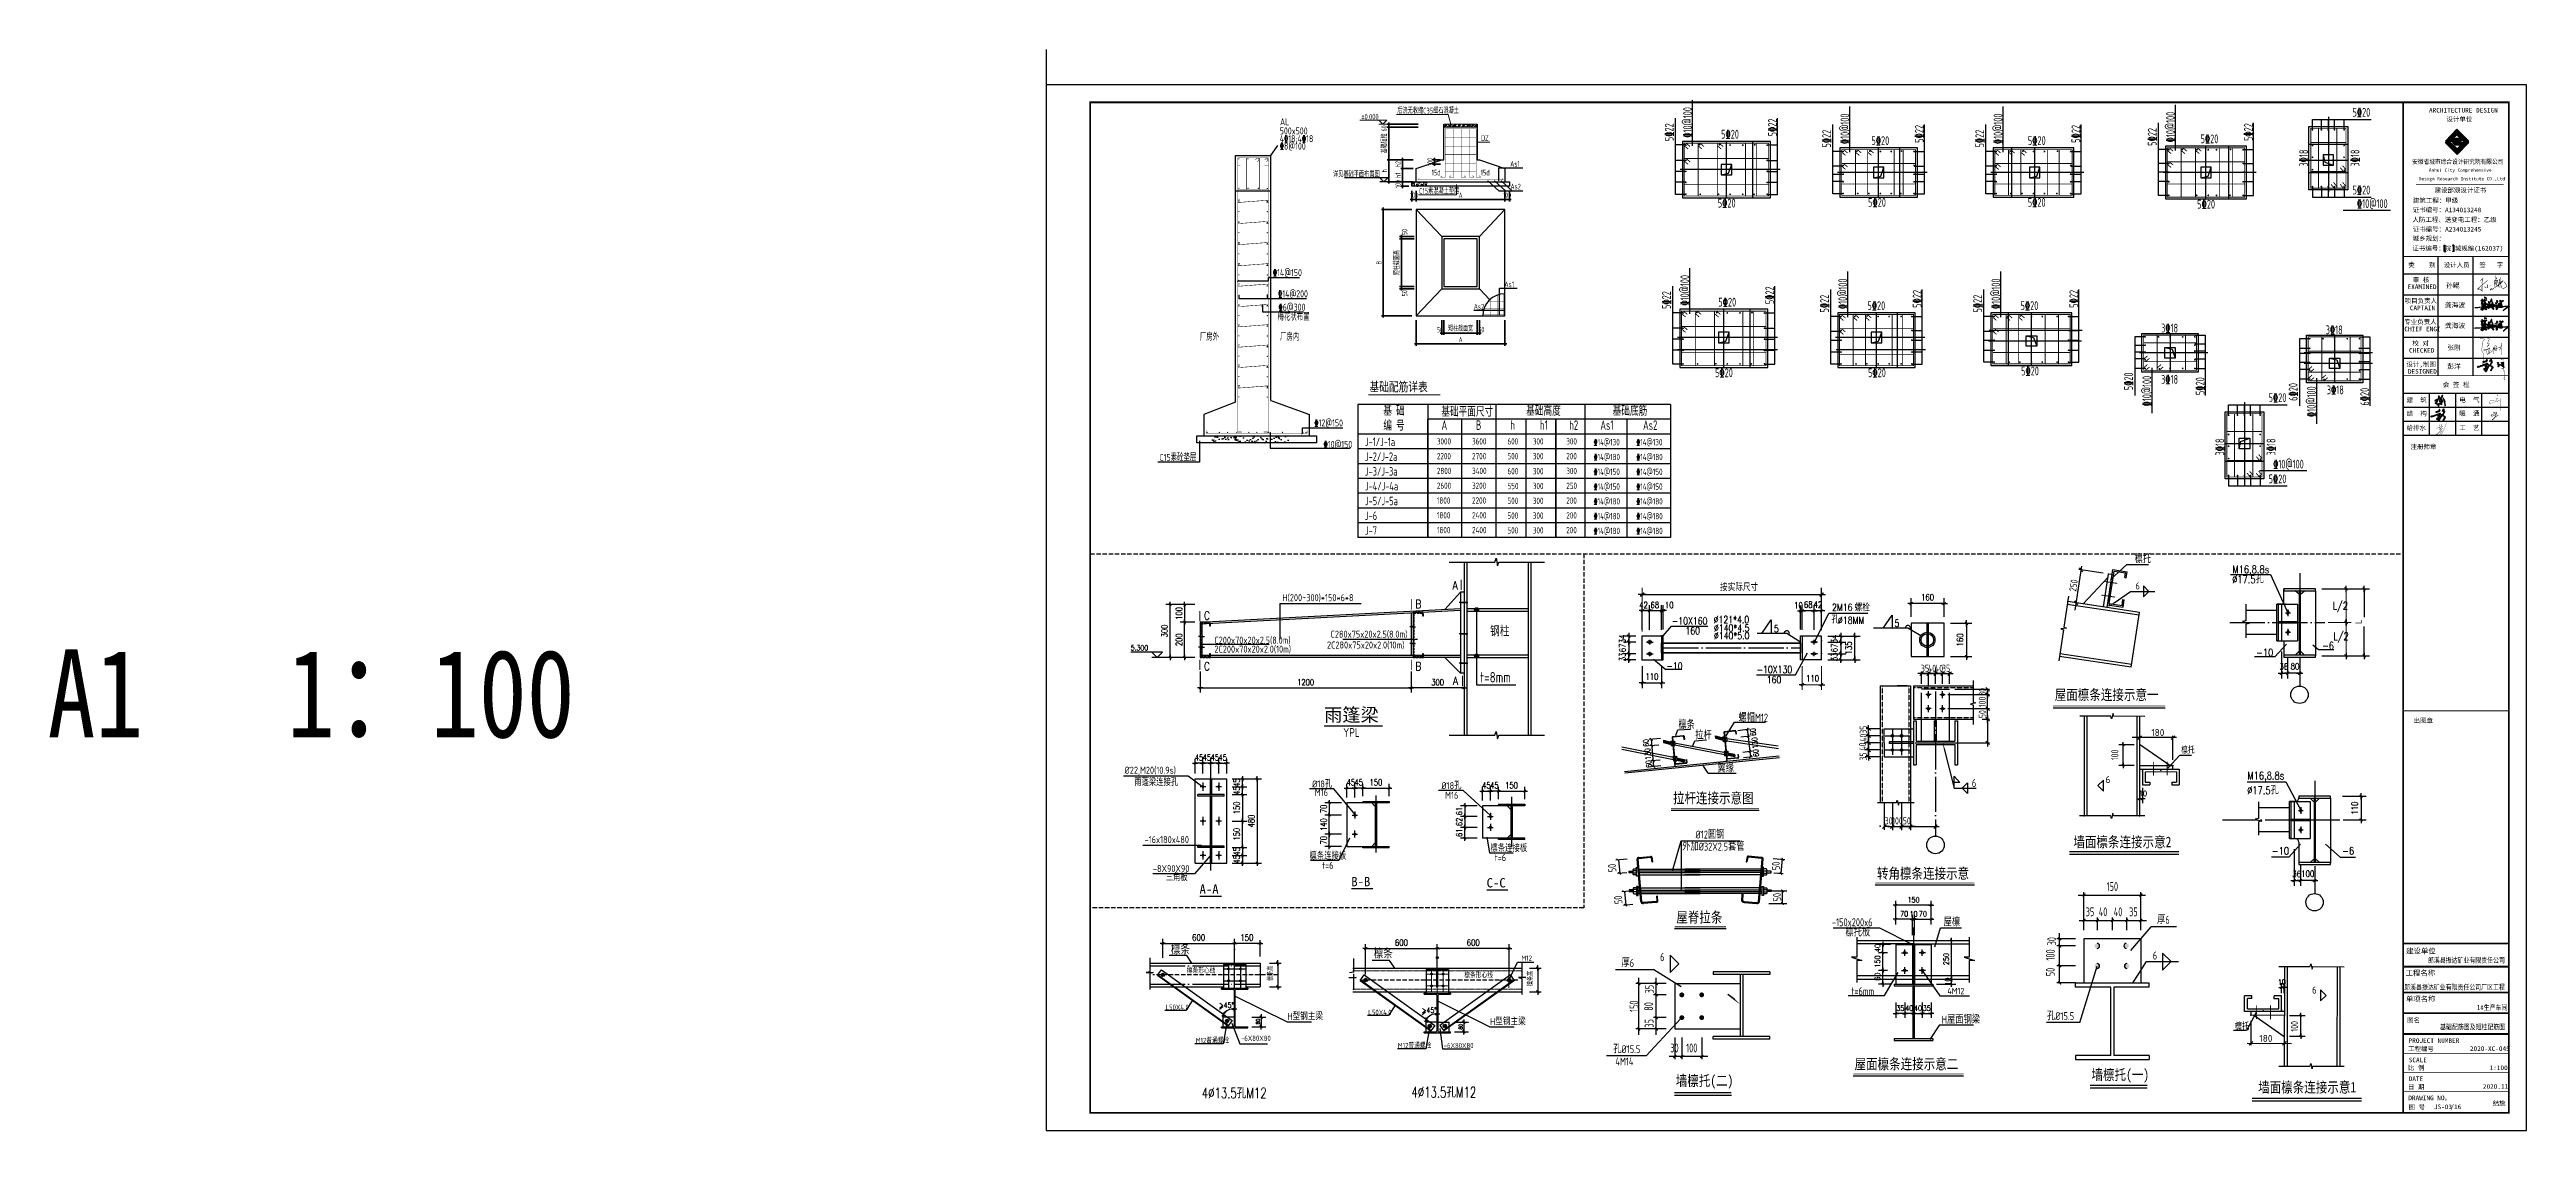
# Model space of a CAD drawing. Extents: x 69728788 to 150676229, y 15322671 to 43663798.
# Drawn here: x 75050957 to 75191684, y 20766103 to 20827503 of the extents above; entities that cross this region are included whole.
import ezdxf
from ezdxf.enums import TextEntityAlignment as Align

# ---------------------------------------------------------------- set-up
doc = ezdxf.new("R2010")
doc.units = 0
doc.header["$LTSCALE"] = 1000
doc.header["$MEASUREMENT"] = 0
for name, pattern in [('CENTER', [2, 1.25, -0.25, 0.25, -0.25]), ('CENTERX2', [101.6, 63.5, -12.7, 12.7, -12.7]), ('DASH', [0.35, 0.25, -0.1]), ('DASHED2', [0.375, 0.25, -0.125]), ('DOTE', [2.42, 2, -0.2, 0.02, -0.2]), ('HIDDEN', [0.375, 0.25, -0.125]), ('X1', [2.5, 1.5, -1])]:
    doc.linetypes.add(name, pattern=pattern)
doc.layers.get('0').update_dxf_attribs({"linetype": 'CONTINUOUS'})
doc.layers.get('DEFPOINTS').update_dxf_attribs({"linetype": 'CONTINUOUS'})
for name, color, linetype in [('116', 1, 'CONTINUOUS'), ('AXIS', 3, 'CONTINUOUS'), ('BASE_DE', 7, 'CONTINUOUS'), ('BX', 7, 'CONTINUOUS'), ('CENTER', 4, 'CENTER'), ('COLU_DE_TH', 7, 'CONTINUOUS'), ('DIM', 3, 'CONTINUOUS'), ('DIM_ELEV', 3, 'CONTINUOUS'), ('DIM_SYMB', 3, 'CONTINUOUS'), ('DOTE', 251, 'DOTE'), ('GRID', 7, 'CONTINUOUS'), ('GRIDDIM', 253, 'CONTINUOUS'), ('HATCH', 254, 'CONTINUOUS'), ('JC', 7, 'CONTINUOUS'), ('JZSM', 7, 'CONTINUOUS'), ('NUM', 7, 'CONTINUOUS'), ('PUB_DIM', 3, 'CONTINUOUS'), ('PUB_HATCH', 8, 'CONTINUOUS'), ('PUB_TEXT', 7, 'CONTINUOUS'), ('PUB_TITLE', 4, 'CONTINUOUS'), ('REIN', 1, 'CONTINUOUS'), ('S', 2, 'CONTINUOUS'), ('S_BEAMDIMMASS', 2, 'CONTINUOUS'), ('TEXT', 7, 'CONTINUOUS'), ('THIN', 7, 'CONTINUOUS'), ('X1', 2, 'X1'), ('XIANGTU', 7, 'CONTINUOUS'), ('一般文字', 6, 'CONTINUOUS'), ('剖面外形', 7, 'CONTINUOUS'), ('卫浴', 7, 'CONTINUOUS'), ('图名底线', 7, 'CONTINUOUS'), ('图框', 253, 'CONTINUOUS'), ('墙线', 2, 'CONTINUOUS'), ('尺寸', 3, 'CONTINUOUS'), ('文字', 7, 'CONTINUOUS'), ('板', 4, 'CONTINUOUS'), ('柱', 2, 'CONTINUOUS'), ('梁__实线', 4, 'CONTINUOUS'), ('水平钢筋', 7, 'CONTINUOUS'), ('签名', 7, 'CONTINUOUS'), ('线线', 150, 'CONTINUOUS'), ('螺栓', 15, 'CONTINUOUS')]:
    doc.layers.add(name, color=color, linetype=linetype)
for name, color, linetype, lineweight in [('13', 9, 'CONTINUOUS', 35), ('修改', 7, 'CONTINUOUS', 20), ('层116', 1, 'CONTINUOUS', 35), ('系杆支撑', 2, 'CONTINUOUS', 25), ('轴线', 1, 'CENTERX2', 13)]:
    doc.layers.add(name, color=color, linetype=linetype, lineweight=lineweight)
doc.styles.add('-楷体_GB2312', font='', dxfattribs={"width": 0.8})
doc.styles.add('-黑体', font='simhei.ttf')
doc.styles.add('_HZDX', font='atssdeng.shx', dxfattribs={"width": 0.8, "bigfont": 'atssdchn.shx'})
doc.styles.add('_TCH_DIM', font='SIMPLEX', dxfattribs={"bigfont": 'GBCBIG'})
doc.styles.add('CPX', font='atssdeng.shx', dxfattribs={"width": 0.8, "bigfont": 'atssdchn.shx'})
doc.styles.add('DIM_FONT', font='SIMPLEX.shx', dxfattribs={"width": 0.8})
doc.styles.add('HZ', font='txt', dxfattribs={"width": 0.7, "height": 5, "bigfont": 'STF:宋体'})
doc.styles.add('HZDX', font='txt.shx', dxfattribs={"width": 0.7, "bigfont": 'hzdx.shx'})
doc.styles.add('hztxt', font='romand_pkpm', dxfattribs={"bigfont": 'hztxt'})
doc.styles.add('STYLE-黑体', font='simhei.ttf')
doc.styles.add('TSSD_Dimension', font='Tssdeng.shx', dxfattribs={"width": 0.7, "bigfont": 'hztxt.shx'})
doc.styles.add('TSSD_NORMAL', font='tssdeng.shx', dxfattribs={"bigfont": 'tssdchn.shx'})
doc.styles.add('TSSD_Rein', font='atssdeng.shx', dxfattribs={"width": 0.7, "bigfont": 'atssdchn.shx'})
doc.styles.add('宋体', font='', dxfattribs={"width": 0.8})
doc.styles.add('正文', font='romans.shx', dxfattribs={"width": 0.71, "bigfont": 'hztxt.shx'})
doc.styles.add('黑体', font='simhei.ttf', dxfattribs={"width": 0.6, "height": 4.3})
doc.styles.get('-楷体_GB2312').set_extended_font_data('SimSun')
doc.styles.get('宋体').set_extended_font_data('SimSun')
doc.dimstyles.new('DIMN$0', dxfattribs={"dimtxt": 300, "dimasz": 1, "dimexe": 250, "dimexo": 300, "dimgap": 150, "dimtad": 1, "dimdec": 0, "dimdsep": 46, "dimtxsty": 'DIM_FONT', "dimblk": '_DIMX', "dimcen": 2.5, "dimclrt": 7, "dimadec": 0, "dimazin": 0, "dimtfac": 1, "dimtdec": 0, "dimtix": 1, "dimtmove": 2, "dimatfit": 3, "dimldrblk": '_DIMX', "dimfxl": 1, "dimtolj": 1, "dimtzin": 0, "dimarcsym": 0})
doc.dimstyles.new('DIMN0.1', dxfattribs={"dimtxt": 350, "dimasz": 1, "dimexe": 250, "dimexo": 300, "dimgap": 150, "dimtad": 1, "dimdec": 0, "dimlfac": 0.1, "dimzin": 0, "dimdsep": 46, "dimtxsty": 'DIM_FONT', "dimblk": '_DIMX', "dimcen": 0.09, "dimclrt": 7, "dimadec": 0, "dimazin": 0, "dimtfac": 1, "dimtdec": 0, "dimtix": 1, "dimtmove": 2, "dimatfit": 3, "dimldrblk": '_DIMX', "dimfxl": 1, "dimtolj": 1, "dimtzin": 0, "dimarcsym": 0})
doc.dimstyles.new('DIMN0.5', dxfattribs={"dimtxt": 300, "dimasz": 1, "dimexe": 250, "dimexo": 300, "dimgap": 150, "dimtad": 1, "dimdec": 0, "dimlfac": 0.5, "dimzin": 0, "dimdsep": 46, "dimtxsty": 'DIM_FONT', "dimblk": '_DIMX', "dimcen": 0.09, "dimclrt": 7, "dimadec": 0, "dimazin": 0, "dimtfac": 1, "dimtdec": 0, "dimtix": 1, "dimtmove": 2, "dimatfit": 3, "dimldrblk": '_DIMX', "dimfxl": 1, "dimtolj": 1, "dimtzin": 0, "dimarcsym": 0})
doc.dimstyles.new('TSSD_200_100', dxfattribs={"dimtxt": 300, "dimasz": 100, "dimexe": 100, "dimexo": 250, "dimgap": 100, "dimtad": 1, "dimdec": 0, "dimlfac": 2, "dimzin": 0, "dimdsep": 46, "dimtxsty": 'TSSD_Dimension', "dimblk": 'ARCHTICK', "dimcen": 0, "dimdle": 100, "dimclrt": 7, "dimadec": 0, "dimazin": 0, "dimtfac": 1, "dimtdec": 0, "dimtix": 1, "dimtmove": 2, "dimatfit": 3, "dimfxl": 1, "dimtolj": 1, "dimtzin": 0, "dimarcsym": 0})
doc.dimstyles.new('TSSD_30_100', dxfattribs={"dimtxt": 300, "dimasz": 100, "dimexe": 100, "dimexo": 250, "dimgap": 100, "dimtad": 1, "dimdec": 0, "dimlfac": 0.3, "dimzin": 0, "dimdsep": 46, "dimtxsty": 'TSSD_Dimension', "dimblk": 'ARCHTICK', "dimcen": 0, "dimdle": 100, "dimclrt": 7, "dimadec": 0, "dimazin": 0, "dimtfac": 1, "dimtdec": 0, "dimtix": 1, "dimtmove": 2, "dimatfit": 3, "dimfxl": 1, "dimtolj": 1, "dimtzin": 0, "dimarcsym": 0})
doc.dimstyles.new('副本(10)WGH', dxfattribs={"dimscale": 1.2, "dimtxt": 300, "dimasz": 1, "dimexe": 250, "dimexo": 300, "dimgap": 150, "dimtad": 1, "dimdec": 0, "dimlfac": 0.1, "dimzin": 0, "dimdsep": 46, "dimtxsty": 'DIM_FONT', "dimblk1": '_DIMX', "dimblk2": '_DIMX', "dimsah": 1, "dimcen": 0.09, "dimclrd": 3, "dimclre": 3, "dimclrt": 7, "dimadec": 0, "dimazin": 0, "dimtfac": 1, "dimtdec": 0, "dimtix": 1, "dimtmove": 2, "dimatfit": 3, "dimldrblk": '_DIMX', "dimfxl": 1, "dimtolj": 1, "dimtzin": 0, "dimarcsym": 0})
pattern_1 = [(50, (326957.84, 399608.15), (135.562175, -11.860154), [14.175, -155.925]), (355, (326957.84, 399608.15), (-26.224, 142.16431), [11.34, -124.74]), (100.4514, (326969.14, 399607.16), (109.33827, 130.30407), [12.0469, -132.51586]), (46.1842, (326957.84, 399645.95), (201.70856, -31.2831), [21.2625, -233.8875]), (96.6356, (326974.65, 399643.34), (176.65125, 184.10828), [18.07034, -198.77376]), (351.1842, (326957.84, 399645.95), (176.6511, 184.10842), [17.01, -187.11]), (21, (326976.74, 399636.5), (112.815433, -76.09497), [14.175, -155.925]), (326, (326976.74, 399636.5), (45.9866, 137.05336), [11.34, -124.74]), (71.4514, (326986.14, 399630.16), (158.80208, 60.95826), [12.0469, -132.51586]), (45, (326957.84, 399608.15), (-127.29513, 127.29513), []), (45, (327004.9, 399608.15), (-127.29513, 127.29513), [])]

msp = doc.modelspace()

# ---------------------------------------------------------------- texts
at = {"color": 7, "style": 'TSSD_Rein', "width": 0.7}
for s, p in [('150', (75168157, 20779958.4)), ('150', (75168157, 20779958.4)), ('35', (75166887, 20778521.5)), ('35', (75166887, 20778521.5)), ('40', (75167627.2, 20778521.5)), ('40', (75167627.2, 20778521.5)), ('40', (75168480.1, 20778521.5)), ('40', (75168480.1, 20778521.5)), ('35', (75169351.9, 20778521.5)), ('35', (75169351.9, 20778521.5)), ('30', (75143280, 20770790)), ('100', (75144260.5, 20770790))]:
    msp.add_text(s, height=500, dxfattribs=at).set_placement(p, align=Align.MIDDLE_CENTER)
for s, p in [('30', (75164710.4, 20776850.7)), ('100', (75164637, 20776071.6)), ('50', (75164637, 20775102.2)), ('80', (75141807.3, 20773147))]:
    msp.add_text(s, height=500, rotation=90, dxfattribs=at).set_placement(p, align=Align.MIDDLE_CENTER)
at = {"style": '正文', "width": 0.71}
for s, height, p in [('檩条高', 300.01, (75120476.4, 20774596.4)), ('檩条高', 300.01, (75135242.4, 20774307)), ('80', 214.29, (75119717.1, 20772129.9)), ('80', 214.29, (75131236.9, 20771840.5))]:
    msp.add_text(s, height=height, rotation=90, dxfattribs=at).set_placement(p)
at = {"color": 7, "style": 'TSSD_Rein', "width": 0.7}
for s, p in [('35', (75141846.5, 20774127.8)), ('150', (75140981.3, 20773158.4)), ('35', (75141839.7, 20772189))]:
    msp.add_text(s, height=500, rotation=90, dxfattribs=at).set_placement(p, align=Align.MIDDLE)
at = {"style": '正文', "width": 0.71}
for p in [(75117398.8, 20773069.8), (75128918.6, 20772780.5)]:
    msp.add_text('>45°', height=300.01, dxfattribs=at).set_placement(p)
at = {"layer": 'AXIS', "color": 7, "linetype": 'Continuous', "style": 'TSSD_Rein', "oblique": 360, "width": 0.7}
msp.add_text('250', height=400, rotation=81.497218, dxfattribs=at).set_placement((75165949.3, 20797063.5, 220000), align=Align.MIDDLE)
at = {"layer": 'AXIS', "color": 7, "linetype": 'Continuous', "style": 'TSSD_Rein', "width": 0.7}
msp.add_text('6', height=400, dxfattribs=at).set_placement((75169713.5, 20796830.7, 220000), align=Align.RIGHT)
at = {"layer": 'AXIS', "color": 7, "linetype": 'Continuous', "style": 'TSSD_NORMAL'}
for p in [(75170741.7, 20788706.9), (75176881.9, 20771332.4)]:
    msp.add_text('180', height=400, rotation=0.096826, dxfattribs=at).set_placement(p, align=Align.MIDDLE)
at = {"layer": 'AXIS', "color": 7, "linetype": 'Continuous'}
for s, height, rotation, style, width, p in [('100', 400, 90.096826, 'TSSD_NORMAL', 0.7, (75168497.2, 20787131.7)), ('檩托', 367.5, 0.23657, 'CPX', 0.8, (75172067.9, 20787513.2)), ('檩托', 400, 0.03657, 'CPX', 0.8, (75175108, 20771798.7)), ('100', 400, 90.096826, 'TSSD_NORMAL', 0.7, (75178701.3, 20771713.6))]:
    msp.add_text(s, height=height, rotation=rotation, dxfattribs=dict(at, style=style, width=width)).set_placement(p)
at = {"layer": 'AXIS', "color": 7, "linetype": 'Continuous', "style": 'TSSD_NORMAL'}
for p in [(75168044.5, 20785834.4), (75179771.8, 20773877.5)]:
    msp.add_text('6', height=400, rotation=0.096826, dxfattribs=at).set_placement(p, align=Align.RIGHT)
at = {"layer": 'AXIS', "color": 7, "style": 'DIM_FONT', "width": 0.8}
for s, p in [('600', (75115873.7, 20776881.8)), ('150', (75118613.1, 20776881.8)), ('600', (75127393.6, 20776592.4)), ('600', (75131474.7, 20776592.4))]:
    msp.add_text(s, height=360, dxfattribs=at).set_placement(p)
for s, p in [('40', (75154963.6, 20776235.7)), ('250', (75158861.8, 20775492.7)), ('60', (75154963.6, 20774609.5))]:
    msp.add_text(s, height=300, rotation=90, dxfattribs=at).set_placement(p)
at = {"layer": 'AXIS', "color": 7, "linetype": 'Continuous', "style": 'CPX', "width": 0.8}
msp.add_text('4M12', height=360, dxfattribs=at).set_placement((75158782.3, 20773842.8))
at = {"layer": 'AXIS', "color": 7, "linetype": 'Continuous', "char_height": 300, "attachment_point": 5}
for s, insert, rotation, style in [('60', (75141657.8, 20788114.2, -1564.9), 95, 'HZDX'), ('60', (75147746.3, 20788736.8, -1564.9), 95, 'HZDX'), ('130', (75147850.4, 20788113, -1564.9), 95, 'HZDX'), ('130', (75141761.9, 20787490.4, -1564.9), 95, 'HZDX'), ('60', (75141815.3, 20786919.5, -1564.9), 95, 'HZDX'), ('60', (75147903.8, 20787542.2, -1564.9), 95, 'HZDX'), ('150', (75154813.6, 20775696.7), 90, 'DIM_FONT')]:
    msp.add_mtext(s, dxfattribs=dict(at, insert=insert, rotation=rotation, style=style))
at = {"layer": 'DIM', "style": 'TSSD_Rein', "width": 0.7}
for s, p in [('35', (75157509, 20792353.5)), ('40', (75157909, 20792353.5)), ('40', (75158309, 20792353.5)), ('35', (75158709, 20792353.5)), ('30', (75155446.6, 20783690.5)), ('100', (75155947.7, 20783690.5)), ('50', (75156477.5, 20783690.5))]:
    msp.add_text(s, height=400, dxfattribs=at).set_placement(p, align=Align.MIDDLE_CENTER)
for s, p in [('30', (75160768.2, 20791013.2)), ('100', (75160768.2, 20790443.9)), ('50', (75160768.2, 20789750.4)), ('35', (75154006.6, 20788867.2)), ('40', (75154006.6, 20788410.3)), ('40', (75153962.8, 20787905.4)), ('35', (75153994.3, 20787346.3))]:
    msp.add_text(s, height=400, rotation=90, dxfattribs=at).set_placement(p, align=Align.MIDDLE_CENTER)
at = {"layer": 'NUM', "style": 'TSSD_Rein', "width": 0.8}
msp.add_text('基础配筋详表', height=600, dxfattribs=at).set_placement((75125948.4, 20808026.5, 120))
at = {"layer": 'PUB_DIM', "color": 7, "style": 'DIM_FONT', "width": 0.8}
msp.add_text('110', height=360, dxfattribs=at).set_placement((75150752.8, 20791604.4))
at = {"layer": 'PUB_TEXT'}
for s, height, style, width, p in [('基 础 ', 540, 'TSSD_Rein', 0.7, (75126739.1, 20806702.3)), ('基础平面尺寸', 540, 'TSSD_Rein', 0.7, (75130030.9, 20806651.8)), ('基础高度', 540, 'TSSD_Rein', 0.7, (75134850.3, 20806702.3)), ('基础底筋 ', 540, 'TSSD_Rein', 0.7, (75139765.5, 20806702.3)), ('J-1/J-1a', 480, 'TSSD_Rein', 0.7, (75125694.5, 20804979.8)), ('编 号 ', 540, 'TSSD_Rein', 0.7, (75126739.1, 20805862.3)), ('A', 540, 'TSSD_Rein', 0.7, (75130041.6, 20805898.3)), ('B', 540, 'TSSD_Rein', 0.7, (75131998.7, 20805898.3)), ('h', 540, 'TSSD_Rein', 0.7, (75133954, 20805898.3)), ('h1', 540, 'TSSD_Rein', 0.7, (75135632.5, 20805898.3)), ('h2', 540, 'TSSD_Rein', 0.7, (75137295.1, 20805898.3)), ('As1 ', 540, 'TSSD_Rein', 0.7, (75139065.6, 20805898.3)), ('As2 ', 540, 'TSSD_Rein', 0.7, (75141490.4, 20805898.3)), ('J-2/J-2a', 480, 'TSSD_Rein', 0.7, (75125694.5, 20804139.8)), ('J-3/J-3a', 480, 'TSSD_Rein', 0.7, (75125694.5, 20803299.8)), ('J-4/J-4a', 480, 'TSSD_Rein', 0.7, (75125694.5, 20802459.8)), ('J-5/J-5a', 480, 'TSSD_Rein', 0.7, (75125694.5, 20801619.8)), ('J-6', 480, 'TSSD_Rein', 0.7, (75125694.5, 20800779.8)), ('J-7', 480, 'TSSD_Rein', 0.7, (75125694.5, 20799939.8)), ('檩托', 450, 'TSSD_Rein', 0.8, (75169423.9, 20798337.2, 220000)), ('A1   1：100', 5000, '-楷体_GB2312', 0.8, (75050842.6, 20788427)), ('屋面檩条连接示意一', 600, '-楷体_GB2312', 0.8, (75164884.7, 20790553.7)), ('螺帽M12', 450, 'TSSD_Rein', 0.8, (75146916.5, 20789328.3, -1564.9)), ('檩条', 450, 'TSSD_Rein', 0.8, (75143502.1, 20788914.6, -1564.9)), ('拉杆', 450, 'TSSD_Rein', 0.8, (75144458.5, 20788323.3, -1564.9)), ('翼缘', 450, 'TSSD_Rein', 0.8, (75145721.7, 20786451, -1564.9)), ('6', 450, 'TSSD_Rein', 0.8, (75160176.8, 20785612.4)), ('拉杆连接示意图', 600, '-楷体_GB2312', 0.8, (75143190.3, 20784685.7)), ('%%c12圆钢', 450, 'TSSD_Rein', 0.8, (75144475.2, 20782684)), ('外加%%C32X2.5套管', 450, 'TSSD_Rein', 0.8, (75143717.4, 20782001.1)), ('转角檩条连接示意', 600, '-楷体_GB2312', 0.8, (75154780.8, 20780403.1)), ('屋脊拉条', 600, '-楷体_GB2312', 0.8, (75143379.7, 20777912, 1464.9)), ('-150x200x6', 450, 'TSSD_Rein', 0.8, (75152224.9, 20777703.3)), ('檩托板', 450, 'TSSD_Rein', 0.8, (75152994.2, 20777130.3)), ('屋檩', 450, 'TSSD_Rein', 0.8, (75158571.3, 20777708.3)), ('厚6', 450, 'TSSD_Rein', 0.8, (75170697.8, 20777841.8)), ('厚6', 450, 'TSSD_Rein', 0.8, (75170697.8, 20777841.8)), ('檩条', 500, 'TSSD_Dimension', 0.8, (75114669.1, 20776111.5)), ('檩条', 500, 'TSSD_Dimension', 0.8, (75126194.1, 20775880)), ('M12', 300.01, 'TSSD_Dimension', 0.8, (75134583.3, 20775737.4)), ('厚6', 450, 'TSSD_Rein', 0.8, (75140266.3, 20775388.2)), ('厚6', 450, 'TSSD_Rein', 0.8, (75140266.3, 20775388.2)), ('檩条形心线', 300.01, 'TSSD_Dimension', 0.8, (75115573, 20775026.2)), ('檩条形心线', 300.01, 'TSSD_Dimension', 0.8, (75131341.1, 20774762.6)), ('t=6mm', 450, 'TSSD_Rein', 0.8, (75153324.9, 20773788.9)), ('L50X4.0', 300.01, 'TSSD_Dimension', 0.8, (75114362.5, 20772951.6)), ('H型钢主梁', 400, 'TSSD_Dimension', 0.8, (75121285, 20772375.2)), ('L50X4.0', 300.01, 'TSSD_Dimension', 0.8, (75125882.3, 20772662.2)), ('孔%%c15.5', 450, 'TSSD_Rein', 0.8, (75164444.6, 20772372)), ('孔%%c15.5', 450, 'TSSD_Rein', 0.8, (75164444.6, 20772372)), ('M12普通螺栓', 300.01, 'TSSD_Dimension', 0.8, (75116083.6, 20771064.8)), ('-6X80X80', 300.01, 'TSSD_Dimension', 0.8, (75118649.2, 20771188.4)), ('H型钢主梁', 400, 'TSSD_Dimension', 0.8, (75132804.8, 20772085.8)), ('H屋面钢梁', 450, 'TSSD_Rein', 0.8, (75158467.6, 20772174.9)), ('M12普通螺栓', 300.01, 'TSSD_Dimension', 0.8, (75127563.4, 20770775.4)), ('-6X80X80', 300.01, 'TSSD_Dimension', 0.8, (75130169, 20770778.8)), ('孔%%c15.5', 450, 'TSSD_Rein', 0.8, (75139799.1, 20770494.2)), ('4M14', 450, 'TSSD_Rein', 0.8, (75139921.3, 20769796.9)), ('屋面檩条连接示意二', 600, '-楷体_GB2312', 0.8, (75153510.9, 20769581)), ('4%%C13.5孔M12', 600, 'HZ', 0.7, (75116427.4, 20767928.9)), ('4%%C13.5孔M12', 600, 'HZ', 0.7, (75128337.9, 20767973.7))]:
    msp.add_text(s, height=height, dxfattribs=dict(at, style=style, width=width)).set_placement(p)
at = {"layer": 'PUB_TEXT', "style": '-楷体_GB2312', "width": 0.8}
for s, p in [('墙面檩条连接示意2', (75168728, 20782506.1)), ('墙檩托(二)', (75144986.7, 20768897.2)), ('墙檩托(二)', (75144986.7, 20768897.2)), ('墙檩托(一)', (75168608.8, 20769237.4)), ('墙檩托(一)', (75168608.8, 20769237.4)), ('墙面檩条连接示意1', (75179223.9, 20768573.1))]:
    msp.add_text(s, height=600, dxfattribs=at).set_placement(p, align=Align.MIDDLE)
at = {"layer": 'PUB_TEXT', "style": 'TSSD_Rein', "width": 0.8}
for p in [(75139983.9, 20780783), (75149288.9, 20780904.9), (75140328.6, 20778978.6), (75149351.7, 20779128.7)]:
    msp.add_text('50', height=450, rotation=94.867078, dxfattribs=at).set_placement(p)
for p in [(75142714.5, 20775727.4), (75142714.5, 20775727.4), (75170701, 20775812.8), (75170701, 20775812.8)]:
    msp.add_text('6', height=450, dxfattribs=at).set_placement(p, align=Align.RIGHT)
at = {"layer": 'TEXT', "style": 'TSSD_Rein', "width": 0.7}
for s, p in [('3000', (75129780.1, 20805067.2)), ('3600', (75131777.7, 20805067.2)), ('600', (75133790.5, 20805067.2)), ('300', (75135230.5, 20805067.2)), ('300', (75137131.6, 20805067.2)), ('%%13214@130', (75138691.2, 20805018)), ('%%13214@130', (75141116, 20805018)), ('2200', (75129780.1, 20804227.2)), ('2800', (75129780.1, 20803387.2)), ('2700', (75131777.7, 20804227.2)), ('3400', (75131777.7, 20803387.2)), ('500', (75133790.5, 20804227.2)), ('600', (75133790.5, 20803369.8)), ('300', (75135230.5, 20804227.2)), ('300', (75135230.5, 20803369.8)), ('200', (75137131.6, 20804227.2)), ('300', (75137131.6, 20803382)), ('%%13214@180', (75138691.2, 20804178)), ('%%13214@150', (75138691.2, 20803338)), ('%%13214@180', (75141116, 20804178)), ('%%13214@150', (75141116, 20803338)), ('2600', (75129780.1, 20802547.2)), ('3200', (75131777.7, 20802547.2)), ('550', (75133790.5, 20802529.8)), ('300', (75135230.5, 20802529.8)), ('250', (75137131.6, 20802542)), ('%%13214@150', (75138691.2, 20802498)), ('%%13214@150', (75141116, 20802498)), ('1800', (75129780.1, 20801707.2)), ('1800', (75129780.1, 20800867.2)), ('2200', (75131777.7, 20801707.2)), ('2400', (75131777.7, 20800867.2)), ('500', (75133790.5, 20801689.8)), ('500', (75133790.5, 20800849.8)), ('300', (75135230.5, 20801689.8)), ('300', (75135230.5, 20800849.8)), ('200', (75137131.6, 20801702)), ('200', (75137131.6, 20800862)), ('%%13214@180', (75138691.2, 20801658)), ('%%13214@180', (75138691.2, 20800818)), ('%%13214@180', (75141116, 20801658)), ('%%13214@180', (75141116, 20800818)), ('1800', (75129780.1, 20800027.2)), ('2400', (75131777.7, 20800027.2)), ('500', (75133790.5, 20800009.7)), ('300', (75135230.5, 20800009.7)), ('200', (75137131.6, 20800022)), ('%%13214@180', (75138691.2, 20799978)), ('%%13214@180', (75141116, 20799978))]:
    msp.add_text(s, height=360, dxfattribs=at).set_placement(p)
at = {"layer": 'TEXT', "color": 3, "style": '-黑体', "width": 0.8}
for s, p in [('郎溪县振达矿业有限责任公司', (75186087.4, 20775623.8)), ('郎溪县振达矿业有限责任公司厂区工程', (75184739.2, 20774096.4)), ('1#生产车间', (75188861.3, 20772940.6)), ('基础配筋图及短柱配筋图', (75186775.8, 20771833.5, -13.8))]:
    msp.add_text(s, height=300.15, dxfattribs=at).set_placement(p)
at = {"layer": '一般文字', "color": 6, "linetype": 'Continuous', "lineweight": -3, "style": 'hztxt', "width": 0.8}
for s, height, p in [('M16,8.8s', 432, (75174976.9, 20797757.4)), ('按实际尺寸', 403.2, (75145859.2, 20796745.2)), ('%%c17.5孔', 432, (75174960.3, 20797192.9)), ('%%C121*4.0', 403.2, (75145504.3, 20794922.8)), ('孔', 403.2, (75152198.9, 20794918.3)), ('2M16', 403.2, (75152229.7, 20795612.5)), ('%%c18MM', 403.2, (75152568.1, 20794880.8)), ('螺栓', 403.2, (75153508.5, 20795595.3)), ('L/2', 432, (75180671.5, 20795693.7)), ('-10X160', 403.2, (75143133.9, 20794847.7)), ('160', 403.2, (75143902.2, 20794283.5)), ('%%C140*4.5', 403.2, (75145519, 20794442.8)), ('%%C140*5.0', 403.2, (75145519, 20794004.3)), ('5', 403.2, (75148927.5, 20794407.6)), ('5', 403.2, (75155779, 20794716.2, 184800)), ('L/2', 432, (75180713.9, 20793960)), ('-10', 403.2, (75142828.1, 20792285.8)), ('-10X130', 403.2, (75147949, 20792083.8)), ('-10', 432, (75176325.1, 20793033.9)), ('-6', 432, (75180068.6, 20793422.4)), ('160', 403.2, (75148518.7, 20791510.8)), ('%%c17.5孔', 432, (75175814, 20785208.6)), ('M16,8.8s', 432, (75175830.6, 20786044.2)), ('-10', 432, (75177219.3, 20781768.7)), ('-6', 432, (75181214.7, 20781768.7))]:
    msp.add_text(s, height=height, dxfattribs=at).set_placement(p)
at = {"layer": '图框', "color": 4}
for s, height, style, p in [('ARCHITECTURE DESIGN', 262.944, '黑体', (75186146.8, 20823923.1)), ('设计单位', 262.94, '黑体', (75187138.1, 20823419.5)), ('Anhui City Comprehensive ', 189.24, '黑体', (75186144.1, 20820561.3)), (' Design Research Institute CO.,Ltd', 189.24, '黑体', (75185426.7, 20820074.3)), ('建设部颁设计证书', 262.94, '黑体', (75186459.2, 20819388.2)), ('人防工程、送变电工程：乙级', 262.944, '黑体', (75185204.4, 20817709.4)), (' 建筑工程：甲级', 262.94, '黑体', (75185028, 20818798.9)), ('证书编号：A134013248', 262.944, '黑体', (75185218.2, 20818263.1)), ('城乡规划：', 262.94, '黑体', (75185221, 20816639.9)), ('证书编号：A234013245', 262.944, '黑体', (75185223, 20817165.2)), ('证书编号：皖 城规编(162037)', 262.944, '黑体', (75185200, 20816079.8)), ('孙鲲', 276.09, 'STYLE-黑体', (75187105.8, 20813966.7)), ('龚海波', 276.09, 'STYLE-黑体', (75187046.8, 20812850.8)), ('龚海波', 276.09, 'STYLE-黑体', (75187046.8, 20811685.5)), ('彭洋', 276.09, 'STYLE-黑体', (75187182.5, 20809365.7)), ('张刚', 262.94, 'STYLE-黑体', (75187196, 20810442.1)), ('注册师章', 262.94, '黑体', (75185096.9, 20804811.6)), ('出图章', 262.94, '黑体', (75185270.2, 20789259.4)), ('建设单位', 300, '黑体', (75184846.7, 20776149.3)), ('工程名称', 300, '黑体', (75184813.5, 20774897.7)), ('单项名称', 300, '黑体', (75184833.4, 20773424)), ('图名', 262.94, '黑体', (75184902.7, 20772242)), ('工程编号', 262.94, '黑体', (75184954.2, 20770610.6)), ('SCALE', 262.94, '黑体', (75184996, 20769975.1)), ('2020-XC-045', 262.944, '宋体', (75188472.5, 20770619.7)), ('比 例', 262.94, '黑体', (75184945.3, 20769532.2)), ('日 期', 262.94, '黑体', (75184945.3, 20768443.5)), ('DATE', 262.94, '黑体', (75184994.7, 20768906.5)), ('2020.11', 262.94, '宋体', (75189208.4, 20768471.7)), ('1:100', 262.94, '宋体', (75189589, 20769533.2)), ('DRAWING NO。', 262.944, '黑体', (75184973.9, 20767821.8)), ('图 号', 262.94, '黑体', (75184982.6, 20767296.7))]:
    msp.add_text(s, height=height, dxfattribs=dict(at, style=style)).set_placement(p)
at = {"layer": '图框', "color": 4, "style": '黑体', "width": 0.88}
msp.add_text('安徽省城市综合设计研究院有限公司', height=262.944, dxfattribs=at).set_placement((75185189.9, 20821003.3))
at = {"layer": '图框', "color": 0}
for s, height, style, p in [('类    别 ', 262.94, 'STYLE-黑体', (75184962.3, 20815136.2)), ('设计人员', 262.94, 'STYLE-黑体', (75186980.8, 20815136.2)), ('签   字', 262.94, 'STYLE-黑体', (75189009.9, 20815136.2)), ('EXAMINED ', 262.94, 'STYLE-黑体', (75184929.4, 20813896.6)), ('审 核', 262.94, 'STYLE-黑体', (75185225, 20814291.5)), ('专业负责人', 262.94, 'STYLE-黑体', (75184740, 20811905)), ('项目负责人', 262.94, 'STYLE-黑体', (75184762.4, 20813100.2)), ('CAPTAIN', 262.94, 'STYLE-黑体', (75185059.9, 20812691.9)), ('CHIEF ENGI', 262.94, 'STYLE-黑体', (75184747.8, 20811496.7)), ('校 对', 262.94, 'STYLE-黑体', (75185202.7, 20810692.4)), ('设计,制图', 262.94, 'STYLE-黑体', (75184862.4, 20809497.2)), ('DESIGNED ', 262.94, 'STYLE-黑体', (75184948.4, 20809088.8)), ('CHECKED  ', 262.94, 'STYLE-黑体', (75185010.8, 20810284)), ('会 签 栏', 262.94, 'STYLE-黑体', (75186933.9, 20808333.5)), ('结  构', 262.94, 'STYLE-黑体', (75184873, 20806695.1)), ('建  筑', 262.94, 'STYLE-黑体', (75184873, 20807464.6)), ('暖  通', 262.94, 'STYLE-黑体', (75187870.2, 20806703.8)), ('电  气', 262.94, 'STYLE-黑体', (75187870.2, 20807473.2)), ('给排水', 262.94, 'STYLE-黑体', (75184873, 20805882.3)), ('工  艺', 262.94, 'STYLE-黑体', (75187870.2, 20805891)), ('PROJECT NUMBER', 262.944, '黑体', (75184989.6, 20771075.4))]:
    msp.add_text(s, height=height, dxfattribs=dict(at, style=style)).set_placement(p)
at = {"layer": '图框', "color": 3, "style": '宋体'}
for s, p in [('JS-03', (75186424.8, 20767315.1)), ('/16', (75187362.6, 20767315.1)), ('结施', (75189766.2, 20767519.3))]:
    msp.add_text(s, height=262.94, dxfattribs=at).set_placement(p)

# ---------------------------------------------------------------- blocks, each defined once
blk = doc.blocks.new('新块HGJHJFKJFJKFHK')
h = blk.add_hatch(color=256)
h.paths.add_polyline_path([(352610, 136817), (352657, 136833), (352738, 136863), (352779, 136881), (352829, 136894), (352858, 136909), (352893, 136921), (352914, 136929), (352952, 136942), (352970, 136950), (352980, 136952), (352982, 136941), (352977, 136930), (352987, 136927), (352992, 136929), (353008, 136940), (353017, 136952), (353026, 136969), (353018, 136984), (353000, 136981), (352957, 136966), (352879, 136940), (352783, 136904), (352723, 136881), (352635, 136849), (352584, 136830), (352577, 136832), (352552, 136818), (352535, 136814), (352531, 136811), (352511, 136811), (352509, 136820), (352505, 136826), (352495, 136823), (352489, 136817), (352472, 136804), (352469, 136795), (352472, 136784), (352481, 136778), (352505, 136778), (352568, 136799)])
h.paths.add_polyline_path([(352954, 137112), (352963, 137116), (352975, 137119), (352983, 137125), (352990, 137129), (352992, 137135), (352997, 137141), (352998, 137153), (352991, 137163), (352983, 137160), (352976, 137152), (352969, 137147), (352965, 137156), (352968, 137161), (352972, 137168), (352977, 137177), (352980, 137185), (352980, 137192), (352978, 137198), (352966, 137199), (352958, 137198), (352955, 137194), (352953, 137187), (352950, 137180), (352949, 137169), (352947, 137160), (352944, 137146), (352942, 137136), (352936, 137128), (352928, 137125), (352915, 137117), (352886, 137104), (352861, 137095), (352845, 137088), (352829, 137081), (352803, 137076), (352774, 137074), (352762, 137069), (352764, 137057), (352782, 137055), (352819, 137061), (352848, 137071), (352877, 137079), (352895, 137089), (352913, 137096), (352922, 137100), (352926, 137096), (352925, 137087), (352927, 137075), (352932, 137067), (352938, 137065), (352946, 137069), (352949, 137076), (352949, 137090), (352950, 137103)])
h.paths.add_polyline_path([(352904, 136836), (352903, 136849), (352903, 136866), (352910, 136877), (352923, 136890), (352921, 136900), (352905, 136902), (352894, 136893), (352887, 136874), (352882, 136857), (352884, 136832), (352882, 136819), (352880, 136808), (352887, 136803), (352897, 136803), (352909, 136812), (352917, 136822), (352933, 136826), (352954, 136826), (352962, 136824), (352971, 136819), (352975, 136807), (352972, 136794), (352975, 136782), (352982, 136781), (352990, 136786), (352994, 136808), (352989, 136831), (352974, 136840), (352948, 136839), (352917, 136838)], flags=17)
h.paths.add_polyline_path([(352893, 136727), (352903, 136730), (352926, 136733), (352926, 136744), (352917, 136747), (352899, 136748), (352891, 136744), (352877, 136738), (352866, 136735), (352863, 136725), (352867, 136712), (352873, 136706), (352882, 136706), (352885, 136714)], flags=17)
h.paths.add_polyline_path([(352848, 136663), (352854, 136680), (352854, 136703), (352851, 136719), (352839, 136723), (352832, 136716), (352829, 136697), (352824, 136675), (352824, 136653), (352832, 136632), (352837, 136626), (352855, 136627), (352867, 136632), (352877, 136646), (352887, 136653), (352895, 136659), (352903, 136666), (352914, 136656), (352912, 136633), (352906, 136617), (352905, 136590), (352899, 136565), (352895, 136548), (352900, 136535), (352913, 136534), (352927, 136546), (352951, 136575), (352976, 136632), (353009, 136704), (353056, 136811), (353084, 136893), (353089, 136939), (353067, 136875), (353031, 136798), (353005, 136749), (352972, 136667), (352954, 136638), (352932, 136593), (352919, 136571), (352920, 136591), (352925, 136621), (352931, 136641), (352929, 136658), (352921, 136675), (352910, 136682), (352899, 136680), (352881, 136668), (352873, 136656), (352861, 136642), (352849, 136645)])
for points in [[(353177, 136861), (353168, 136876), (353173, 136895), (353183, 136922), (353196, 136956), (353214, 136981), (353241, 137043), (353245, 137067), (353245, 137087), (353244, 137109), (353236, 137130), (353217, 137147), (353214, 137158), (353212, 137180), (353210, 137196), (353212, 137209), (353217, 137234), (353210, 137236), (353197, 137234), (353182, 137204), (353168, 137188), (353157, 137165), (353149, 137131), (353140, 137108), (353140, 137096), (353147, 137088), (353149, 137098), (353159, 137125), (353166, 137143), (353176, 137162), (353182, 137165), (353189, 137160), (353203, 137136), (353211, 137123), (353226, 137111), (353229, 137086), (353223, 137071), (353217, 137024), (353186, 136972), (353167, 136933), (353145, 136892), (353149, 136856), (353154, 136847), (353165, 136833), (353213, 136824), (353242, 136823), (353256, 136813), (353262, 136797), (353259, 136758), (353251, 136734), (353243, 136718), (353231, 136702), (353210, 136661), (353205, 136629), (353182, 136610), (353185, 136595), (353192, 136585), (353199, 136585), (353207, 136600), (353225, 136637), (353242, 136664), (353264, 136699), (353278, 136722), (353285, 136759), (353285, 136794), (353268, 136825), (353253, 136834), (353224, 136842), (353208, 136844), (353187, 136854)], [(353885, 136782), (353882, 136832), (353878, 136869), (353882, 136898), (353880, 136901), (353857, 136893), (353860, 136870), (353858, 136840), (353861, 136809), (353862, 136799), (353868, 136787), (353874, 136765), (353881, 136761), (353885, 136768)]]:
    blk.add_hatch(color=256).paths.add_polyline_path(points)
h = blk.add_hatch(color=256)
h.paths.add_polyline_path([(353601, 137021), (353576, 137035), (353554, 137034), (353546, 137026), (353554, 137015), (353567, 137009), (353589, 137000), (353606, 137007)])
h.paths.add_polyline_path([(353606, 136945), (353583, 136948), (353559, 136948), (353547, 136939), (353548, 136930), (353561, 136928), (353580, 136932), (353593, 136931), (353608, 136923), (353621, 136920), (353626, 136917), (353631, 136927), (353628, 136938)])
h.paths.add_polyline_path([(353651, 136866), (353670, 136903), (353686, 136919), (353687, 136929), (353677, 136929), (353658, 136913), (353635, 136897), (353620, 136872), (353596, 136851), (353574, 136837), (353569, 136815), (353583, 136807), (353591, 136811), (353605, 136826), (353634, 136851)])
h.paths.add_polyline_path([(353812, 137194), (353822, 137201), (353842, 137201), (353846, 137193), (353846, 137177), (353842, 137155), (353844, 137150), (353851, 137161), (353867, 137182), (353867, 137194), (353865, 137208), (353851, 137214), (353828, 137214), (353818, 137214), (353797, 137209), (353788, 137205), (353763, 137200), (353754, 137199), (353736, 137202), (353732, 137198), (353731, 137174), (353739, 137171), (353756, 137173), (353775, 137177), (353792, 137186)])
h.paths.add_polyline_path([(353803, 136935), (353818, 136945), (353824, 136949), (353847, 136972), (353854, 136984), (353880, 137009), (353881, 137023), (353876, 137038), (353850, 137038), (353841, 137037), (353836, 137033), (353825, 137029), (353811, 137022), (353799, 137018), (353777, 137013), (353762, 137013), (353757, 137017), (353756, 137029), (353752, 137032), (353743, 137032), (353738, 137017), (353744, 137003), (353755, 136998), (353767, 136995), (353779, 136995), (353799, 136998), (353814, 137004), (353839, 137010), (353850, 137015), (353853, 137009), (353842, 136997), (353823, 136983), (353811, 136966), (353794, 136946), (353766, 136923), (353754, 136901), (353752, 136887), (353761, 136872), (353794, 136874), (353811, 136885), (353823, 136889), (353832, 136893), (353831, 136883), (353816, 136863), (353799, 136837), (353805, 136833), (353814, 136841), (353819, 136853), (353830, 136867), (353841, 136882), (353849, 136892), (353856, 136897), (353858, 136892), (353874, 136899), (353879, 136907), (353886, 136914), (353886, 136925), (353870, 136928), (353859, 136925), (353843, 136923), (353818, 136909), (353795, 136899), (353779, 136892), (353768, 136892), (353771, 136905), (353780, 136912), (353788, 136923)])
h = blk.add_hatch(color=256)
h.paths.add_polyline_path([(353870, 136894), (353874, 136898), (353874, 136899), (353858, 136892), (353860, 136886)])
h.paths.add_polyline_path([(353900, 136737), (353912, 136741), (353924, 136745), (353947, 136752), (353959, 136754), (353964, 136762), (353963, 136768), (353956, 136772), (353945, 136772), (353936, 136769), (353929, 136768), (353919, 136766), (353913, 136763), (353906, 136760), (353895, 136752), (353887, 136749), (353886, 136754), (353885, 136768), (353875, 136791), (353873, 136788), (353874, 136759), (353860, 136743), (353827, 136729), (353785, 136717), (353746, 136691), (353759, 136691), (353787, 136688), (353813, 136700), (353829, 136708), (353858, 136716), (353875, 136719), (353880, 136702), (353883, 136693), (353885, 136666), (353880, 136621), (353889, 136553), (353896, 136480), (353903, 136402), (353913, 136340), (353928, 136216), (353930, 136208), (353929, 136190), (353932, 136165), (353933, 136152), (353933, 136137), (353927, 136136), (353922, 136139), (353889, 136172), (353881, 136184), (353878, 136195), (353876, 136201), (353865, 136202), (353864, 136197), (353871, 136178), (353880, 136157), (353904, 136130), (353906, 136125), (353911, 136116), (353924, 136111), (353935, 136108), (353940, 136108), (353944, 136113), (353946, 136119), (353951, 136132), (353951, 136158), (353950, 136198), (353942, 136258), (353936, 136314), (353929, 136364), (353920, 136408), (353920, 136470), (353916, 136513), (353911, 136549), (353908, 136582), (353909, 136590), (353906, 136616), (353903, 136642), (353898, 136700), (353894, 136726), (353895, 136732)])
for points in [[(352577, 136832), (352552, 136818), (352535, 136814), (352531, 136811), (352511, 136811), (352509, 136820), (352505, 136826), (352495, 136823), (352489, 136817), (352472, 136804), (352469, 136795), (352472, 136784), (352481, 136778), (352505, 136778), (352568, 136799), (352610, 136817), (352657, 136833), (352738, 136863), (352779, 136881), (352829, 136894), (352858, 136909), (352893, 136921), (352914, 136929), (352952, 136942), (352970, 136950), (352980, 136952), (352982, 136941), (352977, 136930), (352987, 136927), (352992, 136929), (353008, 136940), (353017, 136952), (353026, 136969), (353018, 136984), (353000, 136981), (352957, 136966), (352879, 136940), (352783, 136904), (352723, 136881), (352635, 136849), (352584, 136830), (352577, 136832)], [(352829, 137081), (352803, 137076), (352774, 137074), (352762, 137069), (352764, 137057), (352782, 137055), (352819, 137061), (352848, 137071), (352877, 137079), (352895, 137089), (352913, 137096), (352922, 137100), (352922, 137100), (352926, 137096), (352925, 137087), (352927, 137075), (352932, 137067), (352938, 137065), (352946, 137069), (352949, 137076), (352949, 137090), (352950, 137103), (352954, 137112), (352963, 137116), (352975, 137119), (352983, 137125), (352990, 137129), (352992, 137135), (352997, 137141), (352998, 137153), (352991, 137163), (352983, 137160), (352976, 137152), (352969, 137147), (352969, 137147), (352969, 137147), (352965, 137156), (352968, 137161), (352972, 137168), (352977, 137177), (352980, 137185), (352980, 137192), (352978, 137198), (352966, 137199), (352958, 137198), (352955, 137194), (352953, 137187), (352950, 137180), (352949, 137169), (352947, 137160), (352944, 137146), (352942, 137136), (352936, 137128), (352928, 137125), (352915, 137117), (352886, 137104), (352861, 137095), (352845, 137088), (352829, 137081)], [(352824, 136653), (352824, 136675), (352829, 136697), (352832, 136716), (352839, 136723), (352851, 136719), (352854, 136703), (352854, 136680), (352848, 136663), (352849, 136645), (352861, 136642), (352873, 136656), (352881, 136668), (352899, 136680), (352910, 136682), (352921, 136675), (352929, 136658), (352931, 136641), (352925, 136621), (352920, 136591), (352919, 136571), (352932, 136593), (352954, 136638), (352972, 136667), (353005, 136749), (353031, 136798), (353067, 136875), (353089, 136939), (353084, 136893), (353056, 136811), (353009, 136704), (352976, 136632), (352951, 136575), (352927, 136546), (352913, 136534), (352900, 136535), (352895, 136548), (352899, 136565), (352905, 136590), (352906, 136617), (352912, 136633), (352912, 136633), (352914, 136656), (352903, 136666), (352895, 136659), (352887, 136653), (352877, 136646), (352867, 136632), (352855, 136627), (352837, 136626), (352832, 136632), (352824, 136653)], [(352903, 136849), (352903, 136866), (352910, 136877), (352923, 136890), (352921, 136900), (352905, 136902), (352894, 136893), (352887, 136874), (352882, 136857), (352884, 136832), (352882, 136819), (352880, 136808), (352887, 136803), (352897, 136803), (352909, 136812), (352917, 136822), (352933, 136826), (352954, 136826), (352962, 136824), (352971, 136819), (352975, 136807), (352972, 136794), (352975, 136782), (352982, 136781), (352990, 136786), (352994, 136808), (352989, 136831), (352974, 136840), (352948, 136839), (352917, 136838), (352904, 136836), (352903, 136849)], [(353176, 137162), (353166, 137143), (353159, 137125), (353149, 137098), (353147, 137088), (353140, 137096), (353140, 137108), (353149, 137131), (353157, 137165), (353168, 137188), (353182, 137204), (353197, 137234), (353210, 137236), (353217, 137234), (353212, 137209), (353210, 137196), (353212, 137180), (353214, 137158), (353217, 137147), (353236, 137130), (353244, 137109), (353245, 137087), (353245, 137067), (353241, 137043), (353214, 136981), (353196, 136956), (353183, 136922), (353173, 136895), (353168, 136876), (353177, 136861), (353187, 136854), (353208, 136844), (353224, 136842), (353253, 136834), (353268, 136825), (353285, 136794), (353285, 136759), (353278, 136722), (353264, 136699), (353242, 136664), (353225, 136637), (353207, 136600), (353199, 136585), (353192, 136585), (353185, 136595), (353182, 136610), (353205, 136629), (353210, 136661), (353231, 136702), (353243, 136718), (353251, 136734), (353259, 136758), (353262, 136797), (353256, 136813), (353242, 136823), (353213, 136824), (353165, 136833), (353154, 136847), (353149, 136856), (353145, 136892), (353167, 136933), (353186, 136972), (353217, 137024), (353223, 137071), (353229, 137086), (353226, 137111), (353211, 137123), (353203, 137136), (353189, 137160), (353182, 137165), (353176, 137162)], [(353825, 137029), (353811, 137022), (353799, 137018), (353777, 137013), (353762, 137013), (353757, 137017), (353756, 137029), (353752, 137032), (353743, 137032), (353738, 137017), (353744, 137003), (353755, 136998), (353767, 136995), (353779, 136995), (353799, 136998), (353814, 137004), (353839, 137010), (353850, 137015), (353853, 137009), (353842, 136997), (353823, 136983), (353811, 136966), (353794, 136946), (353766, 136923), (353754, 136901), (353752, 136887), (353761, 136872), (353794, 136874), (353811, 136885), (353823, 136889), (353832, 136893), (353831, 136883), (353816, 136863), (353799, 136837), (353805, 136833), (353814, 136841), (353819, 136853), (353830, 136867), (353841, 136882), (353849, 136892), (353856, 136897), (353860, 136886), (353870, 136894), (353880, 136901), (353879, 136907), (353886, 136914), (353886, 136925), (353870, 136928), (353859, 136925), (353843, 136923), (353818, 136909), (353795, 136899), (353779, 136892), (353768, 136892), (353771, 136905), (353780, 136912), (353788, 136923), (353803, 136935), (353818, 136945), (353824, 136949), (353847, 136972), (353854, 136984), (353880, 137009), (353881, 137023), (353876, 137038), (353850, 137038), (353841, 137037), (353836, 137033), (353825, 137029)], [(353885, 136782), (353882, 136832), (353878, 136869), (353882, 136898), (353880, 136901), (353857, 136893), (353860, 136870), (353858, 136840), (353861, 136809), (353862, 136799), (353868, 136787), (353874, 136765), (353881, 136761), (353885, 136768), (353885, 136782)]]:
    blk.add_lwpolyline(points, close=True)
for points in [[(352893, 136727), (352885, 136714), (352882, 136706), (352873, 136706), (352867, 136712), (352863, 136725), (352866, 136735), (352877, 136738), (352891, 136744), (352899, 136748), (352917, 136747), (352926, 136744), (352926, 136733), (352903, 136730), (352893, 136727), (352893, 136727)], [(353589, 137000), (353567, 137009), (353554, 137015), (353546, 137026), (353554, 137034), (353576, 137035), (353601, 137021), (353606, 137007), (353589, 137000)], [(353561, 136928), (353580, 136932), (353593, 136931), (353608, 136923), (353621, 136920), (353626, 136917), (353631, 136927), (353628, 136938), (353606, 136945), (353583, 136948), (353559, 136948), (353547, 136939), (353548, 136930), (353561, 136928)], [(353569, 136815), (353574, 136837), (353596, 136851), (353620, 136872), (353635, 136897), (353658, 136913), (353677, 136929), (353687, 136929), (353686, 136919), (353670, 136903), (353651, 136866), (353634, 136851), (353605, 136826), (353591, 136811), (353583, 136807), (353569, 136815)]]:
    blk.add_lwpolyline(points)
blk = doc.blocks.new('5555')
at = {"layer": '修改', "color": 1, "const_width": 750}
for points in [[(2522716, -876986), (2523307, -877329), (2527057, -874161), (2527376, -874398), (2525673, -880071), (2525460, -880674), (2525567, -881147), (2525969, -881229), (2525824, -893691), (2525038, -893023), (2523701, -891421), (2521816, -890353), (2518817, -890353), (2531694, -879226), (2534158, -877327)], [(2546225, -869415), (2546141, -871490), (2546284, -872921), (2546892, -873483), (2547353, -873421), (2548330, -873265), (2548330, -873265), (2548464, -873530), (2546131, -877395), (2545700, -878022), (2545455, -877483), (2544954, -877483), (2544541, -878175), (2545024, -883015), (2545889, -886026), (2545889, -886026), (2546173, -885988)], [(2545915, -877708), (2547248, -877032), (2549110, -876828), (2549966, -876910), (2549748, -877820), (2548171, -884205), (2547736, -884097)], [(2546228, -882073), (2547016, -880960), (2547777, -880131), (2547900, -879412), (2547628, -878692), (2547071, -879588), (2546679, -882105), (2546773, -882759), (2547300, -882759), (2548474, -882399), (2548609, -882432)], [(2548009, -886338), (2549639, -885613), (2550404, -885303), (2552445, -883610), (2556119, -880300), (2558144, -878476), (2558428, -878219), (2558316, -877868), (2557803, -877796), (2556786, -878149), (2555672, -879093), (2555192, -879934), (2554915, -882771), (2555166, -885531), (2555870, -887541), (2557317, -888942), (2559021, -889258), (2561621, -888324), (2564234, -886571), (2564424, -885738), (2562327, -882313), (2560017, -879222)], [(2552744, -874687), (2552478, -875485), (2552640, -876061), (2552271, -879813), (2551827, -881934), (2551665, -884135), (2551931, -885996), (2552522, -887311), (2553108, -887654), (2553573, -887567), (2553914, -887284), (2553928, -886921)], [(2552456, -877937), (2552509, -879438), (2552793, -880162), (2553011, -880429)], [(2553842, -871686), (2554034, -881467), (2553203, -880091)], [(2530557, -886583), (2530115, -887061), (2531094, -888062), (2532236, -888202), (2532236, -888202), (2532398, -888111)], [(2534323, -883065), (2534568, -884614), (2534661, -887828), (2534463, -888399), (2534008, -888248)], [(2538421, -884840), (2538097, -885745)], [(2541379, -889203), (2540053, -889824), (2538845, -890950), (2538602, -891716), (2539269, -891824), (2542160, -890818), (2549533, -885171), (2551342, -883541), (2553086, -881169)], [(2548009, -886338), (2549639, -885613), (2550577, -885631), (2551434, -885695)]]:
    blk.add_lwpolyline(points, dxfattribs=at)
blk = doc.blocks.new('新块.dwgASFDFDD')
at = {"layer": '签名'}
h = blk.add_hatch(color=256, dxfattribs=at)
h.paths.add_polyline_path([(95690, 22500, -0.2311782), (95691, 22503), (95725, 22524), (95758, 22541, -0.2745512), (95762, 22541), (95766, 22538, -0.2903573), (95768, 22534), (95765, 22514, -0.2827125), (95763, 22511), (95755, 22509, 0.1297397), (95739, 22498), (95738, 22496), (95737, 22486, 0.0707295), (95738, 22476), (95739, 22470, 0.1184184), (95747, 22454), (95773, 22422), (95795, 22397), (95803, 22387, -0.1916955), (95804, 22384), (95803, 22376, 0.4651275), (95808, 22372), (95845, 22376), (95894, 22387, 0.4483399), (95897, 22392), (95896, 22395), (95889, 22402), (95885, 22407, -0.157491), (95883, 22413), (95883, 22417, -0.24693), (95887, 22427), (95887, 22427, 0.4405787), (95888, 22444), (95875, 22457), (95860, 22468, -0.1702936), (95855, 22474), (95853, 22482, -0.1023721), (95852, 22487), (95854, 22500, -0.3737341), (95864, 22510), (95865, 22510, 0.254103), (95874, 22515), (95880, 22525), (95881, 22524), (95884, 22512), (95884, 22510, 0.3316469), (95895, 22501), (95896, 22501), (95904, 22501, 0.2633546), (95914, 22507), (95914, 22508), (95916, 22519, -0.1849749), (95920, 22526), (95925, 22529, -0.149598), (95931, 22532), (95951, 22533), (95993, 22532), (96008, 22528), (96023, 22523), (96035, 22515), (96050, 22498), (96074, 22473), (96082, 22464), (96084, 22450), (96088, 22438), (96092, 22392), (96089, 22373), (96073, 22372), (96070, 22363), (96067, 22352), (96053, 22340), (96044, 22323), (96030, 22307), (96021, 22303), (96014, 22313), (96008, 22316), (95994, 22314), (95992, 22305), (95972, 22300), (95921, 22296), (95911, 22293), (95920, 22268), (95924, 22240), (95935, 22209), (95981, 22111), (95992, 22087), (95994, 22066), (95959, 22051), (95941, 22063), (95917, 22118), (95896, 22167, 0.1192392), (95885, 22181), (95873, 22191), (95862, 22201), (95862, 22205, 0.2670552), (95846, 22239), (95835, 22246), (95823, 22268), (95812, 22280), (95810, 22281, 0.2259425), (95801, 22283), (95781, 22278, -0.0477253), (95779, 22277), (95690, 22270), (95625, 22269), (95616, 22267), (95617, 22270, -0.3028535), (95627, 22278), (95717, 22286), (95782, 22296, 0.0796221), (95785, 22297), (95796, 22302, 0.4478315), (95799, 22313), (95792, 22322, 0.1019565), (95790, 22324), (95781, 22330), (95757, 22328), (95652, 22319), (95627, 22319), (95598, 22315), (95585, 22310), (95576, 22298), (95576, 22199, -0.1505998), (95569, 22178), (95567, 22176), (95561, 22164, -0.0753896), (95555, 22155), (95544, 22144, -0.2584422), (95537, 22142), (95532, 22143, -0.1723636), (95528, 22146), (95524, 22150, -0.1164919), (95523, 22153), (95520, 22169), (95517, 22237, 0.2576538), (95513, 22243), (95509, 22246), (95508, 22255, 0.1379316), (95506, 22259), (95501, 22267, -0.1308824), (95499, 22270), (95497, 22290, 0.3758726), (95489, 22296), (95457, 22296, 0.1537848), (95453, 22295), (95430, 22279), (95421, 22273, 0.298099), (95418, 22266), (95419, 22263), (95464, 22259, -0.4493861), (95467, 22255), (95467, 22252), (95419, 22252, 0.2101277), (95413, 22250), (95409, 22245), (95407, 22244, -0.3409188), (95393, 22247), (95392, 22249, 0.2107582), (95386, 22252), (95377, 22253, -0.2019035), (95369, 22257), (95362, 22265, -0.2593176), (95360, 22275), (95361, 22278, -0.2644118), (95375, 22291), (95386, 22294), (95387, 22296, 0.4254704), (95385, 22301), (95381, 22302, 0.0802437), (95373, 22304), (95355, 22303), (95250, 22302), (95168, 22295), (95131, 22293, 0.1458836), (95127, 22291), (95074, 22251), (95031, 22222), (94977, 22182), (94907, 22134), (94885, 22117, 0.1517836), (94882, 22112), (94880, 22106), (94880, 22101, 0.1212985), (94881, 22096), (94884, 22092), (94890, 22090), (94897, 22090, 0.1086891), (94913, 22094), (94923, 22099), (95000, 22135), (95093, 22177), (95172, 22209), (95205, 22216), (95255, 22219), (95267, 22218, -0.148728), (95275, 22215), (95282, 22210, -0.1164498), (95287, 22204), (95292, 22194), (95275, 22191, 0.1879528), (95266, 22186), (95247, 22162, 0.102525), (95244, 22157), (95240, 22141), (95220, 22141, 0.144191), (95212, 22138), (95120, 22079), (95033, 22028, 0.0634912), (95030, 22026), (95014, 22010, -0.0805918), (95010, 22007), (95005, 22005, -0.1789049), (94995, 22003), (94991, 22010), (94987, 22022, -0.2794501), (94990, 22037), (94995, 22043), (95019, 22050, 0.0733812), (95023, 22052), (95139, 22129), (95180, 22157, 0.0675498), (95183, 22160), (95189, 22167), (95190, 22169, 0.3053414), (95178, 22175), (95173, 22175), (95095, 22140), (94958, 22081), (94918, 22066, -0.0526373), (94910, 22064), (94887, 22060, -0.0905955), (94874, 22061), (94858, 22064, -0.0850382), (94846, 22069), (94840, 22073, -0.1810636), (94835, 22079), (94832, 22088, -0.1472023), (94832, 22094), (94836, 22107, -0.1094267), (94838, 22111), (94858, 22135, -0.0480178), (94860, 22136), (94923, 22186), (94978, 22223), (94995, 22236, 0.2981558), (94997, 22244), (94994, 22256), (94988, 22263), (94967, 22265), (94735, 22236), (94606, 22222), (94323, 22199, -0.2916436), (94316, 22203), (94297, 22237), (94297, 22240, -0.3838424), (94304, 22247), (94346, 22252), (94675, 22266), (94901, 22291), (94982, 22297), (94985, 22306), (94983, 22338), (94968, 22381), (94955, 22397), (94937, 22422, -0.1016189), (94934, 22428), (94931, 22438, -0.1092559), (94931, 22446), (94933, 22459, -0.280752), (94947, 22474), (94950, 22475, -0.1267579), (94959, 22475), (94968, 22473, -0.1547396), (94978, 22467), (94994, 22450, -0.0815569), (94997, 22445), (95002, 22433, -0.0934427), (95003, 22427), (95004, 22403), (95012, 22358), (95023, 22313, 0.3909307), (95032, 22308), (95065, 22313), (95093, 22327, 0.171134), (95096, 22331), (95107, 22356), (95140, 22406), (95155, 22437, 0.1165134), (95156, 22441), (95156, 22463, 0.107138), (95155, 22467), (95152, 22473, 0.5234353), (95140, 22475), (95128, 22463, -0.1826504), (95123, 22461), (95108, 22460, -0.3400631), (95101, 22465), (95099, 22471, 0.2940659), (95092, 22476), (95087, 22477, 0.1335678), (95067, 22474), (95064, 22473), (95048, 22463, 0.2200741), (95044, 22458), (95041, 22441, -0.0806585), (95040, 22439), (95027, 22417), (95024, 22419, -0.201849), (95022, 22425), (95018, 22463, -0.240558), (95019, 22466), (95036, 22481, 0.2143302), (95037, 22484), (95037, 22489, 0.2803372), (95035, 22492), (94976, 22523), (94934, 22548, 0.1565337), (94928, 22550), (94910, 22549, -0.4607595), (94902, 22557), (94904, 22580, -0.064651), (94908, 22599), (94921, 22645), (94938, 22711), (94958, 22791), (94962, 22811), (94939, 22809, -0.0649363), (94920, 22810), (94901, 22813, -0.0807753), (94890, 22816), (94882, 22821, -0.1357516), (94867, 22834), (94867, 22835, -0.1540429), (94861, 22857), (94861, 22861, -0.1367031), (94863, 22864), (94871, 22877), (94873, 22877, -0.279334), (94881, 22875), (94897, 22857), (94919, 22847), (94941, 22842, 0.1411674), (94962, 22844), (94966, 22847), (94971, 22854, 0.1220289), (94972, 22858), (94971, 22912, 0.13949), (94965, 22932), (94957, 22944), (94951, 22950, 0.109197), (94938, 22959), (94927, 22964, -0.6742266), (94934, 22999), (94946, 22998, -0.0923952), (94963, 22993), (94975, 22986, -0.0675508), (94983, 22980), (95001, 22962), (95001, 22961, -0.1578469), (95009, 22939), (95009, 22851, 0.5077391), (95014, 22848), (95045, 22858), (95115, 22876), (95121, 22878, 0.2851407), (95145, 22910), (95146, 22914), (95134, 22937), (95134, 22942, -0.404917), (95144, 22954), (95153, 22955, -0.0599058), (95155, 22954), (95168, 22953, -0.2179248), (95175, 22948), (95182, 22937, -0.1277574), (95184, 22931), (95185, 22917), (95185, 22914, 0.4519197), (95199, 22905), (95221, 22910, 0.0612666), (95229, 22914), (95245, 22922, -0.1269677), (95263, 22927), (95321, 22927, 0.3297341), (95324, 22929), (95332, 22953), (95340, 22929, 0.2295311), (95343, 22926), (95346, 22925, -0.3822755), (95349, 22921), (95346, 22905, -0.2030472), (95344, 22903), (95334, 22896), (95314, 22885), (95286, 22876), (95248, 22869), (95229, 22869), (95213, 22869, 0.1124184), (95205, 22868), (95200, 22865, 0.3260436), (95197, 22862), (95201, 22829), (95198, 22815), (95193, 22807, 0.3280956), (95194, 22798), (95201, 22791), (95217, 22730, 0.053255), (95218, 22729), (95244, 22678), (95265, 22645), (95283, 22617, 0.0987422), (95285, 22615), (95311, 22597), (95350, 22561, 0.2188161), (95356, 22559), (95359, 22559, -0.2919179), (95367, 22556), (95369, 22553, -0.1588962), (95370, 22548), (95369, 22534), (95378, 22538), (95359, 22518), (95359, 22513, -0.2401881), (95348, 22500), (95341, 22499), (95307, 22499), (95258, 22495), (95229, 22494), (95218, 22491), (95215, 22470), (95201, 22443), (95182, 22420), (95176, 22410), (95167, 22389, -0.059303), (95162, 22381), (95146, 22361, 0.0960226), (95140, 22348), (95137, 22338), (95141, 22333), (95153, 22330), (95227, 22341), (95262, 22344, 0.3682885), (95272, 22354), (95272, 22356, -0.287337), (95280, 22366), (95283, 22367, -0.1298999), (95289, 22368), (95323, 22363), (95356, 22362), (95404, 22362, -0.061275), (95406, 22362), (95413, 22360, -0.2659516), (95421, 22352), (95424, 22343), (95428, 22330, 0.3857393), (95441, 22322), (95450, 22324, 0.1344292), (95456, 22327), (95471, 22340, 0.3619073), (95473, 22354), (95469, 22360), (95468, 22371, -0.367837), (95476, 22383), (95486, 22386, -0.1579468), (95493, 22386), (95495, 22385, -0.1918834), (95501, 22379), (95504, 22374), (95508, 22359), (95509, 22353, 0.1755353), (95512, 22346), (95517, 22341), (95534, 22340, 0.1004059), (95538, 22341), (95547, 22344, 0.2717415), (95554, 22353), (95559, 22381), (95572, 22435), (95586, 22480), (95600, 22512), (95603, 22509), (95604, 22502), (95599, 22464), (95589, 22425), (95582, 22390), (95578, 22365), (95578, 22348, 0.2807754), (95589, 22350), (95592, 22352), (95633, 22359), (95753, 22364, 0.384258), (95757, 22367), (95757, 22376, 0.192772), (95756, 22379), (95730, 22411), (95711, 22430, -0.0381853), (95707, 22434), (95696, 22450, -0.1507842), (95688, 22471), (95688, 22485)])
h.paths.add_polyline_path([(95149, 22847), (95151, 22835), (95149, 22788), (95136, 22709), (95117, 22637), (95091, 22564), (95068, 22528), (95037, 22545), (95004, 22560), (94948, 22584, -0.4117759), (94944, 22594), (94961, 22632), (94976, 22678), (94993, 22746), (95001, 22785), (95011, 22808), (95021, 22812), (95056, 22818), (95089, 22832), (95118, 22842), (95142, 22848)], flags=16)
h.paths.add_polyline_path([(95185, 22760), (95188, 22760), (95195, 22748), (95200, 22720), (95221, 22673), (95249, 22612, 0.0396624), (95251, 22609), (95270, 22581), (95288, 22549), (95297, 22534), (95294, 22530), (95264, 22529), (95228, 22525), (95159, 22531, 0.0815891), (95157, 22531), (95134, 22525, 0.1838344), (95130, 22522), (95127, 22518, -0.1278595), (95120, 22512), (95110, 22507), (95101, 22510), (95100, 22518), (95101, 22530), (95113, 22556), (95131, 22591), (95148, 22630), (95165, 22672), (95176, 22718), (95179, 22756), (95181, 22760)], flags=16)
h.paths.add_polyline_path([(95926, 22487), (95933, 22494), (95937, 22498, -0.1918227), (95945, 22501), (95964, 22500), (95976, 22498, -0.1067395), (95980, 22496), (96003, 22480), (96025, 22465, -0.0743898), (96027, 22462), (96043, 22443, -0.1291059), (96051, 22425), (96053, 22410, -0.1957929), (96046, 22383), (96042, 22377), (96037, 22369), (96020, 22355), (96011, 22350), (96006, 22351), (96001, 22360), (95994, 22368), (95992, 22380), (95992, 22394), (95991, 22405), (95985, 22414), (95979, 22418), (95971, 22419), (95962, 22427), (95954, 22437), (95948, 22455), (95943, 22464), (95934, 22474), (95927, 22480), (95925, 22482)], flags=16)
h.paths.add_polyline_path([(95902, 22421), (95903, 22423), (95904, 22423), (95918, 22424), (95924, 22421, -0.3191937), (95926, 22417), (95926, 22410), (95926, 22409, 0.1706089), (95933, 22405), (95937, 22405), (95943, 22403, -0.2708938), (95945, 22401), (95946, 22399), (95945, 22393), (95945, 22391, -0.35173), (95941, 22388), (95929, 22388), (95917, 22389, -0.2873396), (95914, 22392), (95913, 22395, 0.1558307), (95911, 22397, 0.1849171), (95909, 22398), (95905, 22398), (95902, 22404), (95902, 22413)], flags=16)
h.paths.add_polyline_path([(95835, 22327), (95844, 22336), (95852, 22341), (95858, 22345, -0.1090911), (95863, 22346), (95869, 22346), (95886, 22344), (95895, 22343, 0.0693081), (95898, 22343), (95904, 22344, 0.1362898), (95909, 22347), (95915, 22352, -0.1174672), (95920, 22354), (95927, 22356, -0.0497605), (95930, 22356), (95942, 22356, -0.0631562), (95944, 22356), (95957, 22353), (95958, 22353, -0.3112763), (95966, 22342), (95966, 22341), (95962, 22333), (95955, 22323, -0.1629863), (95949, 22319), (95946, 22318), (95928, 22318), (95921, 22318, 0.140475), (95915, 22316), (95908, 22312), (95904, 22310), (95899, 22309), (95897, 22309, -0.3120112), (95888, 22317), (95886, 22318), (95882, 22317), (95877, 22307), (95874, 22303), (95871, 22301, -0.1746875), (95864, 22300), (95859, 22301), (95852, 22305, -0.0822044), (95850, 22307), (95846, 22311), (95838, 22320), (95835, 22324)], flags=16)
h.paths.add_polyline_path([(95863, 22278), (95865, 22280, 0.2149298), (95872, 22286), (95875, 22290), (95876, 22293), (95879, 22293), (95884, 22292), (95886, 22289, 0.1201938), (95890, 22285), (95892, 22284), (95897, 22279), (95903, 22275, -0.1980611), (95908, 22268), (95909, 22261), (95910, 22248, -0.0646098), (95909, 22245), (95909, 22244, -0.3028293), (95903, 22239), (95902, 22238, -0.0522432), (95900, 22238), (95891, 22239), (95885, 22239), (95882, 22242), (95881, 22245), (95880, 22252, 0.3775404), (95875, 22261), (95872, 22265), (95872, 22268), (95869, 22269), (95866, 22270), (95863, 22272), (95862, 22276)], flags=16)
h = blk.add_hatch(color=256, dxfattribs=at)
h.paths.add_polyline_path([(95270, 23100), (95294, 23097), (95307, 23092), (95318, 23086), (95322, 23079), (95323, 23070), (95323, 23062), (95323, 23060), (95327, 23064), (95333, 23073), (95340, 23084), (95337, 23096), (95334, 23101, 0.1612932), (95315, 23115), (95308, 23118), (95278, 23127), (95239, 23136, -0.0559266), (95231, 23139), (95215, 23147, -0.036786), (95210, 23150), (95201, 23157, 0.116967), (95184, 23163, 0.1251606), (95183, 23163), (95173, 23158, 0.089225), (95172, 23158, -0.0459239), (95172, 23158), (95167, 23154, 0.1952754), (95165, 23152), (95164, 23149, 0.2938719), (95166, 23145), (95172, 23140), (95179, 23138), (95186, 23131), (95188, 23115, 0.0404421), (95188, 23114, 0.7419199), (95195, 23112), (95197, 23116), (95207, 23119), (95217, 23117), (95225, 23111), (95234, 23104, 0.1462264), (95236, 23103), (95253, 23101)])
h.paths.add_polyline_path([(95548, 22694, -0.2240506), (95555, 22680), (95555, 22647, 0.2527345), (95564, 22632), (95572, 22627), (95579, 22628, 0.4053946), (95596, 22647), (95595, 22666), (95609, 22670), (95613, 22672), (95599, 22680), (95597, 22690), (95597, 22708, 0.1161129), (95595, 22717), (95586, 22737, 0.0629774), (95583, 22741), (95573, 22754, 0.2304738), (95558, 22760), (95544, 22760), (95539, 22759, 0.141943), (95530, 22754), (95518, 22741, 0.1752927), (95513, 22729), (95513, 22727), (95515, 22720), (95516, 22720)])
h.paths.add_polyline_path([(95518, 22529, 0.097987), (95517, 22536), (95511, 22547, 0.115547), (95506, 22554), (95486, 22569), (95463, 22580), (95452, 22581), (95443, 22575), (95434, 22558), (95441, 22543, 0.112428), (95447, 22537), (95458, 22528), (95468, 22522, -0.1907106), (95476, 22511), (95484, 22479, -0.2188273), (95481, 22463), (95468, 22445), (95472, 22439, 0.1150331), (95479, 22433), (95490, 22427, 0.14431), (95500, 22424), (95506, 22425), (95512, 22439, 0.064737), (95513, 22443), (95519, 22478, 0.0421089), (95520, 22481), (95520, 22507)])
h.paths.add_polyline_path([(95343, 22082, 0.1336979), (95346, 22086), (95350, 22097), (95349, 22108), (95349, 22113), (95346, 22115), (95337, 22116), (95322, 22115), (95315, 22116, -0.2967615), (95309, 22121), (95307, 22126), (95304, 22126), (95300, 22120, -0.1110355), (95298, 22118), (95293, 22115), (95284, 22106, -0.1596622), (95280, 22103), (95274, 22102), (95259, 22103), (95259, 22103), (95259, 22095), (95259, 22089), (95265, 22084), (95273, 22076), (95277, 22076), (95282, 22079), (95285, 22078), (95289, 22073), (95291, 22066), (95290, 22047, 0.22558), (95292, 22041), (95301, 22033), (95304, 22034), (95313, 22045), (95323, 22054, 0.1214443), (95325, 22057), (95330, 22070, -0.1342739), (95332, 22074)])
blk.add_hatch(color=256, dxfattribs=at).paths.add_polyline_path([(95770, 22967), (95701, 22828), (95652, 22704), (95626, 22621), (95610, 22556), (95606, 22525), (95608, 22523), (95611, 22528), (95647, 22624), (95690, 22734), (95735, 22830), (95784, 22930), (95793, 22936), (95797, 22925), (95794, 22870), (95794, 22828), (95800, 22789), (95826, 22742), (95852, 22706), (95873, 22676), (95880, 22659), (95878, 22641), (95868, 22610), (95861, 22602), (95845, 22596), (95835, 22584), (95836, 22577), (95855, 22569), (95869, 22568), (95885, 22583), (95905, 22609), (95916, 22644), (95912, 22677), (95900, 22705), (95875, 22739), (95852, 22772), (95836, 22824), (95837, 22869), (95838, 22944), (95836, 22985), (95826, 22997), (95807, 23004), (95787, 22999)])
h = blk.add_hatch(color=256, dxfattribs=at)
h.paths.add_polyline_path([(96656, 22586, -0.1610919), (96658, 22581), (96658, 22561, 0.0591711), (96658, 22559), (96678, 22478), (96706, 22396), (96718, 22360), (96718, 22346), (96711, 22338), (96694, 22332), (96640, 22319), (96586, 22297), (96551, 22272), (96546, 22258), (96558, 22246), (96583, 22231), (96638, 22228), (96701, 22231), (96740, 22233), (96760, 22246), (96774, 22261), (96781, 22283), (96778, 22296), (96783, 22305), (96821, 22303), (96954, 22310), (97162, 22331), (97274, 22334), (97279, 22332), (97280, 22328, -0.3516639), (97276, 22320), (97264, 22314), (97196, 22270), (97060, 22163), (96948, 22056), (96857, 21964), (96853, 21960, 0.1827366), (96850, 21951), (96850, 21945), (96855, 21946, 0.1077493), (96861, 21949), (96879, 21964), (97065, 22127), (97207, 22226), (97283, 22282, -0.1463175), (97300, 22291), (97318, 22298), (97364, 22323), (97390, 22345), (97388, 22357), (97366, 22367), (97310, 22372), (97176, 22370), (97071, 22357), (96964, 22349), (96810, 22343), (96769, 22343), (96759, 22356), (96744, 22411), (96718, 22512), (96700, 22568), (96690, 22626), (96686, 22679, -0.229187), (96690, 22688), (96716, 22711), (96773, 22763), (96786, 22776, -0.1632059), (96793, 22779), (96815, 22782, 0.182466), (96822, 22785), (96838, 22803), (96857, 22823, 0.112028), (96860, 22827), (96866, 22844, 0.3551519), (96861, 22857), (96850, 22864, 0.1056525), (96846, 22866), (96835, 22867, 0.1583267), (96828, 22866), (96815, 22859, 0.2293189), (96810, 22851), (96809, 22847, -0.1498258), (96806, 22841), (96798, 22832, -0.1704266), (96791, 22829), (96785, 22828, 0.205569), (96777, 22823), (96767, 22810), (96767, 22807, -0.3897228), (96756, 22796), (96729, 22795, -0.2983662), (96719, 22802), (96719, 22802, 0.2828244), (96709, 22808), (96693, 22809, -0.2138057), (96685, 22813), (96669, 22832, 0.2418022), (96659, 22836), (96646, 22835, -0.2962252), (96635, 22841), (96635, 22842), (96620, 22855), (96594, 22875, 0.1831886), (96587, 22878), (96583, 22877, 0.1434736), (96577, 22875), (96574, 22873, 0.2486509), (96569, 22864), (96570, 22845, 0.0932748), (96576, 22818), (96593, 22779), (96627, 22698), (96640, 22669), (96637, 22651), (96609, 22593), (96573, 22502), (96551, 22434), (96540, 22401), (96530, 22401), (96524, 22418), (96521, 22429), (96528, 22437), (96529, 22470), (96528, 22558), (96539, 22562), (96541, 22588), (96542, 22635), (96537, 22642), (96508, 22642), (96486, 22635), (96458, 22595), (96420, 22521), (96374, 22428), (96333, 22321), (96309, 22242), (96295, 22208), (96289, 22201, -0.3986683), (96283, 22201), (96280, 22204, -0.2026835), (96279, 22206), (96277, 22260), (96265, 22353), (96253, 22405), (96249, 22434), (96235, 22462), (96197, 22502), (96194, 22502, 0.2777697), (96190, 22501), (96182, 22490), (96175, 22474, 0.0736176), (96175, 22473), (96173, 22453, 0.1893444), (96174, 22451), (96193, 22426), (96220, 22391), (96230, 22316), (96245, 22085), (96247, 22049, 0.4367289), (96251, 22046), (96279, 22050, 0.1687897), (96281, 22051), (96295, 22066), (96306, 22082, 0.1029662), (96307, 22084), (96316, 22133), (96339, 22215), (96365, 22307), (96399, 22400), (96433, 22487), (96456, 22535), (96477, 22577), (96482, 22590), (96498, 22592), (96508, 22587), (96507, 22581), (96496, 22558), (96487, 22529), (96488, 22455), (96490, 22258), (96494, 22253), (96510, 22254), (96520, 22262), (96534, 22281), (96544, 22299), (96557, 22322), (96566, 22364), (96576, 22409), (96595, 22483), (96623, 22555), (96639, 22592, -0.4696675), (96650, 22595)])
h.paths.add_polyline_path([(96673, 22699, -0.288827), (96665, 22703), (96662, 22707, -0.0659767), (96661, 22710), (96654, 22727), (96645, 22757, 0.0443786), (96645, 22758, -0.0242908), (96645, 22757), (96629, 22799, -0.0912366), (96628, 22803), (96628, 22813), (96630, 22824), (96634, 22825), (96640, 22824), (96650, 22820, -0.1445333), (96655, 22817), (96663, 22808, 0.0741322), (96665, 22805), (96676, 22798, 0.1389181), (96681, 22796), (96692, 22796, -0.194331), (96700, 22792), (96711, 22780), (96718, 22771, -0.2022936), (96720, 22763), (96719, 22756, -0.2046538), (96714, 22749), (96706, 22744, 0.0894254), (96704, 22741), (96687, 22718), (96679, 22704), (96677, 22700)], flags=16)
h.paths.add_polyline_path([(96725, 22304), (96738, 22303), (96742, 22300), (96742, 22292), (96735, 22279), (96723, 22263), (96714, 22259), (96695, 22261), (96675, 22260), (96669, 22262), (96664, 22267), (96664, 22273), (96667, 22279), (96674, 22287), (96690, 22296), (96706, 22301)], flags=16)
h.paths.add_polyline_path([(96316, 22782), (96319, 22775), (96320, 22765), (96320, 22747, 0.1702809), (96324, 22735), (96328, 22729), (96337, 22729), (96346, 22731, 0.1031892), (96353, 22734), (96358, 22738, 0.062296), (96361, 22742), (96367, 22749), (96372, 22759, 0.1411442), (96374, 22769), (96373, 22785), (96368, 22801, 0.0872733), (96364, 22806), (96351, 22823, 0.1283176), (96343, 22828), (96331, 22833, 0.0605751), (96327, 22834), (96314, 22836), (96300, 22839), (96290, 22842), (96271, 22845), (96263, 22844), (96253, 22842), (96251, 22840, 0.1420689), (96243, 22834), (96241, 22830), (96239, 22822), (96239, 22816), (96242, 22813), (96250, 22798, 0.1589884), (96258, 22790), (96264, 22786, 0.0911872), (96271, 22785), (96282, 22783, 0.0788592), (96287, 22784), (96298, 22786), (96301, 22786, -0.2263599)], flags=17)
h.paths.add_polyline_path([(96202, 22609), (96213, 22604), (96218, 22598), (96220, 22589), (96224, 22580, 0.2950533), (96228, 22578), (96242, 22578, 0.1621811), (96245, 22579), (96247, 22580, 0.1197431), (96252, 22587), (96257, 22597, 0.0784717), (96259, 22602), (96260, 22614), (96260, 22620, 0.110904), (96254, 22635), (96249, 22643, 0.0876857), (96240, 22652), (96237, 22654, 0.119431), (96221, 22661), (96211, 22662, 0.0872563), (96198, 22662), (96186, 22660), (96183, 22659), (96178, 22656), (96176, 22653, 0.0648451), (96173, 22644), (96172, 22639), (96173, 22630), (96179, 22624), (96193, 22613)])
for p, q in [((94861, 22857), (94861, 22861)), ((94863, 22864), (94871, 22877)), ((94867, 22834), (94867, 22835)), ((94871, 22877), (94873, 22877)), ((94881, 22875), (94897, 22857)), ((94890, 22816), (94882, 22821)), ((94897, 22857), (94919, 22847)), ((94920, 22810), (94901, 22813)), ((94902, 22557), (94904, 22580)), ((94908, 22599), (94921, 22645)), ((94928, 22550), (94910, 22549)), ((94919, 22847), (94941, 22842)), ((94921, 22645), (94938, 22711)), ((94921, 22645), (94921, 22645)), ((94938, 22959), (94927, 22964)), ((94931, 22446), (94933, 22459)), ((94934, 22428), (94931, 22438)), ((94934, 22999), (94946, 22998)), ((94976, 22523), (94934, 22548)), ((94955, 22397), (94937, 22422)), ((94938, 22711), (94958, 22791)), ((94962, 22811), (94939, 22809)), ((94944, 22594), (94961, 22632)), ((94947, 22474), (94950, 22475)), ((95004, 22560), (94948, 22584)), ((94957, 22944), (94951, 22950)), ((94968, 22381), (94955, 22397)), ((94965, 22932), (94957, 22944)), ((94958, 22791), (94962, 22811)), ((94959, 22475), (94968, 22473)), ((94961, 22632), (94976, 22678)), ((94962, 22844), (94966, 22847)), ((94963, 22993), (94975, 22986)), ((94966, 22847), (94971, 22854)), ((94972, 22858), (94971, 22912)), ((94976, 22678), (94993, 22746)), ((95035, 22492), (94976, 22523)), ((94978, 22467), (94994, 22450)), ((94983, 22980), (95001, 22962)), ((94993, 22746), (95001, 22785)), ((94997, 22445), (95002, 22433)), ((95001, 22962), (95001, 22961)), ((95001, 22785), (95011, 22808)), ((95003, 22427), (95004, 22403)), ((95037, 22545), (95004, 22560)), ((95004, 22403), (95012, 22358)), ((95009, 22939), (95009, 22851)), ((95011, 22808), (95021, 22812)), ((95014, 22848), (95045, 22858)), ((95022, 22425), (95018, 22463)), ((95019, 22466), (95036, 22481)), ((95021, 22812), (95056, 22818)), ((95027, 22417), (95024, 22419)), ((95040, 22439), (95027, 22417)), ((95068, 22528), (95037, 22545)), ((95037, 22484), (95037, 22489)), ((95044, 22458), (95041, 22441)), ((95045, 22858), (95115, 22876)), ((95064, 22473), (95048, 22463)), ((95056, 22818), (95089, 22832)), ((95067, 22474), (95064, 22473)), ((95091, 22564), (95068, 22528)), ((95092, 22476), (95087, 22477)), ((95089, 22832), (95118, 22842)), ((95117, 22637), (95091, 22564)), ((95101, 22465), (95099, 22471)), ((95101, 22530), (95100, 22518)), ((95100, 22518), (95101, 22510)), ((95113, 22556), (95101, 22530)), ((95101, 22510), (95110, 22507)), ((95107, 22356), (95140, 22406)), ((95123, 22461), (95108, 22460)), ((95110, 22507), (95120, 22512)), ((95131, 22591), (95113, 22556)), ((95115, 22876), (95121, 22878)), ((95136, 22709), (95117, 22637)), ((95118, 22842), (95142, 22848)), ((95127, 22518), (95130, 22522)), ((95140, 22475), (95128, 22463)), ((95148, 22630), (95131, 22591)), ((95134, 22937), (95134, 22942)), ((95146, 22914), (95134, 22937)), ((95134, 22525), (95157, 22531)), ((95149, 22788), (95136, 22709)), ((95140, 22406), (95155, 22437)), ((95142, 22848), (95149, 22847)), ((95144, 22954), (95153, 22955)), ((95145, 22910), (95146, 22914)), ((95165, 22672), (95148, 22630)), ((95149, 22847), (95151, 22835)), ((95151, 22835), (95149, 22788)), ((95155, 22467), (95152, 22473)), ((95155, 22954), (95168, 22953)), ((95156, 22441), (95156, 22463)), ((95159, 22531), (95227, 22525)), ((95165, 23152), (95164, 23149)), ((95176, 22718), (95165, 22672)), ((95166, 23145), (95172, 23140)), ((95172, 23158), (95167, 23154)), ((95176, 22410), (95167, 22389)), ((95172, 23140), (95178, 23138)), ((95183, 23163), (95173, 23158)), ((95175, 22948), (95182, 22937)), ((95179, 22756), (95176, 22718)), ((95182, 22420), (95176, 22410)), ((95179, 23138), (95185, 23132)), ((95181, 22760), (95179, 22756)), ((95185, 22760), (95181, 22760)), ((95201, 22443), (95182, 22420)), ((95184, 22931), (95185, 22917)), ((95186, 23163), (95185, 23163)), ((95185, 22917), (95185, 22914)), ((95188, 22760), (95185, 22760)), ((95186, 23130), (95188, 23115)), ((95188, 23115), (95188, 23114)), ((95195, 22748), (95188, 22760)), ((95198, 22815), (95193, 22807)), ((95194, 22798), (95201, 22791)), ((95195, 23112), (95196, 23115)), ((95200, 22720), (95195, 22748)), ((95197, 22862), (95201, 22829)), ((95198, 23116), (95206, 23119)), ((95201, 22829), (95198, 22815)), ((95199, 22905), (95221, 22910)), ((95205, 22868), (95200, 22865)), ((95221, 22673), (95200, 22720)), ((95210, 23150), (95201, 23157)), ((95201, 22791), (95217, 22730)), ((95215, 22470), (95201, 22443)), ((95208, 23119), (95216, 23117)), ((95229, 22869), (95213, 22869)), ((95231, 23139), (95215, 23147)), ((95218, 22491), (95215, 22470)), ((95218, 23116), (95225, 23111)), ((95218, 22729), (95244, 22678)), ((95229, 22494), (95218, 22491)), ((95249, 22612), (95221, 22673)), ((95225, 23111), (95234, 23104)), ((95229, 22914), (95245, 22922)), ((95248, 22869), (95229, 22869)), ((95229, 22525), (95264, 22529)), ((95258, 22495), (95229, 22494)), ((95236, 23103), (95253, 23101)), ((95278, 23127), (95239, 23136)), ((95244, 22678), (95265, 22645)), ((95286, 22876), (95248, 22869)), ((95270, 22581), (95251, 22609)), ((95253, 23101), (95270, 23100)), ((95307, 22499), (95258, 22495)), ((95263, 22927), (95321, 22927)), ((95264, 22529), (95294, 22530)), ((95265, 22645), (95283, 22617)), ((95270, 23100), (95294, 23097)), ((95288, 22549), (95270, 22581)), ((95308, 23118), (95278, 23127)), ((95285, 22615), (95311, 22597)), ((95314, 22885), (95287, 22876)), ((95297, 22534), (95288, 22549)), ((95294, 23097), (95307, 23092)), ((95294, 22530), (95297, 22534)), ((95307, 23092), (95318, 23086)), ((95341, 22499), (95307, 22499)), ((95315, 23115), (95308, 23118)), ((95311, 22597), (95350, 22561)), ((95334, 22896), (95314, 22886)), ((95318, 23086), (95322, 23079)), ((95322, 23079), (95323, 23070)), ((95323, 23070), (95323, 23062)), ((95323, 23060), (95327, 23064)), ((95323, 23062), (95323, 23060)), ((95324, 22929), (95332, 22953)), ((95327, 23064), (95333, 23073)), ((95332, 22953), (95340, 22929)), ((95333, 23073), (95340, 23084)), ((95337, 23096), (95334, 23101)), ((95344, 22903), (95334, 22896)), ((95340, 23084), (95337, 23096)), ((95348, 22500), (95341, 22499)), ((95343, 22926), (95346, 22925)), ((95349, 22921), (95346, 22905)), ((95356, 22559), (95359, 22559)), ((95378, 22538), (95359, 22518)), ((95359, 22518), (95359, 22513)), ((95367, 22556), (95369, 22553)), ((95370, 22548), (95369, 22534)), ((95369, 22534), (95378, 22538)), ((95434, 22558), (95443, 22575)), ((95441, 22543), (95434, 22558)), ((95443, 22575), (95452, 22581)), ((95458, 22528), (95447, 22537)), ((95452, 22581), (95463, 22580)), ((95468, 22522), (95458, 22528)), ((95463, 22580), (95486, 22569)), ((95468, 22445), (95481, 22463)), ((95472, 22439), (95468, 22445)), ((95484, 22479), (95476, 22511)), ((95490, 22427), (95479, 22433)), ((95486, 22569), (95506, 22554)), ((95506, 22425), (95500, 22424)), ((95512, 22439), (95506, 22425)), ((95511, 22547), (95517, 22536)), ((95513, 22729), (95513, 22727)), ((95513, 22727), (95515, 22720)), ((95519, 22478), (95513, 22443)), ((95515, 22720), (95516, 22720)), ((95516, 22720), (95548, 22694)), ((95530, 22754), (95518, 22741)), ((95518, 22529), (95520, 22507)), ((95520, 22507), (95520, 22481)), ((95544, 22760), (95539, 22759)), ((95558, 22760), (95544, 22760)), ((95555, 22680), (95555, 22647)), ((95559, 22381), (95572, 22435)), ((95564, 22632), (95572, 22627)), ((95572, 22627), (95579, 22628)), ((95572, 22435), (95586, 22480)), ((95583, 22741), (95573, 22754)), ((95589, 22425), (95582, 22390)), ((95595, 22717), (95586, 22737)), ((95586, 22480), (95600, 22512)), ((95586, 22480), (95586, 22480)), ((95599, 22464), (95589, 22425)), ((95595, 22666), (95609, 22670)), ((95596, 22647), (95595, 22666)), ((95597, 22690), (95597, 22708)), ((95599, 22680), (95597, 22690)), ((95613, 22672), (95599, 22680)), ((95604, 22502), (95599, 22464)), ((95600, 22512), (95603, 22509)), ((95603, 22509), (95604, 22502)), ((95610, 22556), (95606, 22525)), ((95606, 22525), (95608, 22523)), ((95608, 22523), (95611, 22528)), ((95609, 22670), (95613, 22672)), ((95626, 22621), (95610, 22556)), ((95611, 22528), (95647, 22624)), ((95652, 22704), (95626, 22621)), ((95647, 22624), (95690, 22734)), ((95701, 22828), (95652, 22704)), ((95688, 22486), (95690, 22500)), ((95688, 22471), (95688, 22485)), ((95690, 22734), (95735, 22830)), ((95691, 22503), (95725, 22524)), ((95707, 22434), (95696, 22450)), ((95770, 22967), (95701, 22828)), ((95730, 22411), (95711, 22430)), ((95725, 22524), (95758, 22541)), ((95756, 22379), (95730, 22411)), ((95735, 22830), (95784, 22930)), ((95738, 22496), (95737, 22486)), ((95739, 22498), (95738, 22496)), ((95738, 22476), (95739, 22470)), ((95747, 22454), (95773, 22422)), ((95763, 22511), (95755, 22509)), ((95762, 22541), (95766, 22538)), ((95768, 22534), (95765, 22514)), ((95787, 22999), (95770, 22967)), ((95773, 22422), (95795, 22397)), ((95784, 22930), (95793, 22936)), ((95807, 23004), (95787, 22999)), ((95793, 22936), (95797, 22925)), ((95797, 22925), (95794, 22870)), ((95794, 22870), (95794, 22828)), ((95794, 22828), (95800, 22789)), ((95795, 22397), (95803, 22387)), ((95800, 22789), (95826, 22742)), ((95826, 22997), (95807, 23004)), ((95836, 22985), (95826, 22997)), ((95826, 22742), (95852, 22706)), ((95845, 22596), (95835, 22584)), ((95835, 22584), (95836, 22577)), ((95838, 22944), (95836, 22985)), ((95836, 22824), (95837, 22869)), ((95852, 22772), (95836, 22824)), ((95836, 22577), (95855, 22569)), ((95837, 22869), (95838, 22944)), ((95861, 22602), (95845, 22596)), ((95875, 22739), (95852, 22772)), ((95852, 22706), (95873, 22676)), ((95852, 22487), (95854, 22500)), ((95855, 22474), (95853, 22482)), ((95855, 22569), (95869, 22568)), ((95875, 22457), (95860, 22468)), ((95868, 22610), (95861, 22602)), ((95864, 22510), (95865, 22510)), ((95878, 22641), (95868, 22610)), ((95869, 22568), (95885, 22583)), ((95873, 22676), (95880, 22659)), ((95874, 22515), (95880, 22525)), ((95900, 22705), (95875, 22739)), ((95888, 22444), (95875, 22457)), ((95880, 22659), (95878, 22641)), ((95880, 22525), (95881, 22524)), ((95881, 22524), (95884, 22512)), ((95883, 22413), (95883, 22417)), ((95884, 22512), (95884, 22510)), ((95885, 22583), (95905, 22609)), ((95889, 22402), (95885, 22407)), ((95887, 22427), (95887, 22427)), ((95896, 22395), (95889, 22402)), ((95895, 22501), (95896, 22501)), ((95896, 22501), (95904, 22501)), ((95897, 22392), (95896, 22395)), ((95912, 22677), (95900, 22705)), ((95902, 22421), (95903, 22423)), ((95902, 22413), (95902, 22421)), ((95902, 22404), (95902, 22413)), ((95905, 22398), (95902, 22404)), ((95903, 22423), (95904, 22423)), ((95904, 22423), (95917, 22424)), ((95905, 22609), (95916, 22644)), ((95909, 22398), (95905, 22398)), ((95911, 22397), (95911, 22397)), ((95916, 22644), (95912, 22677)), ((95914, 22392), (95913, 22395)), ((95914, 22508), (95916, 22519)), ((95914, 22507), (95914, 22508)), ((95919, 22424), (95924, 22421)), ((95920, 22526), (95925, 22529)), ((95925, 22482), (95926, 22487)), ((95927, 22480), (95925, 22482)), ((95926, 22487), (95933, 22494)), ((95926, 22417), (95926, 22410)), ((95926, 22410), (95926, 22409)), ((95934, 22474), (95927, 22480)), ((95931, 22532), (95950, 22533)), ((95933, 22494), (95937, 22498)), ((95933, 22405), (95937, 22405)), ((95943, 22464), (95934, 22474)), ((95937, 22405), (95943, 22403)), ((95948, 22455), (95943, 22464)), ((95945, 22501), (95964, 22500)), ((95945, 22401), (95946, 22400)), ((95946, 22398), (95945, 22393)), ((95954, 22437), (95948, 22455)), ((95952, 22533), (95993, 22532)), ((95962, 22427), (95954, 22437)), ((95971, 22419), (95962, 22427)), ((95964, 22500), (95976, 22498)), ((95979, 22418), (95971, 22419)), ((95985, 22414), (95979, 22418)), ((95980, 22496), (96003, 22480)), ((95991, 22405), (95985, 22414)), ((95992, 22394), (95991, 22405)), ((95992, 22380), (95992, 22394)), ((95993, 22532), (96008, 22528)), ((96003, 22480), (96025, 22465)), ((96008, 22528), (96023, 22523)), ((96023, 22523), (96035, 22515)), ((96027, 22462), (96043, 22443)), ((96035, 22515), (96050, 22498)), ((96050, 22498), (96074, 22473)), ((96051, 22425), (96053, 22410)), ((96074, 22473), (96082, 22464)), ((96082, 22464), (96084, 22450)), ((96084, 22450), (96088, 22438)), ((96088, 22438), (96092, 22392)), ((96172, 22639), (96173, 22644)), ((96173, 22630), (96172, 22639)), ((96179, 22624), (96173, 22630)), ((96173, 22453), (96175, 22473)), ((96193, 22426), (96174, 22451)), ((96175, 22474), (96182, 22490)), ((96176, 22653), (96178, 22656)), ((96178, 22656), (96183, 22659)), ((96193, 22613), (96179, 22624)), ((96182, 22490), (96190, 22501)), ((96183, 22659), (96186, 22660)), ((96186, 22660), (96198, 22662)), ((96202, 22609), (96193, 22613)), ((96219, 22392), (96193, 22426)), ((96194, 22502), (96197, 22502)), ((96197, 22502), (96235, 22462)), ((96213, 22604), (96202, 22609)), ((96211, 22662), (96221, 22661)), ((96218, 22598), (96213, 22604)), ((96220, 22589), (96218, 22598)), ((96224, 22580), (96220, 22589)), ((96242, 22578), (96228, 22578)), ((96235, 22462), (96249, 22434)), ((96237, 22654), (96240, 22652)), ((96241, 22830), (96239, 22822)), ((96239, 22822), (96239, 22816)), ((96239, 22816), (96242, 22813)), ((96243, 22834), (96241, 22830)), ((96242, 22813), (96250, 22798)), ((96247, 22580), (96245, 22579)), ((96249, 22643), (96254, 22635)), ((96249, 22434), (96253, 22405)), ((96253, 22842), (96251, 22840)), ((96257, 22597), (96252, 22587)), ((96263, 22844), (96253, 22842)), ((96253, 22405), (96265, 22353)), ((96258, 22790), (96264, 22786)), ((96260, 22614), (96259, 22602)), ((96260, 22620), (96260, 22614)), ((96271, 22845), (96263, 22844)), ((96290, 22842), (96271, 22845)), ((96271, 22785), (96282, 22783)), ((96287, 22784), (96298, 22786)), ((96300, 22839), (96290, 22842)), ((96298, 22786), (96301, 22786)), ((96314, 22836), (96300, 22839)), ((96327, 22834), (96314, 22836)), ((96316, 22782), (96319, 22775)), ((96319, 22775), (96320, 22765)), ((96320, 22765), (96320, 22747)), ((96324, 22735), (96328, 22729)), ((96328, 22729), (96337, 22729)), ((96343, 22828), (96331, 22833)), ((96333, 22321), (96374, 22428)), ((96337, 22729), (96346, 22731)), ((96364, 22806), (96351, 22823)), ((96353, 22734), (96358, 22738)), ((96361, 22742), (96367, 22749)), ((96399, 22400), (96365, 22307)), ((96367, 22749), (96372, 22759)), ((96373, 22785), (96368, 22801)), ((96374, 22769), (96373, 22785)), ((96374, 22428), (96420, 22521)), ((96433, 22487), (96399, 22400)), ((96420, 22521), (96458, 22595)), ((96456, 22535), (96433, 22487)), ((96477, 22577), (96456, 22535)), ((96458, 22595), (96486, 22635)), ((96482, 22590), (96477, 22577)), ((96498, 22592), (96482, 22590)), ((96486, 22635), (96508, 22642)), ((96487, 22529), (96496, 22558)), ((96488, 22455), (96487, 22529)), ((96490, 22258), (96488, 22455)), ((96496, 22558), (96507, 22581)), ((96508, 22587), (96498, 22592)), ((96507, 22581), (96508, 22587)), ((96508, 22642), (96537, 22642)), ((96528, 22437), (96521, 22429)), ((96521, 22429), (96524, 22418)), ((96524, 22418), (96530, 22401)), ((96539, 22562), (96528, 22558)), ((96528, 22558), (96529, 22470)), ((96529, 22470), (96528, 22437)), ((96530, 22401), (96540, 22401)), ((96537, 22642), (96542, 22635)), ((96541, 22588), (96539, 22562)), ((96540, 22401), (96551, 22434)), ((96542, 22635), (96541, 22588)), ((96551, 22434), (96573, 22502)), ((96576, 22409), (96566, 22364)), ((96570, 22845), (96569, 22864)), ((96573, 22502), (96609, 22593)), ((96574, 22873), (96577, 22875)), ((96593, 22779), (96576, 22818)), ((96595, 22483), (96576, 22409)), ((96583, 22877), (96587, 22878)), ((96627, 22698), (96593, 22779)), ((96594, 22875), (96620, 22855)), ((96623, 22555), (96595, 22483)), ((96609, 22593), (96637, 22651)), ((96620, 22855), (96635, 22842)), ((96639, 22592), (96623, 22555)), ((96640, 22669), (96627, 22698)), ((96628, 22812), (96628, 22803)), ((96630, 22824), (96629, 22814)), ((96629, 22799), (96645, 22757)), ((96634, 22825), (96630, 22824)), ((96640, 22824), (96634, 22825)), ((96635, 22842), (96635, 22841)), ((96637, 22651), (96640, 22669)), ((96650, 22820), (96640, 22824)), ((96645, 22757), (96654, 22727)), ((96646, 22835), (96659, 22836)), ((96650, 22594), (96649, 22595)), ((96656, 22586), (96650, 22594)), ((96654, 22727), (96661, 22710)), ((96663, 22808), (96655, 22817)), ((96658, 22561), (96658, 22581)), ((96678, 22478), (96658, 22559)), ((96662, 22707), (96665, 22703)), ((96676, 22798), (96665, 22805)), ((96669, 22832), (96685, 22813)), ((96673, 22699), (96677, 22700)), ((96677, 22700), (96679, 22704)), ((96706, 22396), (96678, 22478)), ((96679, 22704), (96687, 22718)), ((96692, 22796), (96681, 22796)), ((96686, 22679), (96690, 22626)), ((96687, 22718), (96704, 22741)), ((96716, 22711), (96690, 22688)), ((96690, 22626), (96700, 22568)), ((96693, 22809), (96709, 22808)), ((96711, 22780), (96700, 22792)), ((96700, 22568), (96718, 22512)), ((96706, 22744), (96714, 22749)), ((96718, 22360), (96706, 22396)), ((96718, 22771), (96711, 22780)), ((96773, 22763), (96716, 22711)), ((96718, 22512), (96744, 22411)), ((96719, 22802), (96719, 22802)), ((96719, 22756), (96720, 22763)), ((96729, 22795), (96756, 22796)), ((96744, 22411), (96759, 22356)), ((96767, 22810), (96777, 22823)), ((96767, 22807), (96767, 22810)), ((96786, 22776), (96773, 22763)), ((96785, 22828), (96791, 22829)), ((96815, 22782), (96793, 22779)), ((96798, 22832), (96806, 22841)), ((96809, 22847), (96810, 22851)), ((96815, 22859), (96828, 22866)), ((96838, 22803), (96822, 22785)), ((96835, 22867), (96846, 22866)), ((96857, 22823), (96838, 22803)), ((96850, 22864), (96861, 22857)), ((96866, 22844), (96860, 22827)), ((94297, 22237), (94297, 22240)), ((94316, 22203), (94297, 22237)), ((94304, 22247), (94346, 22252)), ((94606, 22222), (94323, 22199)), ((94346, 22252), (94675, 22266)), ((94735, 22236), (94606, 22222)), ((94675, 22266), (94901, 22291)), ((94967, 22265), (94735, 22236)), ((94832, 22094), (94836, 22107)), ((94835, 22079), (94832, 22088)), ((94838, 22111), (94858, 22135)), ((94846, 22069), (94840, 22073)), ((94874, 22061), (94858, 22064)), ((94860, 22136), (94923, 22186)), ((94882, 22112), (94880, 22106)), ((94880, 22106), (94880, 22101)), ((94881, 22096), (94884, 22092)), ((94884, 22092), (94890, 22090)), ((94907, 22134), (94885, 22117)), ((94910, 22064), (94887, 22060)), ((94890, 22090), (94897, 22090)), ((94901, 22291), (94982, 22297)), ((94977, 22182), (94907, 22134)), ((94913, 22094), (94923, 22099)), ((94958, 22081), (94918, 22066)), ((94923, 22186), (94978, 22223)), ((94923, 22099), (95000, 22135)), ((95095, 22140), (94958, 22081)), ((94988, 22263), (94967, 22265)), ((94983, 22338), (94968, 22381)), ((95031, 22222), (94977, 22182)), ((94978, 22223), (94995, 22236)), ((94982, 22297), (94985, 22306)), ((94985, 22306), (94983, 22338)), ((94991, 22010), (94987, 22022)), ((94994, 22256), (94988, 22263)), ((94990, 22037), (94995, 22043)), ((94995, 22003), (94991, 22010)), ((94997, 22244), (94994, 22256)), ((94995, 22043), (95019, 22050)), ((95000, 22135), (95093, 22177)), ((95010, 22007), (95005, 22005)), ((95012, 22358), (95023, 22313)), ((95030, 22026), (95014, 22010)), ((95023, 22052), (95139, 22129)), ((95074, 22251), (95031, 22222)), ((95032, 22308), (95065, 22313)), ((95120, 22079), (95033, 22028)), ((95065, 22313), (95093, 22327)), ((95127, 22291), (95074, 22251)), ((95093, 22177), (95172, 22209)), ((95173, 22175), (95095, 22140)), ((95096, 22331), (95107, 22356)), ((95212, 22138), (95120, 22079)), ((95168, 22295), (95131, 22293)), ((95140, 22348), (95137, 22338)), ((95137, 22338), (95141, 22333)), ((95139, 22129), (95180, 22157)), ((95141, 22333), (95153, 22330)), ((95162, 22381), (95146, 22361)), ((95153, 22330), (95227, 22341)), ((95250, 22302), (95168, 22295)), ((95172, 22209), (95205, 22216)), ((95178, 22175), (95173, 22175)), ((95183, 22160), (95189, 22167)), ((95189, 22167), (95190, 22169)), ((95205, 22216), (95255, 22219)), ((95240, 22141), (95220, 22141)), ((95227, 22341), (95262, 22344)), ((95244, 22157), (95240, 22141)), ((95266, 22186), (95247, 22162)), ((95355, 22303), (95250, 22302)), ((95255, 22219), (95267, 22218)), ((95259, 22103), (95274, 22102)), ((95259, 22095), (95259, 22103)), ((95259, 22103), (95259, 22103)), ((95259, 22089), (95259, 22095)), ((95265, 22084), (95259, 22089)), ((95273, 22076), (95265, 22084)), ((95272, 22354), (95272, 22356)), ((95277, 22076), (95273, 22076)), ((95274, 22102), (95280, 22103)), ((95275, 22215), (95282, 22210)), ((95292, 22194), (95275, 22191)), ((95282, 22079), (95277, 22076)), ((95280, 22366), (95283, 22367)), ((95285, 22078), (95282, 22079)), ((95284, 22106), (95293, 22115)), ((95289, 22073), (95285, 22078)), ((95287, 22204), (95292, 22194)), ((95289, 22368), (95323, 22363)), ((95291, 22066), (95289, 22073)), ((95290, 22047), (95291, 22066)), ((95301, 22033), (95292, 22041)), ((95293, 22115), (95298, 22118)), ((95300, 22120), (95304, 22126)), ((95304, 22034), (95301, 22033)), ((95304, 22126), (95307, 22126)), ((95313, 22045), (95304, 22034)), ((95307, 22126), (95309, 22121)), ((95323, 22054), (95313, 22045)), ((95315, 22116), (95322, 22115)), ((95322, 22115), (95337, 22116)), ((95323, 22363), (95356, 22362)), ((95330, 22070), (95325, 22057)), ((95343, 22082), (95332, 22074)), ((95337, 22116), (95346, 22115)), ((95346, 22115), (95349, 22113)), ((95350, 22097), (95346, 22086)), ((95349, 22113), (95349, 22108)), ((95349, 22108), (95350, 22097)), ((95372, 22304), (95355, 22303)), ((95356, 22362), (95404, 22362)), ((95360, 22275), (95361, 22278)), ((95369, 22257), (95362, 22265)), ((95375, 22291), (95386, 22294)), ((95386, 22252), (95377, 22253)), ((95385, 22301), (95381, 22302)), ((95386, 22294), (95387, 22296)), ((95393, 22247), (95392, 22249)), ((95406, 22362), (95413, 22360)), ((95409, 22245), (95407, 22244)), ((95413, 22250), (95409, 22245)), ((95418, 22266), (95419, 22263)), ((95419, 22263), (95464, 22259)), ((95467, 22252), (95419, 22252)), ((95421, 22352), (95424, 22343)), ((95430, 22279), (95421, 22273)), ((95424, 22343), (95428, 22330)), ((95453, 22295), (95430, 22279)), ((95441, 22322), (95450, 22324)), ((95456, 22327), (95471, 22340)), ((95489, 22296), (95457, 22296)), ((95467, 22255), (95467, 22252)), ((95469, 22360), (95468, 22371)), ((95473, 22354), (95469, 22360)), ((95476, 22383), (95486, 22386)), ((95493, 22386), (95495, 22385)), ((95499, 22270), (95497, 22290)), ((95501, 22379), (95504, 22374)), ((95506, 22259), (95501, 22267)), ((95504, 22374), (95508, 22359)), ((95508, 22359), (95509, 22353)), ((95509, 22246), (95508, 22255)), ((95513, 22243), (95509, 22246)), ((95512, 22346), (95517, 22341)), ((95517, 22341), (95534, 22340)), ((95520, 22170), (95517, 22237)), ((95523, 22153), (95520, 22169)), ((95528, 22146), (95524, 22150)), ((95537, 22142), (95532, 22143)), ((95538, 22341), (95547, 22344)), ((95555, 22155), (95544, 22144)), ((95554, 22353), (95559, 22381)), ((95567, 22176), (95561, 22164)), ((95569, 22178), (95567, 22176)), ((95585, 22310), (95576, 22298)), ((95576, 22298), (95576, 22199)), ((95582, 22390), (95578, 22365)), ((95578, 22365), (95578, 22348)), ((95578, 22348), (95578, 22348)), ((95598, 22315), (95585, 22310)), ((95589, 22350), (95592, 22352)), ((95592, 22352), (95633, 22359)), ((95627, 22319), (95598, 22315)), ((95616, 22267), (95617, 22270)), ((95625, 22269), (95616, 22267)), ((95690, 22270), (95625, 22269)), ((95652, 22319), (95627, 22319)), ((95627, 22278), (95717, 22286)), ((95633, 22359), (95753, 22364)), ((95757, 22328), (95652, 22319)), ((95779, 22277), (95690, 22270)), ((95717, 22286), (95782, 22296)), ((95757, 22367), (95757, 22376)), ((95781, 22330), (95757, 22328)), ((95790, 22324), (95781, 22330)), ((95801, 22283), (95781, 22278)), ((95785, 22297), (95796, 22302)), ((95799, 22313), (95792, 22322)), ((95804, 22384), (95803, 22376)), ((95808, 22372), (95845, 22376)), ((95812, 22280), (95810, 22281)), ((95823, 22268), (95812, 22280)), ((95835, 22246), (95823, 22268)), ((95835, 22327), (95844, 22336)), ((95835, 22324), (95835, 22327)), ((95838, 22320), (95835, 22324)), ((95846, 22239), (95835, 22246)), ((95846, 22311), (95838, 22320)), ((95844, 22336), (95852, 22341)), ((95845, 22376), (95894, 22387)), ((95850, 22307), (95846, 22311)), ((95852, 22341), (95858, 22345)), ((95859, 22301), (95852, 22305)), ((95864, 22300), (95859, 22301)), ((95862, 22276), (95863, 22278)), ((95863, 22272), (95862, 22276)), ((95862, 22201), (95862, 22205)), ((95873, 22191), (95862, 22201)), ((95863, 22346), (95869, 22346)), ((95863, 22278), (95865, 22280)), ((95863, 22278), (95863, 22278)), ((95866, 22270), (95863, 22272)), ((95869, 22269), (95866, 22270)), ((95869, 22346), (95886, 22344)), ((95872, 22268), (95869, 22269)), ((95874, 22303), (95871, 22301)), ((95872, 22286), (95875, 22290)), ((95872, 22265), (95872, 22268)), ((95875, 22261), (95872, 22265)), ((95885, 22181), (95873, 22191)), ((95877, 22307), (95874, 22303)), ((95875, 22290), (95876, 22293)), ((95875, 22261), (95875, 22261)), ((95876, 22293), (95879, 22293)), ((95882, 22317), (95877, 22307)), ((95879, 22293), (95884, 22292)), ((95880, 22252), (95881, 22253)), ((95881, 22245), (95880, 22252)), ((95882, 22242), (95881, 22245)), ((95886, 22318), (95882, 22317)), ((95885, 22239), (95882, 22242)), ((95884, 22292), (95886, 22289)), ((95891, 22239), (95885, 22239)), ((95886, 22344), (95895, 22343)), ((95888, 22317), (95886, 22318)), ((95890, 22285), (95892, 22284)), ((95900, 22238), (95891, 22239)), ((95892, 22284), (95897, 22279)), ((95917, 22118), (95896, 22167)), ((95899, 22309), (95897, 22309)), ((95897, 22279), (95903, 22275)), ((95898, 22343), (95904, 22344)), ((95904, 22310), (95899, 22309)), ((95903, 22239), (95902, 22238)), ((95908, 22312), (95904, 22310)), ((95915, 22316), (95908, 22312)), ((95908, 22268), (95909, 22262)), ((95909, 22347), (95915, 22352)), ((95909, 22260), (95910, 22248)), ((95909, 22245), (95909, 22244)), ((95921, 22296), (95911, 22293)), ((95911, 22293), (95920, 22268)), ((95928, 22388), (95917, 22389)), ((95941, 22063), (95917, 22118)), ((95920, 22354), (95927, 22356)), ((95920, 22268), (95924, 22240)), ((95928, 22318), (95921, 22318)), ((95972, 22300), (95921, 22296)), ((95924, 22240), (95935, 22209)), ((95946, 22318), (95928, 22318)), ((95941, 22388), (95929, 22388)), ((95930, 22356), (95942, 22356)), ((95935, 22209), (95981, 22111)), ((95959, 22051), (95941, 22063)), ((95944, 22356), (95957, 22353)), ((95945, 22393), (95945, 22391)), ((95949, 22319), (95946, 22318)), ((95962, 22333), (95955, 22323)), ((95957, 22353), (95958, 22353)), ((95994, 22066), (95959, 22051)), ((95966, 22341), (95962, 22333)), ((95966, 22342), (95966, 22341)), ((95992, 22305), (95972, 22300)), ((95981, 22111), (95992, 22087)), ((95994, 22368), (95992, 22380)), ((95994, 22314), (95992, 22305)), ((95992, 22087), (95994, 22066)), ((96001, 22360), (95994, 22368)), ((96008, 22316), (95994, 22314)), ((96006, 22351), (96001, 22360)), ((96011, 22350), (96006, 22351)), ((96014, 22313), (96008, 22316)), ((96020, 22355), (96011, 22350)), ((96021, 22303), (96014, 22313)), ((96037, 22369), (96020, 22355)), ((96030, 22307), (96021, 22303)), ((96044, 22323), (96030, 22307)), ((96042, 22377), (96037, 22369)), ((96046, 22383), (96042, 22377)), ((96053, 22340), (96044, 22323)), ((96067, 22352), (96053, 22340)), ((96070, 22363), (96067, 22352)), ((96073, 22372), (96070, 22363)), ((96089, 22373), (96073, 22372)), ((96092, 22392), (96089, 22373)), ((96230, 22316), (96220, 22390)), ((96245, 22085), (96230, 22316)), ((96247, 22049), (96245, 22085)), ((96279, 22050), (96251, 22046)), ((96265, 22353), (96277, 22260)), ((96277, 22260), (96279, 22206)), ((96280, 22204), (96283, 22201)), ((96295, 22066), (96281, 22051)), ((96289, 22201), (96295, 22207)), ((96295, 22208), (96309, 22242)), ((96306, 22082), (96295, 22066)), ((96316, 22133), (96307, 22084)), ((96309, 22242), (96333, 22321)), ((96339, 22215), (96316, 22133)), ((96365, 22307), (96339, 22215)), ((96494, 22253), (96490, 22258)), ((96510, 22254), (96494, 22253)), ((96520, 22262), (96510, 22254)), ((96534, 22281), (96520, 22262)), ((96544, 22299), (96534, 22281)), ((96557, 22322), (96544, 22299)), ((96546, 22258), (96551, 22272)), ((96558, 22246), (96546, 22258)), ((96551, 22272), (96586, 22297)), ((96566, 22364), (96557, 22322)), ((96583, 22231), (96558, 22246)), ((96638, 22228), (96583, 22231)), ((96586, 22297), (96640, 22319)), ((96701, 22231), (96638, 22228)), ((96640, 22319), (96694, 22332)), ((96664, 22273), (96667, 22279)), ((96664, 22267), (96664, 22273)), ((96669, 22262), (96664, 22267)), ((96667, 22279), (96674, 22287)), ((96675, 22260), (96669, 22262)), ((96674, 22287), (96690, 22296)), ((96695, 22261), (96675, 22260)), ((96690, 22296), (96706, 22301)), ((96694, 22332), (96711, 22338)), ((96714, 22259), (96695, 22261)), ((96740, 22233), (96701, 22231)), ((96706, 22301), (96725, 22304)), ((96711, 22338), (96718, 22346)), ((96723, 22263), (96714, 22259)), ((96718, 22346), (96718, 22360)), ((96735, 22279), (96723, 22263)), ((96725, 22304), (96738, 22303)), ((96742, 22292), (96735, 22279)), ((96738, 22303), (96742, 22300)), ((96760, 22246), (96740, 22233)), ((96742, 22300), (96742, 22292)), ((96759, 22356), (96769, 22343)), ((96774, 22261), (96760, 22246)), ((96769, 22343), (96810, 22343)), ((96781, 22283), (96774, 22261)), ((96783, 22305), (96778, 22296)), ((96778, 22296), (96781, 22283)), ((96821, 22303), (96783, 22305)), ((96810, 22343), (96964, 22349)), ((96954, 22310), (96821, 22303)), ((96850, 21945), (96850, 21951)), ((96855, 21946), (96850, 21945)), ((96853, 21960), (96857, 21964)), ((96857, 21964), (96948, 22056)), ((96879, 21964), (96861, 21949)), ((97065, 22127), (96879, 21964)), ((96948, 22056), (97060, 22163)), ((97162, 22331), (96954, 22310)), ((96964, 22349), (97071, 22357)), ((97060, 22163), (97196, 22270)), ((97207, 22226), (97065, 22127)), ((97071, 22357), (97176, 22370)), ((97274, 22334), (97162, 22331)), ((97176, 22370), (97310, 22372)), ((97196, 22270), (97264, 22314)), ((97283, 22282), (97207, 22226)), ((97264, 22314), (97276, 22320)), ((97279, 22332), (97274, 22334)), ((97280, 22328), (97279, 22332)), ((97318, 22298), (97300, 22291)), ((97310, 22372), (97366, 22367)), ((97364, 22323), (97318, 22298)), ((97390, 22345), (97364, 22323)), ((97366, 22367), (97388, 22357)), ((97388, 22357), (97390, 22345))]:
    blk.add_line(p, q)
for centre, radius, start, end in [((94869, 22860), 7.5, 145.28382, 176.42087), ((94899, 22855), 37.5, 176.42087, 211.44955), ((94899, 22854), 37.5, 211.44955, 242.3725), ((94875, 22870), 7.5, 41.90021, 104.32763), ((94907, 22850), 37.5, 242.3725, 260.84472), ((94910, 22556), 7.5, 175.27973, 274.23308), ((94979, 22574), 75, 160.4834, 175.27973), ((94938, 22980), 19.4, 101.26632, 237.2219), ((94931, 22884), 75, 260.84472, 275.70615), ((94928, 22539), 11.2, 58.64697, 94.23308), ((94949, 22443), 18.7, 169.10614, 194.04682), ((94952, 22456), 18.8, 106.37738, 169.10614), ((94952, 22433), 18.8, 194.04682, 217.25649), ((94924, 22925), 37.5, 43.28673, 68.21408), ((94949, 22879), 37.5, 258.69871, 290.8395), ((94951, 22591), 7.5, 156.99512, 246.51787), ((94940, 22951), 48.1, 61.41177, 82.52724), ((94955, 22457), 18.7, 77.4807, 106.37738), ((94934, 22911), 37.5, 1.24634, 33.01015), ((94964, 22455), 18.8, 42.29606, 77.4807), ((94965, 22858), 7.5, 333.41698, 1.24634), ((94957, 22953), 37.5, 45.02247, 60.48049), ((94980, 22437), 18.8, 23.64588, 42.29606), ((94971, 22939), 37.5, 0.39545, 36.27526), ((94985, 22426), 18.7, 2.2924, 23.64588), ((95013, 22851), 3.75, 180.39545, 288.07019), ((95021, 22464), 3.75, 131.61122, 185.71506), ((95029, 22425), 7.5, 185.71506, 231.3621), ((95033, 22489), 3.75, 0, 62.64064), ((95033, 22484), 3.75, 311.61122, 0), ((95033, 22443), 7.5, 330.23576, 348.6814), ((95051, 22457), 7.5, 119.03553, 168.6814), ((95083, 22440), 37.5, 83.99568, 114.42704), ((95092, 22469), 7.5, 18.44843, 83.99568), ((95108, 22467), 7.5, 198.44843, 273.57353), ((95112, 22529), 18.7, 296.54709, 325.69219), ((95108, 22913), 37.5, 290.62273, 354.28276), ((95123, 22468), 7.5, 273.57353, 314.97751), ((95136, 22518), 7.5, 104.02567, 145.69219), ((95145, 22943), 11.2, 95.18982, 183.36526), ((95146, 22470), 7.5, 24.46092, 134.97751), ((95154, 22943), 11.3, 81.47682, 95.18982), ((95149, 22463), 7.5, 0, 24.46092), ((95149, 22441), 7.5, 333.41696, 0), ((95158, 22523), 7.5, 85.36816, 104.02567), ((95168, 23148), 3.75, 168.68005, 234.18637), ((95169, 23151), 3.75, 124.48241, 168.68005), ((95166, 22941), 11.2, 32.30098, 81.47682), ((95175, 23155), 3.75, 114.60515, 124.48241), ((95177, 23135), 3.75, 45.02604, 70.36163), ((95173, 22931), 11.2, 3.17891, 32.30098), ((95184, 23159), 3.75, 79.70526, 114.60515), ((95182, 23129), 3.75, 8.14008, 45.02604), ((95196, 22915), 11.2, 187.64363, 284.92023), ((95179, 23126), 37.5, 55.03108, 79.70526), ((95192, 23114), 3.75, 180, 326.29053), ((95200, 22803), 7.5, 148.55044, 221.20819), ((95199, 23112), 3.75, 107.63002, 146.29053), ((95201, 22862), 3.75, 113.61288, 185.84579), ((95212, 22851), 18.7, 87.9562, 113.61288), ((95207, 23115), 3.75, 79.70526, 107.63002), ((95231, 23181), 37.5, 235.03108, 243.458), ((95216, 23113), 3.75, 54.80088, 79.70526), ((95225, 22732), 7.5, 195.42211, 207.61575), ((95211, 22946), 37.5, 284.92023, 298.94398), ((95228, 22533), 7.5, 265.36816, 276.09112), ((95248, 23173), 37.5, 243.458, 256.26208), ((95236, 23107), 3.75, 229.42521, 262.702), ((95263, 22889), 37.5, 90, 118.94398), ((95248, 22872), 3.75, 270, 280.67673), ((95266, 22620), 18.8, 205.25082, 214.33601), ((95289, 22621), 7.5, 212.63966, 235.19657), ((95285, 22880), 3.75, 280.67673, 288.87233), ((95313, 22889), 3.75, 288.87233, 299.03552), ((95303, 23080), 37.5, 33.71263, 70.36266), ((95321, 22931), 3.75, 270, 342.9966), ((95344, 22930), 3.75, 199.86956, 251.57855), ((95342, 22906), 3.75, 301.98518, 347.89603), ((95345, 22921), 3.75, 347.89603, 71.57855), ((95340, 22517), 18.8, 296.50865, 350.53235), ((95355, 22566), 7.5, 227.74868, 277.11949), ((95360, 22552), 7.5, 32.0256, 97.11949), ((95362, 22549), 7.5, 355.91119, 32.0256), ((95458, 22552), 18.7, 207.49283, 233.15168), ((95458, 22506), 18.7, 14.36013, 57.54915), ((95488, 22449), 18.8, 214.71618, 240.96446), ((95466, 22474), 18.7, 324.98687, 14.36013), ((95499, 22443), 18.8, 240.96446, 273.81111), ((95494, 22539), 18.8, 25.65855, 52.02306), ((95495, 22447), 18.8, 335.5391, 350.35504), ((95532, 22728), 18.7, 137.0476, 176.81768), ((95500, 22528), 18.7, 3.27305, 25.65855), ((95501, 22481), 18.8, 350.35504, 360), ((95544, 22741), 18.7, 104.73253, 137.0476), ((95536, 22679), 18.7, 0.66672, 51.18112), ((95574, 22647), 18.8, 180.66672, 237.40116), ((95558, 22742), 18.8, 39.63276, 91.54694), ((95577, 22646), 18.8, 275.70614, 3.97561), ((95569, 22729), 18.8, 25.21844, 39.63276), ((95578, 22709), 18.8, 358.72597, 25.21844), ((95692, 22485), 3.75, 173.65489, 181.97648), ((95726, 22472), 37.5, 181.97648, 216.27528), ((95693, 22500), 3.75, 121.58744, 173.65489), ((95737, 22456), 37.5, 216.27528, 225.02247), ((95774, 22484), 37.5, 176.63091, 192.81398), ((95767, 22473), 37.5, 108.42146, 137.99045), ((95775, 22478), 37.5, 192.81398, 219.82768), ((95760, 22538), 3.75, 56.33066, 117.74003), ((95761, 22515), 3.75, 288.42146, 351.56651), ((95764, 22535), 3.75, 351.56651, 56.33066), ((95863, 22485), 11.3, 173.98631, 197.3668), ((95865, 22498), 11.2, 92.01658, 173.98631), ((95866, 22477), 11.2, 197.3668, 236.02439), ((95864, 22521), 11.3, 272.01658, 330.44195), ((95894, 22418), 11.2, 128.212, 183.69428), ((95894, 22414), 11.2, 183.69428, 219.49451), ((95895, 22512), 11.3, 194.12065, 267.51241), ((95880, 22436), 11.2, 308.212, 43.32106), ((95904, 22512), 11.2, 270, 329.0164), ((95908, 22394), 3.75, 49.42084, 86.18894), ((95909, 22394), 3.75, 19.13042, 49.42084), ((95927, 22517), 11.3, 128.34562, 170.26492), ((95917, 22420), 3.75, 63.45293, 95.07566), ((95923, 22417), 3.75, 352.64191, 63.45293), ((95932, 22521), 11.3, 94.31267, 128.34562), ((95935, 22416), 11.3, 222.53282, 261.26061), ((95944, 22489), 11.3, 87.4572, 130.89212), ((95942, 22400), 3.75, 17.11536, 77.74455), ((95942, 22398), 3.75, 353.98627, 17.11536), ((95951, 22522), 11.2, 88.80744, 94.31267), ((95974, 22487), 11.2, 55.51246, 79.88308), ((96019, 22455), 11.2, 38.17904, 55.19659), ((96013, 22419), 37.5, 8.75292, 38.17904), ((96016, 22404), 37.5, 324.44105, 8.75292), ((96209, 22635), 37.5, 151.90882, 166.74945), ((96177, 22453), 3.75, 175.00991, 217.89675), ((96179, 22473), 3.75, 158.16837, 175.00991), ((96193, 22499), 3.75, 80.0085, 142.10323), ((96206, 22625), 37.5, 81.35415, 101.30129), ((96215, 22624), 37.5, 54.11162, 81.35415), ((96228, 22582), 3.75, 204.24453, 270), ((96218, 22622), 37.5, 34.0668, 54.11162), ((96242, 22582), 3.75, 270, 306.84833), ((96258, 22823), 18.7, 113.94583, 146.28919), ((96235, 22595), 18.7, 306.84833, 334.16137), ((96266, 22806), 18.8, 207.31789, 243.45292), ((96223, 22614), 37.5, 8.75292, 34.0668), ((96240, 22605), 18.8, 334.16137, 352.10899), ((96273, 22803), 18.8, 243.45292, 264.29385), ((96283, 22802), 18.8, 264.29385, 282.32972), ((96303, 22768), 18.7, 46.57062, 97.58873), ((96339, 22747), 18.8, 178.60172, 217.25647), ((96325, 22816), 18.8, 68.44406, 82.30991), ((96336, 22811), 18.8, 39.19566, 68.44406), ((96341, 22749), 18.8, 284.45942, 308.02524), ((96346, 22753), 18.7, 308.02524, 322.284), ((96350, 22794), 18.8, 19.24465, 39.19566), ((96355, 22768), 18.7, 332.63179, 4.76739), ((96581, 22864), 11.3, 126.23239, 182.08627), ((96645, 22848), 75, 182.08627, 203.4016), ((96584, 22866), 11.2, 93.57353, 126.23239), ((96588, 22866), 11.3, 52.05019, 93.57353), ((96640, 22812), 11.2, 171.8636, 180.14777), ((96640, 22803), 11.2, 180.14777, 200.99993), ((96645, 22846), 11.2, 208.62938, 274.63184), ((96645, 22589), 7.5, 59.05606, 156.78514), ((96634, 22753), 11.2, 16.40172, 20.99993), ((96647, 22810), 11.3, 38.68175, 71.57854), ((96650, 22581), 7.5, 0, 35.55894), ((96665, 22561), 7.5, 180, 193.54522), ((96660, 22825), 11.2, 40.25853, 94.63184), ((96671, 22714), 11.3, 201.1764, 216.27527), ((96671, 22815), 11.3, 218.68175, 235.64058), ((96672, 22707), 8.12, 211.99769, 276.43827), ((96682, 22808), 11.3, 235.64058, 267.27581), ((96694, 22820), 11.2, 220.25853, 268.53235), ((96698, 22679), 11.3, 131.85554, 183.4896), ((96692, 22785), 11.2, 43.2867, 87.27581), ((96713, 22735), 11.3, 124.26598, 144.7064), ((96708, 22797), 11.3, 25.36357, 88.53235), ((96707, 22758), 11.3, 304.26598, 350.53033), ((96709, 22765), 11.3, 350.53033, 36.27527), ((96729, 22806), 11.3, 205.36357, 271.81687), ((96756, 22807), 11.2, 271.81687, 356.98486), ((96786, 22817), 11.3, 97.75916, 144.2248), ((96794, 22768), 11.3, 96.62736, 133.70451), ((96790, 22840), 11.3, 277.75916, 316.44636), ((96798, 22849), 11.2, 316.44636, 350.53037), ((96821, 22849), 11.2, 118.86758, 170.53037), ((96814, 22793), 11.3, 276.62736, 317.99044), ((96833, 22856), 11.3, 82.8805, 118.86758), ((96844, 22854), 11.3, 58.75622, 82.8805), ((96850, 22831), 11.3, 314.97753, 340.54585), ((96855, 22848), 11.2, 340.54585, 58.75622), ((94305, 22240), 7.5, 96.00433, 180), ((94323, 22207), 7.5, 209.62375, 274.65971), ((94843, 22091), 11.2, 164.04274, 197.53846), ((94846, 22082), 11.2, 197.53846, 238.59043), ((94846, 22104), 11.3, 139.06337, 164.04274), ((94866, 22101), 37.5, 238.59043, 258.03298), ((94867, 22127), 11.3, 128.06695, 139.06337), ((94882, 22097), 37.5, 258.03298, 278.73941), ((94891, 22101), 11.3, 180, 207.66441), ((94892, 22108), 11.3, 127.64533, 162.16806), ((94896, 22128), 37.5, 271.30093, 296.11323), ((94905, 22101), 37.5, 278.73941, 290.79187), ((95001, 22027), 15, 137.0987, 199.55081), ((94990, 22242), 7.5, 308.34561, 14.75462), ((94999, 22018), 15, 255.97435, 296.54709), ((95004, 22020), 15, 296.54709, 314.97753), ((95015, 22064), 15, 286.68687, 303.4745), ((95030, 22315), 7.5, 194.04683, 279.45504), ((95041, 22015), 15, 120.44591, 134.97753), ((95089, 22334), 7.5, 297.38921, 336.23394), ((95132, 22285), 7.5, 93.63011, 126.82996), ((95176, 22338), 37.5, 142.10324, 164.04272), ((95132, 22404), 37.5, 322.10324, 335.67858), ((95179, 22163), 11.8, 29.89319, 97.8116), ((95172, 22169), 15, 304.73487, 320.19267), ((95220, 22126), 15, 90, 122.81993), ((95259, 22153), 15, 141.31828, 164.73345), ((95261, 22355), 11.2, 275.03851, 355.91119), ((95277, 22176), 15, 98.73941, 141.31828), ((95266, 22203), 15, 53.15168, 86.98957), ((95284, 22355), 11.2, 111.78593, 175.91119), ((95279, 22111), 7.5, 281.5833, 317.86891), ((95273, 22198), 15, 26.58302, 53.15168), ((95287, 22357), 11.2, 82.18084, 111.78593), ((95297, 22046), 7.5, 177.03674, 227.88477), ((95294, 22124), 7.5, 301.80731, 327.15096), ((95316, 22123), 7.5, 198.44845, 264.56389), ((95318, 22060), 7.5, 311.96486, 339.66221), ((95337, 22068), 7.5, 129.07187, 159.66221), ((95339, 22088), 7.5, 309.07187, 339.53252), ((95371, 22272), 11.2, 162.10818, 220.25852), ((95379, 22273), 18.8, 102.86524, 162.10818), ((95378, 22264), 11.3, 220.25852, 265.91757), ((95373, 22278), 25.6, 72.86501, 92.91304), ((95384, 22297), 3.75, 336.02082, 68.21409), ((95386, 22245), 7.5, 38.31205, 85.91757), ((95402, 22254), 11.3, 218.31205, 293.61288), ((95404, 22351), 11.2, 75.97434, 90), ((95411, 22349), 11.2, 16.40171, 75.97434), ((95419, 22244), 7.5, 90, 137.46714), ((95425, 22267), 7.5, 121.73936, 188.13644), ((95439, 22333), 11.2, 196.40171, 280.77605), ((95448, 22335), 11.3, 280.77605, 311.40135), ((95457, 22289), 7.5, 90, 124.97091), ((95463, 22255), 3.75, 348.46019, 85.25415), ((95479, 22372), 11.3, 105.93351, 186.71508), ((95463, 22348), 11.2, 311.40135, 30.98359), ((95489, 22375), 11.3, 70.03136, 105.93351), ((95489, 22289), 7.5, 7.60055, 90), ((95491, 22374), 11.2, 26.58302, 70.03136), ((95507, 22271), 7.5, 187.60055, 217.42705), ((95500, 22255), 7.5, 6.01367, 37.42705), ((95520, 22354), 11.2, 185.19847, 225.02247), ((95510, 22237), 7.5, 2.12276, 59.91567), ((95527, 22170), 7.5, 182.12276, 191.31858), ((95530, 22155), 7.5, 191.31858, 217.89677), ((95534, 22150), 7.5, 217.89677, 257.01522), ((95534, 22352), 11.3, 267.27582, 290.21029), ((95538, 22149), 7.5, 257.01522, 314.97753), ((95543, 22355), 11.3, 290.21029, 351.02044), ((95528, 22181), 37.5, 314.97753, 332.22293), ((95538, 22199), 37.5, 325.28381, 359.54128), ((95583, 22359), 11.3, 246.81768, 307.85322), ((95628, 22267), 11.3, 95.06503, 162.46152), ((95753, 22368), 3.75, 272.10426, 356.18295), ((95754, 22376), 3.75, 356.18295, 39.82767), ((95778, 22288), 11.3, 274.4811, 285.41065), ((95780, 22307), 11.3, 278.33744, 296.54707), ((95786, 22318), 7.5, 33.04441, 56.33067), ((95792, 22309), 7.5, 296.54707, 33.04441), ((95804, 22272), 11.2, 54.48357, 105.41065), ((95800, 22385), 3.75, 356.42087, 39.82767), ((95807, 22375), 3.75, 176.42087, 276.19862), ((95825, 22208), 37.5, 355.5658, 55.3746), ((95858, 22315), 11.3, 220.25847, 239.05608), ((95864, 22335), 11.3, 92.72415, 117.6275), ((95866, 22311), 11.2, 259.70307, 299.33855), ((95862, 22291), 11.2, 284.31195, 332.83209), ((95873, 22253), 7.5, 358.26292, 72.36291), ((95861, 22152), 37.5, 23.35039, 50.54958), ((95896, 22295), 11.2, 212.02557, 239.44045), ((95898, 22319), 10.6, 194.63733, 263.95135), ((95893, 22390), 3.75, 282.62377, 19.21817), ((95896, 22354), 11.2, 262.88053, 278.73941), ((95900, 22250), 11.3, 267.9562, 279.91858), ((95897, 22266), 11.3, 11.89773, 56.71003), ((95902, 22246), 7.5, 279.91858, 347.30998), ((95902, 22355), 11.2, 278.73941, 309.78346), ((95898, 22259), 11.3, 2.09691, 11.89773), ((95899, 22248), 11.2, 347.30998, 2.09691), ((95917, 22393), 3.75, 199.13042, 263.25624), ((95922, 22343), 11.2, 102.98477, 129.78346), ((95921, 22307), 11.3, 90, 121.9852), ((95930, 22345), 11.2, 91.5899, 102.98477), ((95929, 22391), 3.75, 263.25624, 271.16823), ((95941, 22392), 3.75, 271.16823, 348.68144), ((95942, 22345), 11.2, 77.13475, 91.5899), ((95946, 22330), 11.3, 286.37736, 323.40548), ((95954, 22342), 11.2, 0, 69.16051), ((96216, 22389), 3.75, 7.52966, 37.25649), ((96251, 22049), 3.75, 183.75467, 278.1238), ((96283, 22207), 3.75, 182.20433, 228.03511), ((96278, 22053), 3.75, 278.1238, 316.44635), ((96286, 22204), 3.75, 228.03511, 314.97753), ((96292, 22210), 3.75, 314.97753, 338.79078), ((96303, 22084), 3.75, 325.6922, 349.20744), ((96863, 21951), 13.1, 137.38466, 178.80776), ((96851, 21960), 15, 285.87046, 310.46988), ((97273, 22327), 7.5, 296.54708, 14.04681), ((97306, 22259), 32.2, 100.72118, 134.0184)]:
    blk.add_arc(centre, radius, start, end)
blk = doc.blocks.new('zg')
at = {"const_width": 20}
for points in [[(74430373, 21981544), (74430434, 21981504), (74430465, 21981499), (74430523, 21981498), (74430555, 21981499), (74430592, 21981491), (74430611, 21981471), (74430599, 21981446), (74430550, 21981399), (74430511, 21981317), (74430486, 21981298), (74430486, 21981260), (74430505, 21981218), (74430528, 21981129), (74430519, 21981084), (74430494, 21981034), (74430467, 21980986), (74430454, 21980954), (74430443, 21980920), (74430449, 21980854), (74430472, 21980804), (74430520, 21980728), (74430568, 21980649), (74430568, 21980649), (74430583, 21980501), (74430580, 21980403), (74430559, 21980267), (74430547, 21980139), (74430537, 21979981), (74430507, 21980059), (74430491, 21980104), (74430501, 21980177), (74430518, 21980231), (74430559, 21980267), (74430580, 21980403)], [(74430596, 21980901), (74430608, 21980882), (74430633, 21980874), (74430675, 21980887), (74430784, 21980928), (74430887, 21980968), (74430924, 21980986), (74430894, 21980936), (74430859, 21980926), (74430817, 21980910), (74430754, 21980887), (74430678, 21980863), (74430616, 21980849), (74430565, 21980868), (74430596, 21980901)], [(74430854, 21981579), (74430797, 21981570), (74430797, 21981570), (74430815, 21981515), (74430878, 21981501), (74430878, 21981501), (74430880, 21981462), (74430859, 21981399), (74430835, 21981336), (74430808, 21981293), (74430784, 21981246), (74430857, 21981243), (74430857, 21981243), (74430889, 21981227), (74430869, 21981180), (74430833, 21981131), (74430758, 21981069), (74430798, 21981078), (74430853, 21981121), (74430869, 21981180)], [(74430756, 21980848), (74430747, 21980734), (74430754, 21980704), (74430762, 21980668), (74430775, 21980616), (74430801, 21980602), (74430886, 21980715), (74430941, 21980837), (74430926, 21980884), (74430848, 21980835), (74430838, 21980758), (74430874, 21980699), (74430910, 21980690), (74431049, 21980798), (74431102, 21980913), (74431128, 21981023), (74431115, 21980968), (74431139, 21980899), (74431146, 21980851), (74431144, 21980797), (74431142, 21980875), (74431168, 21980967), (74431190, 21981059), (74431218, 21981126), (74431254, 21981128), (74431290, 21981074), (74431296, 21980998), (74431296, 21980930), (74431296, 21980876), (74431296, 21980817), (74431231, 21980827), (74431180, 21980908), (74431211, 21980995), (74431248, 21980981), (74431232, 21980895), (74431180, 21980908), (74431296, 21980930), (74431337, 21980956), (74431432, 21981009), (74431483, 21981031), (74431507, 21980967), (74431490, 21980889), (74431533, 21980990), (74431553, 21981087), (74431596, 21981268), (74431583, 21981214), (74431589, 21981101), (74431583, 21980965), (74431579, 21980791), (74431583, 21980677), (74431583, 21980583)]]:
    blk.add_lwpolyline(points, dxfattribs=at)
blk = doc.blocks.new('hui')
h = blk.add_hatch(color=256)
h.paths.add_polyline_path([(74395012, 22002915), (74395058, 22002932), (74395139, 22002961), (74395181, 22002980), (74395231, 22002993), (74395260, 22003008), (74395294, 22003020), (74395316, 22003028), (74395354, 22003041), (74395372, 22003048), (74395382, 22003050), (74395384, 22003039), (74395379, 22003028), (74395388, 22003026), (74395394, 22003028), (74395410, 22003039), (74395419, 22003051), (74395428, 22003068), (74395420, 22003083), (74395401, 22003080), (74395359, 22003065), (74395281, 22003039), (74395185, 22003003), (74395125, 22002980), (74395037, 22002947), (74394986, 22002929), (74394979, 22002930), (74394954, 22002917), (74394937, 22002913), (74394933, 22002909), (74394913, 22002910), (74394911, 22002919), (74394907, 22002925), (74394897, 22002921), (74394891, 22002916), (74394874, 22002902), (74394871, 22002894), (74394874, 22002883), (74394883, 22002877), (74394906, 22002877), (74394969, 22002898)])
h.paths.add_polyline_path([(74395356, 22003211), (74395365, 22003215), (74395376, 22003218), (74395385, 22003224), (74395391, 22003228), (74395394, 22003234), (74395398, 22003240), (74395400, 22003252), (74395392, 22003262), (74395385, 22003259), (74395378, 22003251), (74395371, 22003246), (74395367, 22003254), (74395370, 22003259), (74395374, 22003267), (74395379, 22003276), (74395382, 22003284), (74395382, 22003291), (74395379, 22003296), (74395368, 22003298), (74395360, 22003297), (74395357, 22003293), (74395355, 22003285), (74395352, 22003278), (74395351, 22003267), (74395349, 22003259), (74395345, 22003245), (74395344, 22003235), (74395338, 22003227), (74395330, 22003224), (74395317, 22003215), (74395288, 22003203), (74395262, 22003194), (74395247, 22003187), (74395231, 22003180), (74395205, 22003174), (74395175, 22003172), (74395164, 22003168), (74395165, 22003156), (74395184, 22003154), (74395220, 22003159), (74395250, 22003169), (74395279, 22003178), (74395297, 22003188), (74395315, 22003195), (74395324, 22003199), (74395328, 22003195), (74395327, 22003185), (74395329, 22003174), (74395334, 22003165), (74395340, 22003164), (74395348, 22003168), (74395351, 22003175), (74395351, 22003189), (74395351, 22003202)])
h.paths.add_polyline_path([(74395305, 22002934), (74395305, 22002947), (74395304, 22002965), (74395312, 22002976), (74395325, 22002989), (74395323, 22002998), (74395307, 22003001), (74395296, 22002991), (74395289, 22002972), (74395284, 22002956), (74395285, 22002931), (74395284, 22002917), (74395282, 22002907), (74395289, 22002902), (74395299, 22002902), (74395310, 22002911), (74395319, 22002921), (74395335, 22002924), (74395356, 22002925), (74395364, 22002923), (74395373, 22002918), (74395377, 22002906), (74395374, 22002893), (74395377, 22002881), (74395384, 22002880), (74395392, 22002885), (74395395, 22002906), (74395390, 22002930), (74395376, 22002939), (74395350, 22002938), (74395319, 22002937)], flags=17)
h.paths.add_polyline_path([(74395295, 22002826), (74395305, 22002829), (74395328, 22002831), (74395328, 22002843), (74395318, 22002846), (74395300, 22002846), (74395292, 22002843), (74395279, 22002837), (74395268, 22002833), (74395264, 22002824), (74395268, 22002811), (74395274, 22002804), (74395284, 22002805), (74395286, 22002813)], flags=17)
h.paths.add_polyline_path([(74395250, 22002762), (74395256, 22002779), (74395256, 22002802), (74395253, 22002818), (74395241, 22002822), (74395234, 22002814), (74395231, 22002796), (74395226, 22002774), (74395226, 22002752), (74395234, 22002731), (74395239, 22002724), (74395256, 22002726), (74395269, 22002731), (74395279, 22002745), (74395289, 22002752), (74395296, 22002758), (74395305, 22002765), (74395316, 22002755), (74395314, 22002732), (74395308, 22002716), (74395306, 22002689), (74395301, 22002663), (74395296, 22002647), (74395301, 22002634), (74395315, 22002633), (74395329, 22002645), (74395353, 22002674), (74395378, 22002731), (74395411, 22002803), (74395457, 22002909), (74395486, 22002992), (74395491, 22003038), (74395469, 22002973), (74395432, 22002897), (74395407, 22002847), (74395373, 22002766), (74395356, 22002737), (74395334, 22002691), (74395321, 22002670), (74395322, 22002689), (74395327, 22002719), (74395333, 22002740), (74395331, 22002756), (74395323, 22002774), (74395312, 22002781), (74395300, 22002779), (74395283, 22002767), (74395274, 22002755), (74395263, 22002741), (74395251, 22002744)])
h = blk.add_hatch(color=256)
h.paths.add_polyline_path([(74395639, 22003696), (74395663, 22003679), (74395667, 22003630), (74395675, 22003538), (74395687, 22003513), (74395703, 22003522), (74395703, 22003553), (74395696, 22003618), (74395688, 22003678), (74395662, 22003699)])
h.paths.add_polyline_path([(74395556, 22003939), (74395591, 22003901), (74395638, 22003785), (74395686, 22003751), (74395675, 22003783), (74395650, 22003831), (74395625, 22003897), (74395602, 22003937), (74395573, 22003948)])
h.paths.add_polyline_path([(74395481, 22003829), (74395498, 22003834), (74395508, 22003812), (74395496, 22003801), (74395481, 22003804), (74395470, 22003788), (74395467, 22003777), (74395453, 22003764), (74395397, 22003741), (74395385, 22003735), (74395395, 22003724), (74395454, 22003735), (74395468, 22003732), (74395468, 22003710), (74395471, 22003632), (74395470, 22003616), (74395452, 22003634), (74395414, 22003649), (74395372, 22003644), (74395333, 22003630), (74395301, 22003600), (74395279, 22003568), (74395280, 22003545), (74395289, 22003520), (74395302, 22003520), (74395342, 22003514), (74395353, 22003535), (74395328, 22003535), (74395308, 22003543), (74395317, 22003574), (74395341, 22003607), (74395370, 22003626), (74395394, 22003629), (74395418, 22003630), (74395450, 22003612), (74395478, 22003596), (74395504, 22003607), (74395502, 22003629), (74395499, 22003699), (74395501, 22003735), (74395520, 22003744), (74395550, 22003738), (74395589, 22003750), (74395562, 22003760), (74395509, 22003762), (74395531, 22003787), (74395540, 22003818), (74395527, 22003851), (74395492, 22003859), (74395470, 22003849)])
h.paths.add_polyline_path([(74395563, 22004107), (74395522, 22004092), (74395462, 22003999), (74395380, 22003855), (74395359, 22003800), (74395361, 22003774), (74395398, 22003789), (74395416, 22003797), (74395406, 22003819), (74395405, 22003832), (74395516, 22004022), (74395555, 22004073), (74395569, 22004090)])
h.paths.add_polyline_path([(74395290, 22004049), (74395332, 22004041), (74395351, 22004021), (74395338, 22003992), (74395289, 22003924), (74395266, 22003894), (74395216, 22003866), (74395145, 22003832), (74395105, 22003816), (74395115, 22003796), (74395144, 22003796), (74395198, 22003823), (74395234, 22003823), (74395245, 22003810), (74395216, 22003757), (74395173, 22003698), (74395119, 22003663), (74395131, 22003645), (74395186, 22003664), (74395213, 22003652), (74395226, 22003593), (74395232, 22003560), (74395248, 22003564), (74395242, 22003584), (74395237, 22003640), (74395219, 22003670), (74395205, 22003683), (74395250, 22003752), (74395263, 22003791), (74395260, 22003828), (74395250, 22003841), (74395288, 22003870), (74395347, 22003943), (74395378, 22003987), (74395378, 22004020), (74395358, 22004059), (74395339, 22004063), (74395311, 22004060)])
blk.add_hatch(color=256).paths.add_polyline_path([(74395578, 22002959), (74395570, 22002975), (74395575, 22002994), (74395585, 22003020), (74395598, 22003054), (74395616, 22003080), (74395642, 22003142), (74395647, 22003165), (74395647, 22003186), (74395646, 22003207), (74395638, 22003229), (74395619, 22003245), (74395616, 22003256), (74395613, 22003279), (74395612, 22003294), (74395614, 22003308), (74395619, 22003333), (74395611, 22003335), (74395599, 22003333), (74395584, 22003303), (74395570, 22003287), (74395558, 22003264), (74395550, 22003230), (74395542, 22003206), (74395542, 22003194), (74395549, 22003187), (74395550, 22003197), (74395561, 22003224), (74395568, 22003241), (74395578, 22003261), (74395584, 22003264), (74395590, 22003258), (74395604, 22003235), (74395613, 22003222), (74395627, 22003210), (74395631, 22003185), (74395624, 22003169), (74395619, 22003122), (74395588, 22003070), (74395569, 22003032), (74395547, 22002991), (74395550, 22002954), (74395556, 22002946), (74395567, 22002932), (74395615, 22002923), (74395644, 22002922), (74395657, 22002912), (74395663, 22002895), (74395661, 22002856), (74395653, 22002833), (74395645, 22002817), (74395633, 22002801), (74395612, 22002759), (74395607, 22002727), (74395583, 22002709), (74395586, 22002694), (74395593, 22002684), (74395601, 22002684), (74395609, 22002698), (74395627, 22002736), (74395643, 22002763), (74395666, 22002798), (74395680, 22002821), (74395687, 22002858), (74395687, 22002893), (74395669, 22002924), (74395655, 22002933), (74395625, 22002941), (74395610, 22002942), (74395589, 22002953)])
for points, const_width in [([(74398644, 22004139), (74398678, 22004107), (74398693, 22004078), (74398669, 22004068), (74398643, 22004073), (74398637, 22004104), (74398649, 22004127)], 14), ([(74398542, 22003974), (74398618, 22003927), (74398667, 22003935), (74398676, 22003927), (74398633, 22003865), (74398581, 22003802), (74398532, 22003759), (74398440, 22003697), (74398345, 22003654), (74398209, 22003666), (74398203, 22003758), (74398264, 22003797), (74398395, 22003803), (74398518, 22003785), (74398623, 22003750), (74398679, 22003736), (74398699, 22003792), (74398709, 22003806), (74398751, 22003820), (74398778, 22003781)], 14), ([(74398496, 22003117), (74398436, 22003143), (74398437, 22003156), (74398468, 22003156), (74398570, 22003151), (74398618, 22003128), (74398632, 22003090), (74398603, 22003050), (74398536, 22002999), (74398450, 22002952), (74398388, 22002929), (74398329, 22002931), (74398300, 22002948), (74398313, 22002978), (74398370, 22003024), (74398445, 22003052), (74398529, 22003061), (74398577, 22003047), (74398591, 22003019), (74398580, 22002987), (74398549, 22002923), (74398510, 22002851), (74398446, 22002783), (74398401, 22002724), (74398380, 22002705), (74398373, 22002728), (74398446, 22002777), (74398526, 22002859), (74398692, 22002971), (74398739, 22003000)], 26), ([(74398822, 22004085), (74398829, 22004018), (74398823, 22003881), (74398821, 22003784), (74398818, 22003552), (74398815, 22003492), (74398816, 22003407), (74398823, 22003303), (74398823, 22003243), (74398819, 22003260), (74398818, 22003379), (74398825, 22003448)], 14), ([(74395177, 22002211), (74395252, 22002256), (74395400, 22002316), (74395549, 22002354), (74395521, 22002307), (74395331, 22002170), (74395400, 22002193), (74395523, 22002242), (74395540, 22002216), (74395409, 22002099), (74395238, 22001926), (74395115, 22001846), (74395252, 22001886), (74395427, 22002030), (74395514, 22002106), (74395426, 22001957), (74395306, 22001784), (74395482, 22001891), (74395613, 22002140), (74395703, 22002377), (74395777, 22002547)], 14), ([(74395356, 22002457), (74395414, 22002170), (74395431, 22002116), (74395443, 22002098)], 14), ([(74395495, 22002590), (74395498, 22002403), (74395494, 22002251), (74395492, 22002177), (74395482, 22002133)], 14)]:
    blk.add_lwpolyline(points, dxfattribs=dict(const_width=const_width))
for points in [[(74394979, 22002930), (74394954, 22002917), (74394937, 22002913), (74394933, 22002909), (74394913, 22002910), (74394911, 22002919), (74394907, 22002925), (74394897, 22002921), (74394891, 22002916), (74394874, 22002902), (74394871, 22002894), (74394874, 22002883), (74394883, 22002877), (74394906, 22002877), (74394969, 22002898), (74395012, 22002915), (74395058, 22002932), (74395139, 22002961), (74395181, 22002980), (74395231, 22002993), (74395260, 22003008), (74395294, 22003020), (74395316, 22003028), (74395354, 22003041), (74395372, 22003048), (74395382, 22003050), (74395384, 22003039), (74395379, 22003028), (74395388, 22003026), (74395394, 22003028), (74395410, 22003039), (74395419, 22003051), (74395428, 22003068), (74395420, 22003083), (74395401, 22003080), (74395359, 22003065), (74395281, 22003039), (74395185, 22003003), (74395125, 22002980), (74395037, 22002947), (74394986, 22002929), (74394979, 22002930)], [(74395231, 22003180), (74395205, 22003174), (74395175, 22003172), (74395164, 22003168), (74395165, 22003156), (74395184, 22003154), (74395220, 22003159), (74395250, 22003169), (74395279, 22003178), (74395297, 22003188), (74395315, 22003195), (74395324, 22003199), (74395324, 22003199), (74395328, 22003195), (74395327, 22003185), (74395329, 22003174), (74395334, 22003165), (74395340, 22003164), (74395348, 22003168), (74395351, 22003175), (74395351, 22003189), (74395351, 22003202), (74395356, 22003211), (74395365, 22003215), (74395376, 22003218), (74395385, 22003224), (74395391, 22003228), (74395394, 22003234), (74395398, 22003240), (74395400, 22003252), (74395392, 22003262), (74395385, 22003259), (74395378, 22003251), (74395371, 22003246), (74395371, 22003246), (74395371, 22003246), (74395367, 22003254), (74395370, 22003259), (74395374, 22003267), (74395379, 22003276), (74395382, 22003284), (74395382, 22003291), (74395379, 22003296), (74395368, 22003298), (74395360, 22003297), (74395357, 22003293), (74395355, 22003285), (74395352, 22003278), (74395351, 22003267), (74395349, 22003259), (74395345, 22003245), (74395344, 22003235), (74395338, 22003227), (74395330, 22003224), (74395317, 22003215), (74395288, 22003203), (74395262, 22003194), (74395247, 22003187), (74395231, 22003180)], [(74395226, 22002752), (74395226, 22002774), (74395231, 22002796), (74395234, 22002814), (74395241, 22002822), (74395253, 22002818), (74395256, 22002802), (74395256, 22002779), (74395250, 22002762), (74395251, 22002744), (74395263, 22002741), (74395274, 22002755), (74395283, 22002767), (74395300, 22002779), (74395312, 22002781), (74395323, 22002774), (74395331, 22002756), (74395333, 22002740), (74395327, 22002719), (74395322, 22002689), (74395321, 22002670), (74395334, 22002691), (74395356, 22002737), (74395373, 22002766), (74395407, 22002847), (74395432, 22002897), (74395469, 22002973), (74395491, 22003038), (74395486, 22002992), (74395457, 22002909), (74395411, 22002803), (74395378, 22002731), (74395353, 22002674), (74395329, 22002645), (74395315, 22002633), (74395301, 22002634), (74395296, 22002647), (74395301, 22002663), (74395306, 22002689), (74395308, 22002716), (74395314, 22002732), (74395314, 22002732), (74395316, 22002755), (74395305, 22002765), (74395296, 22002758), (74395289, 22002752), (74395279, 22002745), (74395269, 22002731), (74395256, 22002726), (74395239, 22002724), (74395234, 22002731), (74395226, 22002752)], [(74395305, 22002947), (74395304, 22002965), (74395312, 22002976), (74395325, 22002989), (74395323, 22002998), (74395307, 22003001), (74395296, 22002991), (74395289, 22002972), (74395284, 22002956), (74395285, 22002931), (74395284, 22002917), (74395282, 22002907), (74395289, 22002902), (74395299, 22002902), (74395310, 22002911), (74395319, 22002921), (74395335, 22002924), (74395356, 22002925), (74395364, 22002923), (74395373, 22002918), (74395377, 22002906), (74395374, 22002893), (74395377, 22002881), (74395384, 22002880), (74395392, 22002885), (74395395, 22002906), (74395390, 22002930), (74395376, 22002939), (74395350, 22002938), (74395319, 22002937), (74395305, 22002934), (74395305, 22002947)], [(74395578, 22003261), (74395568, 22003241), (74395561, 22003224), (74395550, 22003197), (74395549, 22003187), (74395542, 22003194), (74395542, 22003206), (74395550, 22003230), (74395558, 22003264), (74395570, 22003287), (74395584, 22003303), (74395599, 22003333), (74395611, 22003335), (74395619, 22003333), (74395614, 22003308), (74395612, 22003294), (74395613, 22003279), (74395616, 22003256), (74395619, 22003245), (74395638, 22003229), (74395646, 22003207), (74395647, 22003186), (74395647, 22003165), (74395642, 22003142), (74395616, 22003080), (74395598, 22003054), (74395585, 22003020), (74395575, 22002994), (74395570, 22002975), (74395578, 22002959), (74395589, 22002953), (74395610, 22002942), (74395625, 22002941), (74395655, 22002933), (74395669, 22002924), (74395687, 22002893), (74395687, 22002858), (74395680, 22002821), (74395666, 22002798), (74395643, 22002763), (74395627, 22002736), (74395609, 22002698), (74395601, 22002684), (74395593, 22002684), (74395586, 22002694), (74395583, 22002709), (74395607, 22002727), (74395612, 22002759), (74395633, 22002801), (74395645, 22002817), (74395653, 22002833), (74395661, 22002856), (74395663, 22002895), (74395657, 22002912), (74395644, 22002922), (74395615, 22002923), (74395567, 22002932), (74395556, 22002946), (74395550, 22002954), (74395547, 22002991), (74395569, 22003032), (74395588, 22003070), (74395619, 22003122), (74395624, 22003169), (74395631, 22003185), (74395627, 22003210), (74395613, 22003222), (74395604, 22003235), (74395590, 22003258), (74395584, 22003264), (74395578, 22003261)]]:
    blk.add_lwpolyline(points, close=True)
for points in [[(74395290, 22004049), (74395332, 22004041), (74395351, 22004021), (74395338, 22003992), (74395289, 22003924), (74395266, 22003894), (74395216, 22003866), (74395145, 22003832), (74395105, 22003816), (74395115, 22003796), (74395144, 22003796), (74395198, 22003823), (74395234, 22003823), (74395245, 22003810), (74395216, 22003757), (74395173, 22003698), (74395119, 22003663), (74395131, 22003645), (74395186, 22003664), (74395213, 22003652), (74395226, 22003593), (74395232, 22003560), (74395248, 22003564), (74395242, 22003584), (74395237, 22003640), (74395219, 22003670), (74395205, 22003683), (74395250, 22003752), (74395263, 22003791), (74395260, 22003828), (74395250, 22003841), (74395288, 22003870), (74395347, 22003943), (74395378, 22003987), (74395378, 22004020), (74395358, 22004059), (74395339, 22004063), (74395311, 22004060), (74395290, 22004049)], [(74395295, 22002826), (74395286, 22002813), (74395284, 22002805), (74395274, 22002804), (74395268, 22002811), (74395264, 22002824), (74395268, 22002833), (74395279, 22002837), (74395292, 22002843), (74395300, 22002846), (74395318, 22002846), (74395328, 22002843), (74395328, 22002831), (74395305, 22002829), (74395295, 22002826), (74395295, 22002826)], [(74395481, 22003829), (74395498, 22003834), (74395498, 22003834), (74395508, 22003812), (74395496, 22003801), (74395481, 22003804), (74395470, 22003788), (74395467, 22003777), (74395453, 22003764), (74395397, 22003741), (74395385, 22003735), (74395395, 22003724), (74395395, 22003724), (74395454, 22003735), (74395468, 22003732), (74395468, 22003710), (74395471, 22003632), (74395470, 22003616), (74395452, 22003634), (74395414, 22003649), (74395372, 22003644), (74395333, 22003630), (74395301, 22003600), (74395279, 22003568), (74395280, 22003545), (74395289, 22003520), (74395302, 22003520), (74395342, 22003514), (74395353, 22003535), (74395328, 22003535), (74395308, 22003543), (74395317, 22003574), (74395341, 22003607), (74395370, 22003626), (74395394, 22003629), (74395418, 22003630), (74395450, 22003612), (74395478, 22003596), (74395504, 22003607), (74395502, 22003629), (74395499, 22003699), (74395501, 22003735), (74395520, 22003744), (74395550, 22003738), (74395589, 22003750), (74395562, 22003760), (74395509, 22003762), (74395531, 22003787), (74395540, 22003818), (74395527, 22003851), (74395492, 22003859), (74395470, 22003849), (74395481, 22003829)], [(74395563, 22004107), (74395522, 22004092), (74395462, 22003999), (74395380, 22003855), (74395359, 22003800), (74395361, 22003774), (74395398, 22003789), (74395416, 22003797), (74395406, 22003819), (74395405, 22003832), (74395516, 22004022), (74395555, 22004073), (74395569, 22004090), (74395563, 22004107)], [(74395556, 22003939), (74395591, 22003901), (74395638, 22003785), (74395686, 22003751), (74395675, 22003783), (74395650, 22003831), (74395625, 22003897), (74395602, 22003937), (74395573, 22003948), (74395556, 22003939)], [(74395639, 22003696), (74395663, 22003679), (74395667, 22003630), (74395675, 22003538), (74395687, 22003513), (74395703, 22003522), (74395703, 22003553), (74395696, 22003618), (74395688, 22003678), (74395662, 22003699), (74395639, 22003696)]]:
    blk.add_lwpolyline(points)
blk = doc.blocks.new('_ArchTick')
at = {"color": 0, "linetype": 'ByBlock', "const_width": 0.4}
blk.add_lwpolyline([(-0.5, -0.5), (0.5, 0.5)], dxfattribs=at)
blk = doc.blocks.new('*D48')
at = {"layer": 'DEFPOINTS', "color": 0}
for p in [(281346, 178905), (280498, 176183), (281346, 176183)]:
    blk.add_point(p, dxfattribs=at)
at = {"layer": 'DIM', "color": 0, "lineweight": -2}
for p, q in [((281096, 178905), (280398, 178905)), ((280498, 179005), (280498, 176083)), ((281096, 176183), (280398, 176183))]:
    blk.add_line(p, q, dxfattribs=at)
at = {"layer": 'DIM', "color": 0, "lineweight": -2, "xscale": 100, "yscale": 100, "zscale": 100}
for p, rotation in [((280498, 178905), 90), ((280498, 176183), 270)]:
    blk.add_blockref('_ArchTick', p, dxfattribs=dict(at, rotation=rotation))
at = {"layer": 'DIM', "color": 7, "insert": (280248, 177544), "char_height": 300, "attachment_point": 5, "rotation": 90, "style": 'TSSD_Dimension'}
blk.add_mtext('\\A1;短柱截面高', dxfattribs=at)
blk = doc.blocks.new('*D49')
at = {"layer": 'DEFPOINTS', "color": 0}
for p in [(279469, 180568), (281346, 180568), (281346, 174520)]:
    blk.add_point(p, dxfattribs=at)
at = {"layer": 'DIM', "color": 0, "lineweight": -2}
for p, q in [((281096, 180568), (279369, 180568)), ((279469, 174420), (279469, 180668)), ((281096, 174520), (279369, 174520))]:
    blk.add_line(p, q, dxfattribs=at)
at = {"layer": 'DIM', "color": 0, "lineweight": -2, "xscale": 100, "yscale": 100, "zscale": 100}
for p, rotation in [((279469, 180568), 90), ((279469, 174520), 270)]:
    blk.add_blockref('_ArchTick', p, dxfattribs=dict(at, rotation=rotation))
at = {"layer": 'DIM', "color": 7, "insert": (279219, 177544), "char_height": 300, "attachment_point": 5, "rotation": 90, "style": 'TSSD_Dimension'}
blk.add_mtext('\\A1;B', dxfattribs=at)
blk = doc.blocks.new('*D50')
at = {"layer": 'DEFPOINTS', "color": 0}
for p in [(282921, 174520), (284811, 174520), (282921, 173544)]:
    blk.add_point(p, dxfattribs=at)
at = {"layer": 'DIM', "color": 0, "lineweight": -2}
for p, q in [((284911, 173544), (282821, 173544)), ((282921, 174270), (282921, 173444)), ((284811, 174270), (284811, 173444))]:
    blk.add_line(p, q, dxfattribs=at)
at = {"layer": 'DIM', "color": 0, "lineweight": -2, "xscale": 100, "yscale": 100, "zscale": 100, "rotation": 180}
blk.add_blockref('_ArchTick', (282921, 173544), dxfattribs=at)
at = {"layer": 'DIM', "color": 0, "lineweight": -2, "xscale": 100, "yscale": 100, "zscale": 100}
blk.add_blockref('_ArchTick', (284811, 173544), dxfattribs=at)
at = {"layer": 'DIM', "color": 7, "insert": (283866, 173794), "char_height": 300, "attachment_point": 5, "style": 'TSSD_Dimension'}
blk.add_mtext('\\A1;短柱截面宽', dxfattribs=at)
blk = doc.blocks.new('*D51')
at = {"layer": 'DEFPOINTS', "color": 0}
for p in [(282795, 174520), (282921, 174520), (282795, 173544)]:
    blk.add_point(p, dxfattribs=at)
at = {"layer": 'DIM', "color": 0, "lineweight": -2}
for p, q in [((282795, 173544), (282695, 173544)), ((282795, 174270), (282795, 173444)), ((282921, 173544), (282795, 173544)), ((282921, 174270), (282921, 173444)), ((282921, 173544), (283021, 173544))]:
    blk.add_line(p, q, dxfattribs=at)
at = {"layer": 'DIM', "color": 0, "lineweight": -2, "xscale": 100, "yscale": 100, "zscale": 100}
blk.add_blockref('_ArchTick', (282795, 173544), dxfattribs=at)
at = {"layer": 'DIM', "color": 0, "lineweight": -2, "xscale": 100, "yscale": 100, "zscale": 100, "rotation": 180}
blk.add_blockref('_ArchTick', (282921, 173544), dxfattribs=at)
at = {"layer": 'DIM', "color": 7, "insert": (282692, 173733), "char_height": 300, "attachment_point": 5, "style": 'TSSD_Dimension'}
blk.add_mtext('\\A1;50', dxfattribs=at)
blk = doc.blocks.new('*D52')
at = {"layer": 'DEFPOINTS', "color": 0}
for p in [(284811, 174520), (284937, 174520), (284937, 173544)]:
    blk.add_point(p, dxfattribs=at)
at = {"layer": 'DIM', "color": 0, "lineweight": -2}
for p, q in [((284811, 173544), (284711, 173544)), ((284811, 174270), (284811, 173444)), ((284811, 173544), (284937, 173544)), ((284937, 174270), (284937, 173444)), ((284937, 173544), (285037, 173544))]:
    blk.add_line(p, q, dxfattribs=at)
at = {"layer": 'DIM', "color": 0, "lineweight": -2, "xscale": 100, "yscale": 100, "zscale": 100}
blk.add_blockref('_ArchTick', (284811, 173544), dxfattribs=at)
at = {"layer": 'DIM', "color": 0, "lineweight": -2, "xscale": 100, "yscale": 100, "zscale": 100, "rotation": 180}
blk.add_blockref('_ArchTick', (284937, 173544), dxfattribs=at)
at = {"layer": 'DIM', "color": 7, "insert": (285041, 173733), "char_height": 300, "attachment_point": 5, "style": 'TSSD_Dimension'}
blk.add_mtext('\\A1;50', dxfattribs=at)
blk = doc.blocks.new('*D53')
at = {"layer": 'DEFPOINTS', "color": 0}
for p in [(281346, 174520), (286386, 174520), (286386, 172926)]:
    blk.add_point(p, dxfattribs=at)
at = {"layer": 'DIM', "color": 0, "lineweight": -2}
for p, q in [((281346, 174270), (281346, 172826)), ((286386, 174270), (286386, 172826)), ((281246, 172926), (286486, 172926))]:
    blk.add_line(p, q, dxfattribs=at)
at = {"layer": 'DIM', "color": 0, "lineweight": -2, "xscale": 100, "yscale": 100, "zscale": 100, "rotation": 180}
blk.add_blockref('_ArchTick', (281346, 172926), dxfattribs=at)
at = {"layer": 'DIM', "color": 0, "lineweight": -2, "xscale": 100, "yscale": 100, "zscale": 100}
blk.add_blockref('_ArchTick', (286386, 172926), dxfattribs=at)
at = {"layer": 'DIM', "color": 7, "insert": (283866, 173176), "char_height": 300, "attachment_point": 5, "style": 'TSSD_Dimension'}
blk.add_mtext('\\A1;A', dxfattribs=at)
blk = doc.blocks.new('_reinbk')
blk.add_line((0, 0), (0, 0))
blk = doc.blocks.new('*D54')
at = {"layer": 'DEFPOINTS', "color": 0}
for p in [(280563, 182889), (281412, 182889), (281412, 182133)]:
    blk.add_point(p, dxfattribs=at)
at = {"layer": 'DIM', "color": 0, "lineweight": -2}
for p, q in [((280563, 182033), (280563, 182989)), ((281162, 182889), (280463, 182889)), ((281162, 182133), (280463, 182133))]:
    blk.add_line(p, q, dxfattribs=at)
at = {"layer": 'DIM', "color": 0, "lineweight": -2, "xscale": 100, "yscale": 100, "zscale": 100}
for p, rotation in [((280563, 182889), 90), ((280563, 182133), 270)]:
    blk.add_blockref('_ArchTick', p, dxfattribs=dict(at, rotation=rotation))
at = {"layer": 'DIM', "color": 7, "insert": (280313, 182511), "char_height": 300, "attachment_point": 5, "rotation": 90, "style": 'TSSD_Dimension'}
blk.add_mtext('\\A1;h1', dxfattribs=at)
blk = doc.blocks.new('*D55')
at = {"layer": 'DEFPOINTS', "color": 0}
for p in [(280563, 183393), (281412, 183393), (281412, 182889)]:
    blk.add_point(p, dxfattribs=at)
at = {"layer": 'DIM', "color": 0, "lineweight": -2}
for p, q in [((281162, 183393), (280463, 183393)), ((280563, 183393), (280563, 183493)), ((280563, 182889), (280563, 183393)), ((281162, 182889), (280463, 182889)), ((280563, 182889), (280563, 182789))]:
    blk.add_line(p, q, dxfattribs=at)
at = {"layer": 'DIM', "color": 0, "lineweight": -2, "xscale": 100, "yscale": 100, "zscale": 100}
for p, rotation in [((280563, 183393), 270), ((280563, 182889), 90)]:
    blk.add_blockref('_ArchTick', p, dxfattribs=dict(at, rotation=rotation))
at = {"layer": 'DIM', "color": 7, "insert": (280313, 183141), "char_height": 300, "attachment_point": 5, "rotation": 90, "style": 'TSSD_Dimension'}
blk.add_mtext('\\A1;h2', dxfattribs=at)
blk = doc.blocks.new('*D56')
at = {"layer": 'DEFPOINTS', "color": 0}
for p in [(281412, 183393), (279786, 182133), (281412, 182133)]:
    blk.add_point(p, dxfattribs=at)
at = {"layer": 'DIM', "color": 0, "lineweight": -2}
for p, q in [((281162, 183393), (279686, 183393)), ((279786, 183493), (279786, 182033)), ((281162, 182133), (279686, 182133))]:
    blk.add_line(p, q, dxfattribs=at)
at = {"layer": 'DIM', "color": 0, "lineweight": -2, "xscale": 100, "yscale": 100, "zscale": 100}
for p, rotation in [((279786, 183393), 90), ((279786, 182133), 270)]:
    blk.add_blockref('_ArchTick', p, dxfattribs=dict(at, rotation=rotation))
at = {"layer": 'DIM', "color": 7, "insert": (279536, 182763), "char_height": 300, "attachment_point": 5, "rotation": 90, "style": 'TSSD_Dimension'}
blk.add_mtext('\\A1;h', dxfattribs=at)
blk = doc.blocks.new('*D57')
at = {"layer": 'DEFPOINTS', "color": 0}
for p in [(281094, 181881), (281346, 181881), (281346, 181125)]:
    blk.add_point(p, dxfattribs=at)
at = {"layer": 'DIM', "color": 0, "lineweight": -2}
for p, q in [((281094, 181631), (281094, 181025)), ((281346, 181631), (281346, 181025)), ((281094, 181125), (280994, 181125)), ((281094, 181125), (281346, 181125)), ((281346, 181125), (281446, 181125))]:
    blk.add_line(p, q, dxfattribs=at)
at = {"layer": 'DIM', "color": 0, "lineweight": -2, "xscale": 100, "yscale": 100, "zscale": 100}
blk.add_blockref('_ArchTick', (281094, 181125), dxfattribs=at)
at = {"layer": 'DIM', "color": 0, "lineweight": -2, "xscale": 100, "yscale": 100, "zscale": 100, "rotation": 180}
blk.add_blockref('_ArchTick', (281346, 181125), dxfattribs=at)
at = {"layer": 'DIM', "color": 7, "insert": (281220, 181375), "char_height": 300, "attachment_point": 5, "style": 'TSSD_Dimension'}
blk.add_mtext('\\A1;100', dxfattribs=at)
blk = doc.blocks.new('*D58')
at = {"layer": 'DEFPOINTS', "color": 0}
for p in [(281346, 181881), (286386, 181881), (286386, 181125)]:
    blk.add_point(p, dxfattribs=at)
at = {"layer": 'DIM', "color": 0, "lineweight": -2}
for p, q in [((281346, 181631), (281346, 181025)), ((286386, 181631), (286386, 181025)), ((281246, 181125), (286486, 181125))]:
    blk.add_line(p, q, dxfattribs=at)
at = {"layer": 'DIM', "color": 0, "lineweight": -2, "xscale": 100, "yscale": 100, "zscale": 100, "rotation": 180}
blk.add_blockref('_ArchTick', (281346, 181125), dxfattribs=at)
at = {"layer": 'DIM', "color": 0, "lineweight": -2, "xscale": 100, "yscale": 100, "zscale": 100}
blk.add_blockref('_ArchTick', (286386, 181125), dxfattribs=at)
at = {"layer": 'DIM', "color": 7, "insert": (283866, 181375), "char_height": 300, "attachment_point": 5, "style": 'TSSD_Dimension'}
blk.add_mtext('\\A1;A', dxfattribs=at)
blk = doc.blocks.new('*D59')
at = {"layer": 'DEFPOINTS', "color": 0}
for p in [(286386, 181881), (286638, 181881), (286638, 181125)]:
    blk.add_point(p, dxfattribs=at)
at = {"layer": 'DIM', "color": 0, "lineweight": -2}
for p, q in [((286386, 181631), (286386, 181025)), ((286638, 181631), (286638, 181025)), ((286386, 181125), (286286, 181125)), ((286386, 181125), (286638, 181125)), ((286638, 181125), (286738, 181125))]:
    blk.add_line(p, q, dxfattribs=at)
at = {"layer": 'DIM', "color": 0, "lineweight": -2, "xscale": 100, "yscale": 100, "zscale": 100}
blk.add_blockref('_ArchTick', (286386, 181125), dxfattribs=at)
at = {"layer": 'DIM', "color": 0, "lineweight": -2, "xscale": 100, "yscale": 100, "zscale": 100, "rotation": 180}
blk.add_blockref('_ArchTick', (286638, 181125), dxfattribs=at)
at = {"layer": 'DIM', "color": 7, "insert": (286512, 181375), "char_height": 300, "attachment_point": 5, "style": 'TSSD_Dimension'}
blk.add_mtext('\\A1;100', dxfattribs=at)
blk = doc.blocks.new('*D60')
at = {"layer": 'DEFPOINTS', "color": 0}
for p in [(282377, 183393), (282982, 183393), (282982, 183141)]:
    blk.add_point(p, dxfattribs=at)
at = {"layer": 'DIM', "color": 0, "lineweight": -2}
for p, q in [((282732, 183393), (282277, 183393)), ((282732, 183141), (282277, 183141)), ((282377, 183393), (282377, 183493)), ((282377, 183141), (282377, 183393)), ((282377, 183141), (282377, 183041))]:
    blk.add_line(p, q, dxfattribs=at)
at = {"layer": 'DIM', "color": 0, "lineweight": -2, "xscale": 100, "yscale": 100, "zscale": 100}
for p, rotation in [((282377, 183393), 270), ((282377, 183141), 90)]:
    blk.add_blockref('_ArchTick', p, dxfattribs=dict(at, rotation=rotation))
at = {"layer": 'DIM', "color": 7, "insert": (282127, 183267), "char_height": 300, "attachment_point": 5, "rotation": 90, "style": 'TSSD_Dimension'}
blk.add_mtext('\\A1;100', dxfattribs=at)
blk = doc.blocks.new('*D61')
at = {"layer": 'DEFPOINTS', "color": 0}
for p in [(279786, 185242), (281712, 185409), (281712, 185242)]:
    blk.add_point(p, dxfattribs=at)
at = {"layer": 'DIM', "color": 0, "lineweight": -2}
for p, q in [((281462, 185409), (279686, 185409)), ((281462, 185242), (279686, 185242)), ((279786, 185409), (279786, 185509)), ((279786, 185409), (279786, 185242)), ((279786, 185242), (279786, 185142))]:
    blk.add_line(p, q, dxfattribs=at)
at = {"layer": 'DIM', "color": 0, "lineweight": -2, "xscale": 100, "yscale": 100, "zscale": 100}
for p, rotation in [((279786, 185409), 270), ((279786, 185242), 90)]:
    blk.add_blockref('_ArchTick', p, dxfattribs=dict(at, rotation=rotation))
at = {"layer": 'DIM', "color": 7, "lineweight": 5, "insert": (279516, 185169), "char_height": 300, "attachment_point": 5, "rotation": 90, "style": 'TSSD_Dimension'}
blk.add_mtext('\\A1;60', dxfattribs=at)
blk = doc.blocks.new('*D62')
at = {"layer": 'DEFPOINTS', "color": 0}
for p in [(281712, 185242), (279786, 183393), (280431, 183393)]:
    blk.add_point(p, dxfattribs=at)
at = {"layer": 'DIM', "color": 0, "lineweight": -2}
for p, q in [((281462, 185242), (279686, 185242)), ((279786, 185342), (279786, 183293)), ((280181, 183393), (279686, 183393))]:
    blk.add_line(p, q, dxfattribs=at)
at = {"layer": 'DIM', "color": 0, "lineweight": -2, "xscale": 100, "yscale": 100, "zscale": 100}
for p, rotation in [((279786, 185242), 90), ((279786, 183393), 270)]:
    blk.add_blockref('_ArchTick', p, dxfattribs=dict(at, rotation=rotation))
at = {"layer": 'DIM', "color": 7, "lineweight": 5, "insert": (279536, 184317), "char_height": 300, "attachment_point": 5, "rotation": 90, "style": 'TSSD_Dimension'}
blk.add_mtext('\\A1;基础短柱', dxfattribs=at)
blk = doc.blocks.new('*D63')
at = {"layer": 'DEFPOINTS', "color": 0}
for p in [(280563, 182133), (281168, 182133), (281168, 181881)]:
    blk.add_point(p, dxfattribs=at)
at = {"layer": 'DIM', "color": 0, "lineweight": -2}
for p, q in [((280918, 182133), (280463, 182133)), ((280918, 181881), (280463, 181881)), ((280563, 182133), (280563, 182233)), ((280563, 181881), (280563, 182133)), ((280563, 181881), (280563, 181781))]:
    blk.add_line(p, q, dxfattribs=at)
at = {"layer": 'DIM', "color": 0, "lineweight": -2, "xscale": 100, "yscale": 100, "zscale": 100}
for p, rotation in [((280563, 182133), 270), ((280563, 181881), 90)]:
    blk.add_blockref('_ArchTick', p, dxfattribs=dict(at, rotation=rotation))
at = {"layer": 'DIM', "color": 7, "insert": (280313, 182007), "char_height": 300, "attachment_point": 5, "rotation": 90, "style": 'TSSD_Dimension'}
blk.add_mtext('\\A1;100', dxfattribs=at)
blk = doc.blocks.new('*D64')
at = {"layer": 'DEFPOINTS', "color": 0}
for p in [(280498, 176183), (281473, 176183), (281473, 176057)]:
    blk.add_point(p, dxfattribs=at)
at = {"layer": 'DIM', "color": 0, "lineweight": -2}
for p, q in [((281223, 176183), (280398, 176183)), ((281223, 176057), (280398, 176057)), ((280498, 176183), (280498, 176283)), ((280498, 176057), (280498, 176183)), ((280498, 176057), (280498, 175957))]:
    blk.add_line(p, q, dxfattribs=at)
at = {"layer": 'DIM', "color": 0, "lineweight": -2, "xscale": 100, "yscale": 100, "zscale": 100}
for p, rotation in [((280498, 176183), 270), ((280498, 176057), 90)]:
    blk.add_blockref('_ArchTick', p, dxfattribs=dict(at, rotation=rotation))
at = {"layer": 'DIM', "color": 7, "insert": (280687, 175804), "char_height": 300, "attachment_point": 5, "rotation": 90, "style": 'TSSD_Dimension'}
blk.add_mtext('\\A1;50', dxfattribs=at)
blk = doc.blocks.new('*D65')
at = {"layer": 'DEFPOINTS', "color": 0}
for p in [(280498, 178905), (281473, 179031), (281473, 178905)]:
    blk.add_point(p, dxfattribs=at)
at = {"layer": 'DIM', "color": 0, "lineweight": -2}
for p, q in [((281223, 179031), (280398, 179031)), ((281223, 178905), (280398, 178905)), ((280498, 179031), (280498, 179131)), ((280498, 179031), (280498, 178905)), ((280498, 178905), (280498, 178805))]:
    blk.add_line(p, q, dxfattribs=at)
at = {"layer": 'DIM', "color": 0, "lineweight": -2, "xscale": 100, "yscale": 100, "zscale": 100}
for p, rotation in [((280498, 179031), 270), ((280498, 178905), 90)]:
    blk.add_blockref('_ArchTick', p, dxfattribs=dict(at, rotation=rotation))
at = {"layer": 'DIM', "color": 7, "insert": (280687, 179283), "char_height": 300, "attachment_point": 5, "rotation": 90, "style": 'TSSD_Dimension'}
blk.add_mtext('\\A1;50', dxfattribs=at)
blk = doc.blocks.new('125367')
at = {"layer": 'PUB_HATCH'}
h = blk.add_hatch(dxfattribs=at)
h.set_pattern_fill('混凝土', color=256, scale=25, style=0)
h.set_pattern_definition([(50, (206334.71, -563600.81), (179.31504565, -15.68803375), [18.75, -206.25]), (355, (206334.71, -563600.81), (-34.6878334, 188.04803343), [15, -165]), (100.4514, (206349.66, -563602.12), (144.62734543, 172.3598855), [15.9350475, -175.285528]), (46.1842, (206334.71, -563550.81), (266.81026216, -41.3797536), [28.125, -309.375]), (96.6356, (206356.95, -563554.26), (233.6656764, 243.5294677), [23.902572, -262.92825]), (351.1842, (206334.71, -563550.8), (233.6654863, 243.5296502), [22.5, -247.5]), (21, (206359.71, -563563.31), (149.22676303, -100.65472267), [18.75, -206.25]), (326, (206359.71, -563563.31), (60.828833, 181.28751126), [15, -165]), (71.4514, (206372.15, -563571.7), (210.05565715, 80.63262418), [15.9350475, -175.285528]), (37.5, (206334.714, -563600.81), (3.03996383, 83.22346346), [0, -163, 0, -167.5, 0, -165.625]), (7.5, (206334.71, -563600.81), (65.76738436, 98.60292797), [0, -95.5, 0, -159.25, 0, -63.125]), (327.5, (206278.964, -563600.81), (133.455609043, -5.638717934), [0, -62.5, 0, -195, 0, -258.75]), (317.5, (206253.96, -563600.81), (145.79654234, 25.02624558), [0, -81.25, 0, -129.5, 0, -183.75])])
h.paths.add_polyline_path([(74919444, 20817609), (74919444, 20817709), (74918602, 20817709), (74918602, 20817609)])
h.paths.add_polyline_path([(74919702, 20817609), (74919702, 20817709), (74919444, 20817709), (74919444, 20817609)])
at = {"color": 1, "const_width": 7.14}
for points in [[(74918985, 20821656), (74918985, 20821207), (74919420, 20821207), (74919420, 20821656), (74918985, 20821656)], [(74919022, 20821554), (74918985, 20821554), (74918985, 20817764), (74919038, 20817764)], [(74919106, 20821656), (74919106, 20821207), (74919289, 20821207), (74919289, 20821656), (74919106, 20821656)], [(74919233, 20821628), (74919261, 20821656)], [(74919260, 20821601), (74919289, 20821629)], [(74919351, 20817764), (74919420, 20817764), (74919420, 20821554), (74919363, 20821554)], [(74919364, 20821628), (74919393, 20821656)], [(74919391, 20821601), (74919420, 20821629)], [(74919013, 20821058), (74918985, 20821058), (74918985, 20821025), (74919017, 20821025), (74919398, 20821054), (74919420, 20821054), (74919420, 20821026), (74919390, 20821026)], [(74919013, 20820758), (74918985, 20820758), (74918985, 20820725), (74919017, 20820725), (74919398, 20820754), (74919420, 20820754), (74919420, 20820726), (74919390, 20820726)], [(74919013, 20820458), (74918985, 20820458), (74918985, 20820425), (74919017, 20820425), (74919398, 20820454), (74919420, 20820454), (74919420, 20820426), (74919390, 20820426)], [(74919013, 20820158), (74918985, 20820158), (74918985, 20820125), (74919017, 20820125), (74919398, 20820154), (74919420, 20820154), (74919420, 20820126), (74919390, 20820126)], [(74919013, 20819868), (74918985, 20819868), (74918985, 20819835), (74919017, 20819835), (74919398, 20819864), (74919420, 20819864), (74919420, 20819835), (74919390, 20819835)], [(74919013, 20819578), (74918985, 20819578), (74918985, 20819545), (74919017, 20819545), (74919398, 20819574), (74919420, 20819574), (74919420, 20819546), (74919390, 20819546)], [(74919013, 20819291), (74918985, 20819291), (74918985, 20819258), (74919017, 20819258), (74919398, 20819287), (74919420, 20819287), (74919420, 20819258), (74919390, 20819258)], [(74919013, 20819002), (74918985, 20819002), (74918985, 20818969), (74919017, 20818969), (74919398, 20818998), (74919420, 20818998), (74919420, 20818970), (74919390, 20818970)], [(74919013, 20818714), (74918985, 20818714), (74918985, 20818680), (74919017, 20818680), (74919398, 20818709), (74919420, 20818709), (74919420, 20818681), (74919390, 20818681)], [(74919013, 20818422), (74918985, 20818422), (74918985, 20818389), (74919017, 20818389), (74919398, 20818418), (74919420, 20818418), (74919420, 20818389), (74919390, 20818389)], [(74918535, 20817785), (74918535, 20817742), (74919970, 20817742), (74919970, 20817785)]]:
    blk.add_lwpolyline(points, dxfattribs=at)
at = {"color": 1, "const_width": 8.57}
for points in [[(74918995, 20821643, -1), (74919003, 20821643, -1), (74918995, 20821643)], [(74919124, 20821643, -1), (74919132, 20821643, -1), (74919124, 20821643)], [(74919272, 20821643, -1), (74919280, 20821643, -1), (74919272, 20821643)], [(74919399, 20821640, -1), (74919408, 20821640, -1), (74919399, 20821640)], [(74918995, 20821224, -1), (74919003, 20821224, -1), (74918995, 20821224)], [(74918995, 20821040, -1), (74919003, 20821040, -1), (74918995, 20821040)], [(74919124, 20821224, -1), (74919132, 20821224, -1), (74919124, 20821224)], [(74919272, 20821224, -1), (74919280, 20821224, -1), (74919272, 20821224)], [(74919399, 20821222, -1), (74919408, 20821222, -1), (74919399, 20821222)], [(74919399, 20821037, -1), (74919408, 20821037, -1), (74919399, 20821037)], [(74918995, 20820895, -1), (74919003, 20820895, -1), (74918995, 20820895)], [(74918995, 20820740, -1), (74919003, 20820740, -1), (74918995, 20820740)], [(74919399, 20820893, -1), (74919408, 20820893, -1), (74919399, 20820893)], [(74919399, 20820737, -1), (74919408, 20820737, -1), (74919399, 20820737)], [(74918995, 20820595, -1), (74919003, 20820595, -1), (74918995, 20820595)], [(74918995, 20820440, -1), (74919003, 20820440, -1), (74918995, 20820440)], [(74918995, 20820295, -1), (74919003, 20820295, -1), (74918995, 20820295)], [(74919399, 20820593, -1), (74919408, 20820593, -1), (74919399, 20820593)], [(74919399, 20820437, -1), (74919408, 20820437, -1), (74919399, 20820437)], [(74919399, 20820293, -1), (74919408, 20820293, -1), (74919399, 20820293)], [(74918995, 20820140, -1), (74919003, 20820140, -1), (74918995, 20820140)], [(74918995, 20819995, -1), (74919003, 20819995, -1), (74918995, 20819995)], [(74919399, 20820137, -1), (74919408, 20820137, -1), (74919399, 20820137)], [(74919399, 20819993, -1), (74919408, 20819993, -1), (74919399, 20819993)], [(74918995, 20819851, -1), (74919003, 20819851, -1), (74918995, 20819851)], [(74918995, 20819706, -1), (74919003, 20819706, -1), (74918995, 20819706)], [(74918995, 20819562, -1), (74919003, 20819562, -1), (74918995, 20819562)], [(74919399, 20819848, -1), (74919408, 20819848, -1), (74919399, 20819848)], [(74919399, 20819704, -1), (74919408, 20819704, -1), (74919399, 20819704)], [(74919399, 20819560, -1), (74919408, 20819560, -1), (74919399, 20819560)], [(74918995, 20819417, -1), (74919003, 20819417, -1), (74918995, 20819417)], [(74918995, 20819273, -1), (74919003, 20819273, -1), (74918995, 20819273)], [(74919399, 20819415, -1), (74919408, 20819415, -1), (74919399, 20819415)], [(74919399, 20819271, -1), (74919408, 20819271, -1), (74919399, 20819271)], [(74918995, 20819129, -1), (74919003, 20819129, -1), (74918995, 20819129)], [(74918995, 20818984, -1), (74919003, 20818984, -1), (74918995, 20818984)], [(74919399, 20819126, -1), (74919408, 20819126, -1), (74919399, 20819126)], [(74919399, 20818982, -1), (74919408, 20818982, -1), (74919399, 20818982)], [(74918995, 20818840, -1), (74919003, 20818840, -1), (74918995, 20818840)], [(74918995, 20818695, -1), (74919003, 20818695, -1), (74918995, 20818695)], [(74918995, 20818551, -1), (74919003, 20818551, -1), (74918995, 20818551)], [(74919399, 20818837, -1), (74919408, 20818837, -1), (74919399, 20818837)], [(74919399, 20818693, -1), (74919408, 20818693, -1), (74919399, 20818693)], [(74919399, 20818548, -1), (74919408, 20818548, -1), (74919399, 20818548)], [(74918995, 20818406, -1), (74919003, 20818406, -1), (74918995, 20818406)], [(74918995, 20818262, -1), (74919003, 20818262, -1), (74918995, 20818262)], [(74919399, 20818404, -1), (74919408, 20818404, -1), (74919399, 20818404)], [(74919399, 20818259, -1), (74919408, 20818259, -1), (74919399, 20818259)], [(74918545, 20817758, -1), (74918553, 20817758, -1), (74918545, 20817758)], [(74918718, 20817758, -1), (74918726, 20817758, -1), (74918718, 20817758)], [(74918835, 20817758, -1), (74918843, 20817758, -1), (74918835, 20817758)], [(74918965, 20817758, -1), (74918973, 20817758, -1), (74918965, 20817758)], [(74919135, 20817758, -1), (74919144, 20817758, -1), (74919135, 20817758)], [(74919250, 20817758, -1), (74919259, 20817758, -1), (74919250, 20817758)], [(74919412, 20817758, -1), (74919421, 20817758, -1), (74919412, 20817758)], [(74919440, 20817758, -1), (74919449, 20817758, -1), (74919440, 20817758)], [(74919613, 20817758, -1), (74919622, 20817758, -1), (74919613, 20817758)], [(74919949, 20817758, -1), (74919958, 20817758, -1), (74919949, 20817758)]]:
    blk.add_lwpolyline(points, format="xyb", dxfattribs=at)
at = {"layer": 'S_BEAMDIMMASS'}
for p, q in [((74919452, 20821689), (74919553, 20821831)), ((74919420, 20819959), (74919861, 20819959)), ((74918999, 20819706), (74918999, 20819659)), ((74918999, 20819659), (74919961, 20819659)), ((74919403, 20819716), (74919403, 20819670))]:
    blk.add_line(p, q, dxfattribs=at)
for points in [[(74918985, 20819911), (74919422, 20819911), (74919422, 20819959)], [(74919336, 20819576), (74919336, 20819468), (74919917, 20819468)], [(74919903, 20817742), (74919903, 20817824), (74920477, 20817824)], [(74918442, 20817637), (74918442, 20817335), (74917849, 20817335)], [(74919444, 20817758), (74919444, 20817532), (74920578, 20817532)]]:
    blk.add_lwpolyline(points, dxfattribs=at)
at = {"layer": '剖面外形'}
for p, q in [((74918952, 20818186), (74918952, 20821689)), ((74918952, 20821689), (74919452, 20821689)), ((74919452, 20818209), (74919452, 20821689)), ((74918952, 20821189), (74919452, 20821189)), ((74918502, 20818010), (74918502, 20818009)), ((74918502, 20818009), (74918502, 20818009)), ((74918502, 20818009), (74918502, 20818009)), ((74918502, 20818009), (74918502, 20818009)), ((74918502, 20818009), (74918502, 20817709)), ((74920002, 20817709), (74920002, 20818010)), ((74920002, 20818010), (74920002, 20818010)), ((74920002, 20818010), (74920002, 20818010)), ((74920002, 20818010), (74920002, 20818010)), ((74920002, 20818010), (74920002, 20818010)), ((74918502, 20817709), (74920002, 20817709))]:
    blk.add_line(p, q, dxfattribs=at)
for points in [[(74918952, 20818186), (74918502, 20818010)], [(74919452, 20818209), (74920002, 20818010)]]:
    blk.add_lwpolyline(points, dxfattribs=at)
blk.add_lwpolyline([(74918402, 20817709), (74920102, 20817709), (74920102, 20817609), (74918402, 20817609)], close=True, dxfattribs=at)
at = {"layer": 'PUB_DIM', "xscale": 25, "yscale": 25, "zscale": 25}
for p in [(74918985, 20819911), (74919420, 20819959), (74919329, 20819558), (74919903, 20817742)]:
    blk.add_blockref('_ArchTick', p, dxfattribs=at)
at = {"layer": 'S_BEAMDIMMASS', "style": 'TSSD_Rein', "width": 0.7}
for s, p in [('500x500', (74919580, 20821989)), ('AL', (74919584, 20822119)), ('4%%13218;4%%13218', (74919580, 20821879)), ('%%1328@100', (74919580, 20821774)), ('%%13214@150', (74919482, 20819977)), ('%%13214@200', (74919556, 20819676)), ('%%1326@300', (74919562, 20819486)), ('梅花状布置', (74919548, 20819346)), ('厂房外', (74918445, 20819062)), ('厂房内', (74919584, 20819062)), ('%%13212@150', (74920071, 20817842)), ('C15素砼垫层', (74917873, 20817353)), ('%%13210@150', (74920202, 20817538))]:
    blk.add_text(s, height=100, dxfattribs=at).set_placement(p)
blk = doc.blocks.new('_DIMX')
blk.add_line((-150, 0), (150, 0))
at = {"const_width": 50}
blk.add_lwpolyline([(-70, -70), (70, 70)], dxfattribs=at)
blk = doc.blocks.new('*D93')
at = {"layer": 'AXIS', "color": 0, "lineweight": -2}
for p, q in [((73499289, 20823615), (73498464, 20823615)), ((73498714, 20823614), (73498714, 20822616)), ((73499289, 20822615), (73498464, 20822615))]:
    blk.add_line(p, q, dxfattribs=at)
at = {"layer": 'DEFPOINTS', "color": 0}
for p in [(73499589, 20823615), (73498714, 20822615), (73499589, 20822615)]:
    blk.add_point(p, dxfattribs=at)
at = {"layer": 'AXIS', "color": 0, "lineweight": -2}
for p, rotation in [((73498714, 20823615), 90), ((73498714, 20822615), 270)]:
    blk.add_blockref('_DIMX', p, dxfattribs=dict(at, rotation=rotation))
at = {"layer": 'AXIS', "color": 7, "insert": (73498389, 20823115), "char_height": 350, "attachment_point": 5, "rotation": 90, "style": 'DIM_FONT'}
blk.add_mtext('\\A1;100', dxfattribs=at)
blk = doc.blocks.new('*D96')
at = {"layer": 'AXIS', "color": 0, "lineweight": -2}
for p, q in [((73511589, 20819810), (73511589, 20818630)), ((73514589, 20819810), (73514589, 20818630)), ((73514588, 20818880), (73511590, 20818880))]:
    blk.add_line(p, q, dxfattribs=at)
at = {"layer": 'DEFPOINTS', "color": 0}
for p in [(73511589, 20820110), (73514589, 20820110), (73511589, 20818880)]:
    blk.add_point(p, dxfattribs=at)
at = {"layer": 'AXIS', "color": 0, "lineweight": -2, "rotation": 180}
blk.add_blockref('_DIMX', (73511589, 20818880), dxfattribs=at)
at = {"layer": 'AXIS', "color": 0, "lineweight": -2}
blk.add_blockref('_DIMX', (73514589, 20818880), dxfattribs=at)
at = {"layer": 'AXIS', "color": 7, "insert": (73513089, 20819205), "char_height": 350, "attachment_point": 5, "style": 'DIM_FONT'}
blk.add_mtext('\\A1;300', dxfattribs=at)
blk = doc.blocks.new('高强螺栓')
at = {"layer": '螺栓'}
for p, q in [((16, 0), (-16, 0)), ((0, 24), (0, -24))]:
    blk.add_line(p, q, dxfattribs=at)
blk.add_solid([(-8, 0), (0, 16), (0, -16), (8, 0)], dxfattribs=at)
blk = doc.blocks.new('*D97')
at = {"layer": 'AXIS', "color": 0, "lineweight": -2}
for p, q in [((73501405, 20813270), (73502248, 20813270)), ((73501405, 20812820), (73502248, 20812820)), ((73501998, 20813271), (73501998, 20813272)), ((73501998, 20812820), (73501998, 20813270)), ((73501998, 20812819), (73501998, 20812818))]:
    blk.add_line(p, q, dxfattribs=at)
at = {"layer": 'DEFPOINTS', "color": 0}
for p in [(73501105, 20813270), (73501105, 20812820), (73501998, 20813270)]:
    blk.add_point(p, dxfattribs=at)
at = {"layer": 'AXIS', "color": 0, "lineweight": -2}
for p, rotation in [((73501998, 20813270), 270), ((73501998, 20812820), 90)]:
    blk.add_blockref('_DIMX', p, dxfattribs=dict(at, rotation=rotation))
at = {"layer": 'AXIS', "color": 7, "insert": (73501673, 20813045), "char_height": 350, "attachment_point": 5, "rotation": 90, "style": 'DIM_FONT'}
blk.add_mtext('\\A1;45', dxfattribs=at)
blk = doc.blocks.new('*D98')
at = {"layer": 'AXIS', "color": 0, "lineweight": -2}
for p, q in [((73501405, 20812820), (73502248, 20812820)), ((73501998, 20812819), (73501998, 20811321)), ((73501405, 20811320), (73502248, 20811320))]:
    blk.add_line(p, q, dxfattribs=at)
at = {"layer": 'DEFPOINTS', "color": 0}
for p in [(73501105, 20812820), (73501105, 20811320), (73501998, 20811320)]:
    blk.add_point(p, dxfattribs=at)
at = {"layer": 'AXIS', "color": 0, "lineweight": -2}
for p, rotation in [((73501998, 20812820), 90), ((73501998, 20811320), 270)]:
    blk.add_blockref('_DIMX', p, dxfattribs=dict(at, rotation=rotation))
at = {"layer": 'AXIS', "color": 7, "insert": (73501673, 20812070), "char_height": 350, "attachment_point": 5, "rotation": 90, "style": 'DIM_FONT'}
blk.add_mtext('\\A1;150', dxfattribs=at)
blk = doc.blocks.new('*D99')
at = {"layer": 'AXIS', "color": 0, "lineweight": -2}
for p, q in [((73501405, 20809820), (73502248, 20809820)), ((73501405, 20809370), (73502248, 20809370)), ((73501998, 20809821), (73501998, 20809822)), ((73501998, 20809820), (73501998, 20809370)), ((73501998, 20809369), (73501998, 20809368))]:
    blk.add_line(p, q, dxfattribs=at)
at = {"layer": 'DEFPOINTS', "color": 0}
for p in [(73501105, 20809820), (73501105, 20809370), (73501998, 20809370)]:
    blk.add_point(p, dxfattribs=at)
at = {"layer": 'AXIS', "color": 0, "lineweight": -2}
for p, rotation in [((73501998, 20809820), 270), ((73501998, 20809370), 90)]:
    blk.add_blockref('_DIMX', p, dxfattribs=dict(at, rotation=rotation))
at = {"layer": 'AXIS', "color": 7, "insert": (73501673, 20809595), "char_height": 350, "attachment_point": 5, "rotation": 90, "style": 'DIM_FONT'}
blk.add_mtext('\\A1;45', dxfattribs=at)
blk = doc.blocks.new('*D100')
at = {"layer": 'AXIS', "color": 0, "lineweight": -2}
for p, q in [((73500204, 20814601), (73500203, 20814601)), ((73500205, 20814020), (73500205, 20814851)), ((73500653, 20814601), (73500205, 20814601)), ((73500653, 20814020), (73500653, 20814851)), ((73500654, 20814601), (73500655, 20814601))]:
    blk.add_line(p, q, dxfattribs=at)
at = {"layer": 'DEFPOINTS', "color": 0}
for p in [(73500205, 20814601), (73500205, 20813720), (73500653, 20813720)]:
    blk.add_point(p, dxfattribs=at)
at = {"layer": 'AXIS', "color": 0, "lineweight": -2}
blk.add_blockref('_DIMX', (73500205, 20814601), dxfattribs=at)
at = {"layer": 'AXIS', "color": 0, "lineweight": -2, "rotation": 180}
blk.add_blockref('_DIMX', (73500653, 20814601), dxfattribs=at)
at = {"layer": 'AXIS', "color": 7, "insert": (73500429, 20814926), "char_height": 350, "attachment_point": 5, "style": 'DIM_FONT'}
blk.add_mtext('\\A1;45', dxfattribs=at)
blk = doc.blocks.new('*D101')
at = {"layer": 'AXIS', "color": 0, "lineweight": -2}
for p, q in [((73499752, 20814601), (73499751, 20814601)), ((73499753, 20814020), (73499753, 20814851)), ((73500205, 20814601), (73499753, 20814601)), ((73500205, 20814020), (73500205, 20814851)), ((73500206, 20814601), (73500207, 20814601))]:
    blk.add_line(p, q, dxfattribs=at)
at = {"layer": 'DEFPOINTS', "color": 0}
for p in [(73499753, 20814601), (73499753, 20813720), (73500205, 20813720)]:
    blk.add_point(p, dxfattribs=at)
at = {"layer": 'AXIS', "color": 0, "lineweight": -2}
blk.add_blockref('_DIMX', (73499753, 20814601), dxfattribs=at)
at = {"layer": 'AXIS', "color": 0, "lineweight": -2, "rotation": 180}
blk.add_blockref('_DIMX', (73500205, 20814601), dxfattribs=at)
at = {"layer": 'AXIS', "color": 7, "insert": (73499979, 20814926), "char_height": 350, "attachment_point": 5, "style": 'DIM_FONT'}
blk.add_mtext('\\A1;45', dxfattribs=at)
blk = doc.blocks.new('*D102')
at = {"layer": 'AXIS', "color": 0, "lineweight": -2}
for p, q in [((73501655, 20809370), (73502248, 20809370)), ((73501998, 20809371), (73501998, 20809372)), ((73501998, 20809370), (73501998, 20808920)), ((73501405, 20808920), (73502248, 20808920)), ((73501998, 20808919), (73501998, 20808918))]:
    blk.add_line(p, q, dxfattribs=at)
at = {"layer": 'DEFPOINTS', "color": 0}
for p in [(73501355, 20809370), (73501105, 20808920), (73501998, 20808920)]:
    blk.add_point(p, dxfattribs=at)
at = {"layer": 'AXIS', "color": 0, "lineweight": -2}
for p, rotation in [((73501998, 20809370), 270), ((73501998, 20808920), 90)]:
    blk.add_blockref('_DIMX', p, dxfattribs=dict(at, rotation=rotation))
at = {"layer": 'AXIS', "color": 7, "insert": (73501673, 20809145), "char_height": 350, "attachment_point": 5, "rotation": 90, "style": 'DIM_FONT'}
blk.add_mtext('\\A1;45', dxfattribs=at)
blk = doc.blocks.new('*D103')
at = {"layer": 'AXIS', "color": 0, "lineweight": -2}
for p, q in [((73501405, 20813720), (73502248, 20813720)), ((73501998, 20813721), (73501998, 20813722)), ((73501998, 20813270), (73501998, 20813720)), ((73501655, 20813270), (73502248, 20813270)), ((73501998, 20813269), (73501998, 20813268))]:
    blk.add_line(p, q, dxfattribs=at)
at = {"layer": 'DEFPOINTS', "color": 0}
for p in [(73501105, 20813720), (73501998, 20813720), (73501355, 20813270)]:
    blk.add_point(p, dxfattribs=at)
at = {"layer": 'AXIS', "color": 0, "lineweight": -2}
for p, rotation in [((73501998, 20813720), 270), ((73501998, 20813270), 90)]:
    blk.add_blockref('_DIMX', p, dxfattribs=dict(at, rotation=rotation))
at = {"layer": 'AXIS', "color": 7, "insert": (73501673, 20813495), "char_height": 350, "attachment_point": 5, "rotation": 90, "style": 'DIM_FONT'}
blk.add_mtext('\\A1;45', dxfattribs=at)
blk = doc.blocks.new('*D104')
at = {"layer": 'AXIS', "color": 0, "lineweight": -2}
for p, q in [((73499304, 20814601), (73499303, 20814601)), ((73499305, 20814020), (73499305, 20814851)), ((73499753, 20814601), (73499305, 20814601)), ((73499753, 20814020), (73499753, 20814851)), ((73499754, 20814601), (73499755, 20814601))]:
    blk.add_line(p, q, dxfattribs=at)
at = {"layer": 'DEFPOINTS', "color": 0}
for p in [(73499305, 20814601), (73499305, 20813720), (73499753, 20813720)]:
    blk.add_point(p, dxfattribs=at)
at = {"layer": 'AXIS', "color": 0, "lineweight": -2}
blk.add_blockref('_DIMX', (73499305, 20814601), dxfattribs=at)
at = {"layer": 'AXIS', "color": 0, "lineweight": -2, "rotation": 180}
blk.add_blockref('_DIMX', (73499753, 20814601), dxfattribs=at)
at = {"layer": 'AXIS', "color": 7, "insert": (73499529, 20814926), "char_height": 350, "attachment_point": 5, "style": 'DIM_FONT'}
blk.add_mtext('\\A1;45', dxfattribs=at)
blk = doc.blocks.new('*D105')
at = {"layer": 'AXIS', "color": 0, "lineweight": -2}
for p, q in [((73500652, 20814601), (73500651, 20814601)), ((73500653, 20814020), (73500653, 20814851)), ((73500653, 20814601), (73501105, 20814601)), ((73501105, 20814020), (73501105, 20814851)), ((73501106, 20814601), (73501107, 20814601))]:
    blk.add_line(p, q, dxfattribs=at)
at = {"layer": 'DEFPOINTS', "color": 0}
for p in [(73500653, 20813720), (73501105, 20814601), (73501105, 20813720)]:
    blk.add_point(p, dxfattribs=at)
at = {"layer": 'AXIS', "color": 0, "lineweight": -2}
blk.add_blockref('_DIMX', (73500653, 20814601), dxfattribs=at)
at = {"layer": 'AXIS', "color": 0, "lineweight": -2, "rotation": 180}
blk.add_blockref('_DIMX', (73501105, 20814601), dxfattribs=at)
at = {"layer": 'AXIS', "color": 7, "insert": (73500879, 20814926), "char_height": 350, "attachment_point": 5, "style": 'DIM_FONT'}
blk.add_mtext('\\A1;45', dxfattribs=at)
blk = doc.blocks.new('*D106')
at = {"layer": 'AXIS', "color": 0, "lineweight": -2}
for p, q in [((73501551, 20813720), (73503076, 20813720)), ((73502826, 20813719), (73502826, 20808921)), ((73501551, 20808920), (73503076, 20808920))]:
    blk.add_line(p, q, dxfattribs=at)
at = {"layer": 'DEFPOINTS', "color": 0}
for p in [(73501251, 20813720), (73501251, 20808920), (73502826, 20808920)]:
    blk.add_point(p, dxfattribs=at)
at = {"layer": 'AXIS', "color": 0, "lineweight": -2}
for p, rotation in [((73502826, 20813720), 90), ((73502826, 20808920), 270)]:
    blk.add_blockref('_DIMX', p, dxfattribs=dict(at, rotation=rotation))
at = {"layer": 'AXIS', "color": 7, "insert": (73502501, 20811320), "char_height": 350, "attachment_point": 5, "rotation": 90, "style": 'DIM_FONT'}
blk.add_mtext('\\A1;480', dxfattribs=at)
blk = doc.blocks.new('*D107')
at = {"layer": 'AXIS', "color": 0, "lineweight": -2}
for p, q in [((73501405, 20811320), (73502248, 20811320)), ((73501998, 20809821), (73501998, 20811319)), ((73501405, 20809820), (73502248, 20809820))]:
    blk.add_line(p, q, dxfattribs=at)
at = {"layer": 'DEFPOINTS', "color": 0}
for p in [(73501105, 20811320), (73501998, 20811320), (73501105, 20809820)]:
    blk.add_point(p, dxfattribs=at)
at = {"layer": 'AXIS', "color": 0, "lineweight": -2}
for p, rotation in [((73501998, 20811320), 90), ((73501998, 20809820), 270)]:
    blk.add_blockref('_DIMX', p, dxfattribs=dict(at, rotation=rotation))
at = {"layer": 'AXIS', "color": 7, "insert": (73501673, 20810570), "char_height": 350, "attachment_point": 5, "rotation": 90, "style": 'DIM_FONT'}
blk.add_mtext('\\A1;150', dxfattribs=at)
blk = doc.blocks.new('孔')
at = {"layer": '螺栓'}
h = blk.add_hatch(color=256, dxfattribs=at)
h.paths.add_polyline_path([(0, -6, 0.414214), (6, 0), (0, 0)])
h.paths.add_polyline_path([(0, 0), (-6, 0, 0.414214), (0, -6)])
h.paths.add_polyline_path([(0, 0), (0, 6, 0.414214), (-6, 0)])
h.paths.add_polyline_path([(0, 0), (6, 0, 0.414214), (0, 6)])
for p, q in [((16, 0), (-16, 0)), ((0, 20), (0, -20))]:
    blk.add_line(p, q, dxfattribs=at)
blk.add_circle((0, 0), 6, dxfattribs=at)
blk = doc.blocks.new('*D109')
at = {"layer": 'AXIS', "color": 0, "lineweight": -2}
for p, q in [((73516086, 20813022), (73516085, 20813022)), ((73516087, 20812490), (73516087, 20813272)), ((73516537, 20813022), (73516087, 20813022)), ((73516537, 20812570), (73516537, 20813272)), ((73516538, 20813022), (73516539, 20813022))]:
    blk.add_line(p, q, dxfattribs=at)
at = {"layer": 'DEFPOINTS', "color": 0}
for p in [(73516087, 20813022), (73516087, 20812190), (73516537, 20812270)]:
    blk.add_point(p, dxfattribs=at)
at = {"layer": 'AXIS', "color": 0, "lineweight": -2}
blk.add_blockref('_DIMX', (73516087, 20813022), dxfattribs=at)
at = {"layer": 'AXIS', "color": 0, "lineweight": -2, "rotation": 180}
blk.add_blockref('_DIMX', (73516537, 20813022), dxfattribs=at)
at = {"layer": 'AXIS', "color": 7, "insert": (73516312, 20813347), "char_height": 350, "attachment_point": 5, "style": 'DIM_FONT'}
blk.add_mtext('\\A1;45', dxfattribs=at)
blk = doc.blocks.new('*D110')
at = {"layer": 'AXIS', "color": 0, "lineweight": -2}
for p, q in [((73515335, 20812190), (73514388, 20812190)), ((73514638, 20812191), (73514638, 20812192)), ((73514638, 20812190), (73514638, 20811580)), ((73515337, 20811580), (73514388, 20811580)), ((73514638, 20811579), (73514638, 20811578))]:
    blk.add_line(p, q, dxfattribs=at)
at = {"layer": 'DEFPOINTS', "color": 0}
for p in [(73515635, 20812190), (73514638, 20811580), (73515637, 20811580)]:
    blk.add_point(p, dxfattribs=at)
at = {"layer": 'AXIS', "color": 0, "lineweight": -2}
for p, rotation in [((73514638, 20812190), 270), ((73514638, 20811580), 90)]:
    blk.add_blockref('_DIMX', p, dxfattribs=dict(at, rotation=rotation))
at = {"layer": 'AXIS', "color": 7, "insert": (73514313, 20811885), "char_height": 350, "attachment_point": 5, "rotation": 90, "style": 'DIM_FONT'}
blk.add_mtext('\\A1;61', dxfattribs=at)
blk = doc.blocks.new('*D111')
at = {"layer": 'AXIS', "color": 0, "lineweight": -2}
for p, q in [((73515337, 20811580), (73514388, 20811580)), ((73515337, 20810960), (73514388, 20810960)), ((73514638, 20811581), (73514638, 20811582)), ((73514638, 20811580), (73514638, 20810960)), ((73514638, 20810959), (73514638, 20810958))]:
    blk.add_line(p, q, dxfattribs=at)
at = {"layer": 'DEFPOINTS', "color": 0}
for p in [(73514638, 20810960), (73515637, 20811580), (73515637, 20810960)]:
    blk.add_point(p, dxfattribs=at)
at = {"layer": 'AXIS', "color": 0, "lineweight": -2}
for p, rotation in [((73514638, 20811580), 270), ((73514638, 20810960), 90)]:
    blk.add_blockref('_DIMX', p, dxfattribs=dict(at, rotation=rotation))
at = {"layer": 'AXIS', "color": 7, "insert": (73514313, 20811270), "char_height": 350, "attachment_point": 5, "rotation": 90, "style": 'DIM_FONT'}
blk.add_mtext('\\A1;62', dxfattribs=at)
blk = doc.blocks.new('*D112')
at = {"layer": 'AXIS', "color": 0, "lineweight": -2}
for p, q in [((73515337, 20810960), (73514388, 20810960)), ((73514638, 20810961), (73514638, 20810962)), ((73514638, 20810350), (73514638, 20810960)), ((73515337, 20810350), (73514388, 20810350)), ((73514638, 20810349), (73514638, 20810348))]:
    blk.add_line(p, q, dxfattribs=at)
at = {"layer": 'DEFPOINTS', "color": 0}
for p in [(73514638, 20810960), (73515637, 20810960), (73515637, 20810350)]:
    blk.add_point(p, dxfattribs=at)
at = {"layer": 'AXIS', "color": 0, "lineweight": -2}
for p, rotation in [((73514638, 20810960), 270), ((73514638, 20810350), 90)]:
    blk.add_blockref('_DIMX', p, dxfattribs=dict(at, rotation=rotation))
at = {"layer": 'AXIS', "color": 7, "insert": (73514313, 20810655), "char_height": 350, "attachment_point": 5, "rotation": 90, "style": 'DIM_FONT'}
blk.add_mtext('\\A1;61', dxfattribs=at)
blk = doc.blocks.new('*D113')
at = {"layer": 'AXIS', "color": 0, "lineweight": -2}
for p, q in [((73515636, 20813022), (73515635, 20813022)), ((73515637, 20812490), (73515637, 20813272)), ((73515637, 20813022), (73516087, 20813022)), ((73516087, 20812490), (73516087, 20813272)), ((73516088, 20813022), (73516089, 20813022))]:
    blk.add_line(p, q, dxfattribs=at)
at = {"layer": 'DEFPOINTS', "color": 0}
for p in [(73515637, 20812190), (73516087, 20813022), (73516087, 20812190)]:
    blk.add_point(p, dxfattribs=at)
at = {"layer": 'AXIS', "color": 0, "lineweight": -2}
blk.add_blockref('_DIMX', (73515637, 20813022), dxfattribs=at)
at = {"layer": 'AXIS', "color": 0, "lineweight": -2, "rotation": 180}
blk.add_blockref('_DIMX', (73516087, 20813022), dxfattribs=at)
at = {"layer": 'AXIS', "color": 7, "insert": (73515862, 20813347), "char_height": 350, "attachment_point": 5, "style": 'DIM_FONT'}
blk.add_mtext('\\A1;45', dxfattribs=at)
blk = doc.blocks.new('*D115')
at = {"layer": 'AXIS', "color": 0, "lineweight": -2}
for p, q in [((73508382, 20813190), (73508381, 20813190)), ((73508383, 20812658), (73508383, 20813440)), ((73508833, 20813190), (73508383, 20813190)), ((73508833, 20812738), (73508833, 20813440)), ((73508834, 20813190), (73508835, 20813190))]:
    blk.add_line(p, q, dxfattribs=at)
at = {"layer": 'DEFPOINTS', "color": 0}
for p in [(73508383, 20813190), (73508383, 20812358), (73508833, 20812438)]:
    blk.add_point(p, dxfattribs=at)
at = {"layer": 'AXIS', "color": 0, "lineweight": -2}
blk.add_blockref('_DIMX', (73508383, 20813190), dxfattribs=at)
at = {"layer": 'AXIS', "color": 0, "lineweight": -2, "rotation": 180}
blk.add_blockref('_DIMX', (73508833, 20813190), dxfattribs=at)
at = {"layer": 'AXIS', "color": 7, "insert": (73508608, 20813515), "char_height": 350, "attachment_point": 5, "style": 'DIM_FONT'}
blk.add_mtext('\\A1;45', dxfattribs=at)
blk = doc.blocks.new('*D116')
at = {"layer": 'AXIS', "color": 0, "lineweight": -2}
for p, q in [((73507631, 20812358), (73506683, 20812358)), ((73506933, 20812359), (73506933, 20812360)), ((73506933, 20812358), (73506933, 20811658)), ((73507633, 20811658), (73506683, 20811658)), ((73506933, 20811657), (73506933, 20811656))]:
    blk.add_line(p, q, dxfattribs=at)
at = {"layer": 'DEFPOINTS', "color": 0}
for p in [(73507931, 20812358), (73506933, 20811658), (73507933, 20811658)]:
    blk.add_point(p, dxfattribs=at)
at = {"layer": 'AXIS', "color": 0, "lineweight": -2}
for p, rotation in [((73506933, 20812358), 270), ((73506933, 20811658), 90)]:
    blk.add_blockref('_DIMX', p, dxfattribs=dict(at, rotation=rotation))
at = {"layer": 'AXIS', "color": 7, "insert": (73506608, 20812008), "char_height": 350, "attachment_point": 5, "rotation": 90, "style": 'DIM_FONT'}
blk.add_mtext('\\A1;70', dxfattribs=at)
blk = doc.blocks.new('*D117')
at = {"layer": 'AXIS', "color": 0, "lineweight": -2}
for p, q in [((73507932, 20813190), (73507931, 20813190)), ((73507933, 20812658), (73507933, 20813440)), ((73507933, 20813190), (73508383, 20813190)), ((73508383, 20812658), (73508383, 20813440)), ((73508384, 20813190), (73508385, 20813190))]:
    blk.add_line(p, q, dxfattribs=at)
at = {"layer": 'DEFPOINTS', "color": 0}
for p in [(73507933, 20812358), (73508383, 20813190), (73508383, 20812358)]:
    blk.add_point(p, dxfattribs=at)
at = {"layer": 'AXIS', "color": 0, "lineweight": -2}
blk.add_blockref('_DIMX', (73507933, 20813190), dxfattribs=at)
at = {"layer": 'AXIS', "color": 0, "lineweight": -2, "rotation": 180}
blk.add_blockref('_DIMX', (73508383, 20813190), dxfattribs=at)
at = {"layer": 'AXIS', "color": 7, "insert": (73508158, 20813515), "char_height": 350, "attachment_point": 5, "style": 'DIM_FONT'}
blk.add_mtext('\\A1;45', dxfattribs=at)
blk = doc.blocks.new('*D118')
at = {"layer": 'AXIS', "color": 0, "lineweight": -2}
for p, q in [((73507633, 20810578), (73506683, 20810578)), ((73507631, 20809878), (73506683, 20809878)), ((73506933, 20810579), (73506933, 20810580)), ((73506933, 20809878), (73506933, 20810578)), ((73506933, 20809877), (73506933, 20809876))]:
    blk.add_line(p, q, dxfattribs=at)
at = {"layer": 'DEFPOINTS', "color": 0}
for p in [(73506933, 20810578), (73507931, 20809878), (73507933, 20810578)]:
    blk.add_point(p, dxfattribs=at)
at = {"layer": 'AXIS', "color": 0, "lineweight": -2}
for p, rotation in [((73506933, 20810578), 270), ((73506933, 20809878), 90)]:
    blk.add_blockref('_DIMX', p, dxfattribs=dict(at, rotation=rotation))
at = {"layer": 'AXIS', "color": 7, "insert": (73506608, 20810228), "char_height": 350, "attachment_point": 5, "rotation": 90, "style": 'DIM_FONT'}
blk.add_mtext('\\A1;70', dxfattribs=at)
blk = doc.blocks.new('*D180')
at = {"layer": 'DEFPOINTS', "color": 0, "ltscale": 100}
for p in [(75156718, 20796030), (75156718, 20794911), (75158603, 20794911)]:
    blk.add_point(p, dxfattribs=at)
at = {"layer": 'PUB_DIM', "color": 3, "lineweight": -2, "ltscale": 100}
for p, q in [((75156718, 20795271), (75156718, 20796330)), ((75158602, 20796030), (75156719, 20796030)), ((75158603, 20795271), (75158603, 20796330))]:
    blk.add_line(p, q, dxfattribs=at)
at = {"layer": 'PUB_DIM', "color": 3, "lineweight": -2, "ltscale": 100, "xscale": 1.2, "yscale": 1.2, "zscale": 1.200000000011642, "rotation": 180}
blk.add_blockref('_DIMX', (75156718, 20796030), dxfattribs=at)
at = {"layer": 'PUB_DIM', "color": 3, "lineweight": -2, "ltscale": 100, "xscale": 1.2, "yscale": 1.2, "zscale": 1.200000000011642}
blk.add_blockref('_DIMX', (75158603, 20796030), dxfattribs=at)
at = {"layer": 'PUB_DIM', "color": 7, "lineweight": 20, "ltscale": 100, "insert": (75157660, 20796390), "char_height": 360, "attachment_point": 5, "style": 'DIM_FONT'}
blk.add_mtext('\\A1;160', dxfattribs=at)
blk = doc.blocks.new('*D181')
at = {"layer": 'DEFPOINTS', "color": 0, "ltscale": 100}
for p in [(75151636, 20794185), (75151636, 20793847), (75152722, 20793847)]:
    blk.add_point(p, dxfattribs=at)
at = {"layer": 'PUB_DIM', "color": 3, "lineweight": -2, "ltscale": 100}
for p, q in [((75151996, 20794185), (75153022, 20794185)), ((75152722, 20794187), (75152722, 20794188)), ((75152722, 20794185), (75152722, 20793847)), ((75151996, 20793847), (75153022, 20793847)), ((75152722, 20793846), (75152722, 20793845))]:
    blk.add_line(p, q, dxfattribs=at)
at = {"layer": 'PUB_DIM', "color": 3, "lineweight": -2, "ltscale": 100, "xscale": 1.2, "yscale": 1.2, "zscale": 1.2}
for p, rotation in [((75152722, 20794185), 270), ((75152722, 20793847), 90)]:
    blk.add_blockref('_DIMX', p, dxfattribs=dict(at, rotation=rotation))
at = {"layer": 'PUB_DIM', "color": 7, "lineweight": 20, "ltscale": 100, "insert": (75152362, 20794016), "char_height": 360, "attachment_point": 5, "rotation": 90, "style": 'DIM_FONT'}
blk.add_mtext('\\A1;34', dxfattribs=at)
blk = doc.blocks.new('*D152')
at = {"layer": 'DEFPOINTS', "color": 0, "ltscale": 100}
for p in [(75151636, 20793847), (75151636, 20793174), (75152722, 20793174)]:
    blk.add_point(p, dxfattribs=at)
at = {"layer": 'PUB_DIM', "color": 3, "lineweight": -2, "ltscale": 100}
for p, q in [((75151996, 20793847), (75153022, 20793847)), ((75151996, 20793174), (75153022, 20793174)), ((75152722, 20793849), (75152722, 20793850)), ((75152722, 20793847), (75152722, 20793174)), ((75152722, 20793173), (75152722, 20793171))]:
    blk.add_line(p, q, dxfattribs=at)
at = {"layer": 'PUB_DIM', "color": 3, "lineweight": -2, "ltscale": 100, "xscale": 1.2, "yscale": 1.2, "zscale": 1.2}
for p, rotation in [((75152722, 20793847), 270), ((75152722, 20793174), 90)]:
    blk.add_blockref('_DIMX', p, dxfattribs=dict(at, rotation=rotation))
at = {"layer": 'PUB_DIM', "color": 7, "lineweight": 20, "ltscale": 100, "insert": (75152362, 20793511), "char_height": 360, "attachment_point": 5, "rotation": 90, "style": 'DIM_FONT'}
blk.add_mtext('\\A1;67', dxfattribs=at)
blk = doc.blocks.new('*D153')
at = {"layer": 'DEFPOINTS', "color": 0, "ltscale": 100}
for p in [(75151636, 20793172), (75151636, 20792838), (75152722, 20793172)]:
    blk.add_point(p, dxfattribs=at)
at = {"layer": 'PUB_DIM', "color": 3, "lineweight": -2, "ltscale": 100}
for p, q in [((75151996, 20793172), (75153022, 20793172)), ((75151996, 20792838), (75153022, 20792838)), ((75152722, 20793173), (75152722, 20793174)), ((75152722, 20792838), (75152722, 20793172)), ((75152722, 20792837), (75152722, 20792836))]:
    blk.add_line(p, q, dxfattribs=at)
at = {"layer": 'PUB_DIM', "color": 3, "lineweight": -2, "ltscale": 100, "xscale": 1.2, "yscale": 1.2, "zscale": 1.2}
for p, rotation in [((75152722, 20793172), 270), ((75152722, 20792838), 90)]:
    blk.add_blockref('_DIMX', p, dxfattribs=dict(at, rotation=rotation))
at = {"layer": 'PUB_DIM', "color": 7, "lineweight": 20, "ltscale": 100, "insert": (75152362, 20793005), "char_height": 360, "attachment_point": 5, "rotation": 90, "style": 'DIM_FONT'}
blk.add_mtext('\\A1;33', dxfattribs=at)
blk = doc.blocks.new('*D182')
at = {"layer": 'DEFPOINTS', "color": 0, "ltscale": 100}
for p in [(75151636, 20794185), (75153527, 20794185), (75151636, 20792838)]:
    blk.add_point(p, dxfattribs=at)
at = {"layer": 'PUB_DIM', "color": 3, "lineweight": -2, "ltscale": 100}
for p, q in [((75151996, 20794185), (75153827, 20794185)), ((75153527, 20792839), (75153527, 20794184)), ((75151996, 20792838), (75153827, 20792838))]:
    blk.add_line(p, q, dxfattribs=at)
at = {"layer": 'PUB_DIM', "color": 3, "lineweight": -2, "ltscale": 100, "xscale": 1.2, "yscale": 1.2, "zscale": 1.2}
for p, rotation in [((75153527, 20794185), 90), ((75153527, 20792838), 270)]:
    blk.add_blockref('_DIMX', p, dxfattribs=dict(at, rotation=rotation))
at = {"layer": 'PUB_DIM', "color": 7, "lineweight": 20, "ltscale": 100, "insert": (75153167, 20793512), "char_height": 360, "attachment_point": 5, "rotation": 90, "style": 'DIM_FONT'}
blk.add_mtext('\\A1;135', dxfattribs=at)
blk = doc.blocks.new('*D154')
at = {"layer": 'DEFPOINTS', "color": 0, "ltscale": 100}
for p in [(75150442, 20795615), (75150442, 20794190), (75150542, 20794185)]:
    blk.add_point(p, dxfattribs=at)
at = {"layer": 'PUB_DIM', "color": 3, "lineweight": -2, "ltscale": 100}
for p, q in [((75150441, 20795615), (75150440, 20795615)), ((75150442, 20794550), (75150442, 20795915)), ((75150542, 20795615), (75150442, 20795615)), ((75150542, 20794545), (75150542, 20795915)), ((75150543, 20795615), (75150544, 20795615))]:
    blk.add_line(p, q, dxfattribs=at)
at = {"layer": 'PUB_DIM', "color": 3, "lineweight": -2, "ltscale": 100, "xscale": 1.2, "yscale": 1.2, "zscale": 1.2}
blk.add_blockref('_DIMX', (75150442, 20795615), dxfattribs=at)
at = {"layer": 'PUB_DIM', "color": 3, "lineweight": -2, "ltscale": 100, "xscale": 1.2, "yscale": 1.2, "zscale": 1.2, "rotation": 180}
blk.add_blockref('_DIMX', (75150542, 20795615), dxfattribs=at)
at = {"layer": 'PUB_DIM', "color": 7, "lineweight": 20, "ltscale": 100, "insert": (75150324, 20795930), "char_height": 360, "attachment_point": 5, "style": 'DIM_FONT'}
blk.add_mtext('\\A1;10', dxfattribs=at)
blk = doc.blocks.new('*D155')
at = {"layer": 'DEFPOINTS', "color": 0, "ltscale": 100}
for p in [(75151217, 20795615), (75151217, 20794185), (75151636, 20794185)]:
    blk.add_point(p, dxfattribs=at)
at = {"layer": 'PUB_DIM', "color": 3, "lineweight": -2, "ltscale": 100}
for p, q in [((75151216, 20795615), (75151214, 20795615)), ((75151217, 20794545), (75151217, 20795915)), ((75151636, 20795615), (75151217, 20795615)), ((75151636, 20794545), (75151636, 20795915)), ((75151637, 20795615), (75151638, 20795615))]:
    blk.add_line(p, q, dxfattribs=at)
at = {"layer": 'PUB_DIM', "color": 3, "lineweight": -2, "ltscale": 100, "xscale": 1.2, "yscale": 1.2, "zscale": 1.2}
blk.add_blockref('_DIMX', (75151217, 20795615), dxfattribs=at)
at = {"layer": 'PUB_DIM', "color": 3, "lineweight": -2, "ltscale": 100, "xscale": 1.2, "yscale": 1.2, "zscale": 1.2, "rotation": 180}
blk.add_blockref('_DIMX', (75151636, 20795615), dxfattribs=at)
at = {"layer": 'PUB_DIM', "color": 7, "lineweight": 20, "ltscale": 100, "insert": (75151426, 20795975), "char_height": 360, "attachment_point": 5, "style": 'DIM_FONT'}
blk.add_mtext('\\A1;42', dxfattribs=at)
blk = doc.blocks.new('*D156')
at = {"layer": 'DEFPOINTS', "color": 0, "ltscale": 100}
for p in [(75150542, 20795615), (75150542, 20794185), (75151217, 20794185)]:
    blk.add_point(p, dxfattribs=at)
at = {"layer": 'PUB_DIM', "color": 3, "lineweight": -2, "ltscale": 100}
for p, q in [((75150541, 20795615), (75150539, 20795615)), ((75150542, 20794545), (75150542, 20795915)), ((75151217, 20795615), (75150542, 20795615)), ((75151217, 20794545), (75151217, 20795915)), ((75151218, 20795615), (75151219, 20795615))]:
    blk.add_line(p, q, dxfattribs=at)
at = {"layer": 'PUB_DIM', "color": 3, "lineweight": -2, "ltscale": 100, "xscale": 1.2, "yscale": 1.2, "zscale": 1.2}
blk.add_blockref('_DIMX', (75150542, 20795615), dxfattribs=at)
at = {"layer": 'PUB_DIM', "color": 3, "lineweight": -2, "ltscale": 100, "xscale": 1.2, "yscale": 1.2, "zscale": 1.2, "rotation": 180}
blk.add_blockref('_DIMX', (75151217, 20795615), dxfattribs=at)
at = {"layer": 'PUB_DIM', "color": 7, "lineweight": 20, "ltscale": 100, "insert": (75150879, 20795975), "char_height": 360, "attachment_point": 5, "style": 'DIM_FONT'}
blk.add_mtext('\\A1;68', dxfattribs=at)
blk = doc.blocks.new('*D157')
at = {"layer": 'DEFPOINTS', "color": 0, "ltscale": 100}
for p in [(75141448, 20792838), (75142543, 20792838), (75142543, 20791526)]:
    blk.add_point(p, dxfattribs=at)
at = {"layer": 'PUB_DIM', "color": 3, "lineweight": -2, "ltscale": 100}
for p, q in [((75141448, 20792478), (75141448, 20791226)), ((75142543, 20792478), (75142543, 20791226)), ((75141450, 20791526), (75142542, 20791526))]:
    blk.add_line(p, q, dxfattribs=at)
at = {"layer": 'PUB_DIM', "color": 3, "lineweight": -2, "ltscale": 100, "xscale": 1.2, "yscale": 1.2, "zscale": 1.2, "rotation": 180}
blk.add_blockref('_DIMX', (75141448, 20791526), dxfattribs=at)
at = {"layer": 'PUB_DIM', "color": 3, "lineweight": -2, "ltscale": 100, "xscale": 1.2, "yscale": 1.2, "zscale": 1.2}
blk.add_blockref('_DIMX', (75142543, 20791526), dxfattribs=at)
at = {"layer": 'PUB_DIM', "color": 7, "lineweight": 20, "ltscale": 100, "insert": (75141996, 20791886), "char_height": 360, "attachment_point": 5, "style": 'DIM_FONT'}
blk.add_mtext('\\A1;110', dxfattribs=at)
blk = doc.blocks.new('*D158')
at = {"layer": 'DEFPOINTS', "color": 0, "ltscale": 100}
for p in [(75140685, 20793172), (75141448, 20793172), (75141448, 20792838)]:
    blk.add_point(p, dxfattribs=at)
at = {"layer": 'PUB_DIM', "color": 3, "lineweight": -2, "ltscale": 100}
for p, q in [((75141088, 20793172), (75140385, 20793172)), ((75141088, 20792838), (75140385, 20792838)), ((75140685, 20793173), (75140685, 20793174)), ((75140685, 20792838), (75140685, 20793172)), ((75140685, 20792837), (75140685, 20792836))]:
    blk.add_line(p, q, dxfattribs=at)
at = {"layer": 'PUB_DIM', "color": 3, "lineweight": -2, "ltscale": 100, "xscale": 1.2, "yscale": 1.2, "zscale": 1.2}
for p, rotation in [((75140685, 20793172), 270), ((75140685, 20792838), 90)]:
    blk.add_blockref('_DIMX', p, dxfattribs=dict(at, rotation=rotation))
at = {"layer": 'PUB_DIM', "color": 7, "lineweight": 20, "ltscale": 100, "insert": (75140325, 20793005), "char_height": 360, "attachment_point": 5, "rotation": 90, "style": 'DIM_FONT'}
blk.add_mtext('\\A1;33', dxfattribs=at)
blk = doc.blocks.new('*D159')
at = {"layer": 'DEFPOINTS', "color": 0, "ltscale": 100}
for p in [(75140685, 20793174), (75141448, 20793847), (75141448, 20793174)]:
    blk.add_point(p, dxfattribs=at)
at = {"layer": 'PUB_DIM', "color": 3, "lineweight": -2, "ltscale": 100}
for p, q in [((75141088, 20793847), (75140385, 20793847)), ((75141088, 20793174), (75140385, 20793174)), ((75140685, 20793849), (75140685, 20793850)), ((75140685, 20793847), (75140685, 20793174)), ((75140685, 20793173), (75140685, 20793171))]:
    blk.add_line(p, q, dxfattribs=at)
at = {"layer": 'PUB_DIM', "color": 3, "lineweight": -2, "ltscale": 100, "xscale": 1.2, "yscale": 1.2, "zscale": 1.2}
for p, rotation in [((75140685, 20793847), 270), ((75140685, 20793174), 90)]:
    blk.add_blockref('_DIMX', p, dxfattribs=dict(at, rotation=rotation))
at = {"layer": 'PUB_DIM', "color": 7, "lineweight": 20, "ltscale": 100, "insert": (75140325, 20793511), "char_height": 360, "attachment_point": 5, "rotation": 90, "style": 'DIM_FONT'}
blk.add_mtext('\\A1;67', dxfattribs=at)
blk = doc.blocks.new('*D160')
at = {"layer": 'DEFPOINTS', "color": 0, "ltscale": 100}
for p in [(75141448, 20794185), (75140685, 20793847), (75141448, 20793847)]:
    blk.add_point(p, dxfattribs=at)
at = {"layer": 'PUB_DIM', "color": 3, "lineweight": -2, "ltscale": 100}
for p, q in [((75141088, 20794185), (75140385, 20794185)), ((75140685, 20794187), (75140685, 20794188)), ((75140685, 20794185), (75140685, 20793847)), ((75141088, 20793847), (75140385, 20793847)), ((75140685, 20793846), (75140685, 20793845))]:
    blk.add_line(p, q, dxfattribs=at)
at = {"layer": 'PUB_DIM', "color": 3, "lineweight": -2, "ltscale": 100, "xscale": 1.2, "yscale": 1.2, "zscale": 1.2}
for p, rotation in [((75140685, 20794185), 270), ((75140685, 20793847), 90)]:
    blk.add_blockref('_DIMX', p, dxfattribs=dict(at, rotation=rotation))
at = {"layer": 'PUB_DIM', "color": 7, "lineweight": 20, "ltscale": 100, "insert": (75140325, 20794016), "char_height": 360, "attachment_point": 5, "rotation": 90, "style": 'DIM_FONT'}
blk.add_mtext('\\A1;34', dxfattribs=at)
blk = doc.blocks.new('*D161')
at = {"layer": 'DEFPOINTS', "color": 0, "ltscale": 100}
for p in [(75142543, 20795632), (75141868, 20794185), (75142543, 20794185)]:
    blk.add_point(p, dxfattribs=at)
at = {"layer": 'PUB_DIM', "color": 3, "lineweight": -2, "ltscale": 100}
for p, q in [((75141868, 20794545), (75141868, 20795932)), ((75141870, 20795632), (75142542, 20795632)), ((75142543, 20794545), (75142543, 20795932))]:
    blk.add_line(p, q, dxfattribs=at)
at = {"layer": 'PUB_DIM', "color": 3, "lineweight": -2, "ltscale": 100, "xscale": 1.2, "yscale": 1.2, "zscale": 1.2, "rotation": 180}
blk.add_blockref('_DIMX', (75141868, 20795632), dxfattribs=at)
at = {"layer": 'PUB_DIM', "color": 3, "lineweight": -2, "ltscale": 100, "xscale": 1.2, "yscale": 1.2, "zscale": 1.2}
blk.add_blockref('_DIMX', (75142543, 20795632), dxfattribs=at)
at = {"layer": 'PUB_DIM', "color": 7, "lineweight": 20, "ltscale": 100, "insert": (75142162, 20795947), "char_height": 360, "attachment_point": 5, "style": 'DIM_FONT'}
blk.add_mtext('\\A1;68', dxfattribs=at)
blk = doc.blocks.new('*D162')
at = {"layer": 'DEFPOINTS', "color": 0, "ltscale": 100}
for p in [(75141868, 20795632), (75141445, 20794185), (75141868, 20794185)]:
    blk.add_point(p, dxfattribs=at)
at = {"layer": 'PUB_DIM', "color": 3, "lineweight": -2, "ltscale": 100}
for p, q in [((75141445, 20794545), (75141445, 20795932)), ((75141446, 20795632), (75141867, 20795632)), ((75141868, 20794545), (75141868, 20795932))]:
    blk.add_line(p, q, dxfattribs=at)
at = {"layer": 'PUB_DIM', "color": 3, "lineweight": -2, "ltscale": 100, "xscale": 1.2, "yscale": 1.2, "zscale": 1.2, "rotation": 180}
blk.add_blockref('_DIMX', (75141445, 20795632), dxfattribs=at)
at = {"layer": 'PUB_DIM', "color": 3, "lineweight": -2, "ltscale": 100, "xscale": 1.2, "yscale": 1.2, "zscale": 1.2}
blk.add_blockref('_DIMX', (75141868, 20795632), dxfattribs=at)
at = {"layer": 'PUB_DIM', "color": 7, "lineweight": 20, "ltscale": 100, "insert": (75141522, 20795947), "char_height": 360, "attachment_point": 5, "style": 'DIM_FONT'}
blk.add_mtext('\\A1;42', dxfattribs=at)
blk = doc.blocks.new('*D163')
at = {"layer": 'DEFPOINTS', "color": 0, "ltscale": 100}
for p in [(75142543, 20795632), (75142543, 20794207), (75142643, 20794202)]:
    blk.add_point(p, dxfattribs=at)
at = {"layer": 'PUB_DIM', "color": 3, "lineweight": -2, "ltscale": 100}
for p, q in [((75142542, 20795632), (75142541, 20795632)), ((75142543, 20794567), (75142543, 20795932)), ((75142643, 20795632), (75142543, 20795632)), ((75142643, 20794562), (75142643, 20795932)), ((75142644, 20795632), (75142646, 20795632))]:
    blk.add_line(p, q, dxfattribs=at)
at = {"layer": 'PUB_DIM', "color": 3, "lineweight": -2, "ltscale": 100, "xscale": 1.2, "yscale": 1.2, "zscale": 1.2}
blk.add_blockref('_DIMX', (75142543, 20795632), dxfattribs=at)
at = {"layer": 'PUB_DIM', "color": 3, "lineweight": -2, "ltscale": 100, "xscale": 1.2, "yscale": 1.2, "zscale": 1.2, "rotation": 180}
blk.add_blockref('_DIMX', (75142643, 20795632), dxfattribs=at)
at = {"layer": 'PUB_DIM', "color": 7, "lineweight": 20, "ltscale": 100, "insert": (75142983, 20795947), "char_height": 360, "attachment_point": 5, "style": 'DIM_FONT'}
blk.add_mtext('\\A1;10', dxfattribs=at)
blk = doc.blocks.new('*D183')
at = {"layer": 'DEFPOINTS', "color": 0, "ltscale": 100}
for p in [(75158603, 20794911), (75158603, 20793022), (75159865, 20793022)]:
    blk.add_point(p, dxfattribs=at)
at = {"layer": 'PUB_DIM', "color": 3, "lineweight": -2, "ltscale": 100}
for p, q in [((75158963, 20794911), (75160165, 20794911)), ((75159865, 20794910), (75159865, 20793024)), ((75158963, 20793022), (75160165, 20793022))]:
    blk.add_line(p, q, dxfattribs=at)
at = {"layer": 'PUB_DIM', "color": 3, "lineweight": -2, "ltscale": 100, "xscale": 1.2, "yscale": 1.2, "zscale": 1.200000000011642}
for p, rotation in [((75159865, 20794911), 90), ((75159865, 20793022), 270)]:
    blk.add_blockref('_DIMX', p, dxfattribs=dict(at, rotation=rotation))
at = {"layer": 'PUB_DIM', "color": 7, "lineweight": 20, "ltscale": 100, "insert": (75159505, 20793967), "char_height": 360, "attachment_point": 5, "rotation": 90, "style": 'DIM_FONT'}
blk.add_mtext('\\A1;160', dxfattribs=at)
blk = doc.blocks.new('*D164')
at = {"layer": 'DEFPOINTS', "color": 0, "ltscale": 100}
for p in [(75180870, 20785085), (75180909, 20783739), (75182286, 20783739)]:
    blk.add_point(p, dxfattribs=at)
at = {"layer": 'PUB_DIM', "color": 3, "lineweight": -2, "ltscale": 100}
for p, q in [((75181230, 20785085), (75182586, 20785085)), ((75182286, 20785084), (75182286, 20783740)), ((75181269, 20783739), (75182586, 20783739))]:
    blk.add_line(p, q, dxfattribs=at)
at = {"layer": 'PUB_DIM', "color": 3, "lineweight": -2, "ltscale": 100, "xscale": 1.2, "yscale": 1.2, "zscale": 1.2}
for p, rotation in [((75182286, 20785085), 90), ((75182286, 20783739), 270)]:
    blk.add_blockref('_DIMX', p, dxfattribs=dict(at, rotation=rotation))
at = {"layer": 'PUB_DIM', "color": 7, "lineweight": 20, "ltscale": 100, "insert": (75181926, 20784412), "char_height": 360, "attachment_point": 5, "rotation": 90, "style": 'DIM_FONT'}
blk.add_mtext('\\A1;110', dxfattribs=at)
blk = doc.blocks.new('*D165')
at = {"layer": 'DEFPOINTS', "color": 0, "ltscale": 100}
for p in [(75179659, 20781398), (75178843, 20781189), (75178843, 20780292)]:
    blk.add_point(p, dxfattribs=at)
at = {"layer": 'PUB_DIM', "color": 3, "lineweight": -2, "ltscale": 100}
for p, q in [((75178843, 20780829), (75178843, 20779992)), ((75179658, 20780292), (75178844, 20780292)), ((75179659, 20781038), (75179659, 20779992))]:
    blk.add_line(p, q, dxfattribs=at)
at = {"layer": 'PUB_DIM', "color": 3, "lineweight": -2, "ltscale": 100, "xscale": 1.2, "yscale": 1.2, "zscale": 1.2, "rotation": 180}
blk.add_blockref('_DIMX', (75178843, 20780292), dxfattribs=at)
at = {"layer": 'PUB_DIM', "color": 3, "lineweight": -2, "ltscale": 100, "xscale": 1.2, "yscale": 1.2, "zscale": 1.2}
blk.add_blockref('_DIMX', (75179659, 20780292), dxfattribs=at)
at = {"layer": 'PUB_DIM', "color": 7, "lineweight": 20, "ltscale": 100, "insert": (75179260, 20780682), "char_height": 360, "attachment_point": 5, "style": 'DIM_FONT'}
blk.add_mtext('\\A1;100', dxfattribs=at)
blk = doc.blocks.new('*D166')
at = {"layer": 'DEFPOINTS', "color": 0, "ltscale": 100}
for p in [(75178486, 20782440), (75178843, 20781546), (75178843, 20780292)]:
    blk.add_point(p, dxfattribs=at)
at = {"layer": 'PUB_DIM', "color": 3, "lineweight": -2, "ltscale": 100}
for p, q in [((75178486, 20782080), (75178486, 20779992)), ((75178485, 20780292), (75178483, 20780292)), ((75178486, 20780292), (75178843, 20780292)), ((75178843, 20781186), (75178843, 20779992)), ((75178844, 20780292), (75178845, 20780292))]:
    blk.add_line(p, q, dxfattribs=at)
at = {"layer": 'PUB_DIM', "color": 3, "lineweight": -2, "ltscale": 100, "xscale": 1.2, "yscale": 1.2, "zscale": 1.2}
blk.add_blockref('_DIMX', (75178486, 20780292), dxfattribs=at)
at = {"layer": 'PUB_DIM', "color": 3, "lineweight": -2, "ltscale": 100, "xscale": 1.2, "yscale": 1.2, "zscale": 1.2, "rotation": 180}
blk.add_blockref('_DIMX', (75178843, 20780292), dxfattribs=at)
at = {"layer": 'PUB_DIM', "color": 7, "lineweight": 20, "ltscale": 100, "insert": (75178627, 20780674), "char_height": 360, "attachment_point": 5, "style": 'DIM_FONT'}
blk.add_mtext('\\A1;36', dxfattribs=at)
blk = doc.blocks.new('*D167')
at = {"layer": 'DEFPOINTS', "color": 0, "ltscale": 100}
for p in [(75177760, 20793664), (75178117, 20793327), (75178117, 20792074)]:
    blk.add_point(p, dxfattribs=at)
at = {"layer": 'PUB_DIM', "color": 3, "lineweight": -2, "ltscale": 100}
for p, q in [((75177760, 20793304), (75177760, 20791774)), ((75178117, 20792967), (75178117, 20791774)), ((75177759, 20792074), (75177757, 20792074)), ((75177760, 20792074), (75178117, 20792074)), ((75178118, 20792074), (75178119, 20792074))]:
    blk.add_line(p, q, dxfattribs=at)
at = {"layer": 'PUB_DIM', "color": 3, "lineweight": -2, "ltscale": 100, "xscale": 1.2, "yscale": 1.2, "zscale": 1.2}
blk.add_blockref('_DIMX', (75177760, 20792074), dxfattribs=at)
at = {"layer": 'PUB_DIM', "color": 3, "lineweight": -2, "ltscale": 100, "xscale": 1.2, "yscale": 1.2, "zscale": 1.2, "rotation": 180}
blk.add_blockref('_DIMX', (75178117, 20792074), dxfattribs=at)
at = {"layer": 'PUB_DIM', "color": 7, "lineweight": 20, "ltscale": 100, "insert": (75177901, 20792456), "char_height": 360, "attachment_point": 5, "style": 'DIM_FONT'}
blk.add_mtext('\\A1;36', dxfattribs=at)
blk = doc.blocks.new('*D168')
at = {"layer": 'DEFPOINTS', "color": 0, "ltscale": 100}
for p in [(75178117, 20792971), (75178806, 20792994), (75178117, 20792074)]:
    blk.add_point(p, dxfattribs=at)
at = {"layer": 'PUB_DIM', "color": 3, "lineweight": -2, "ltscale": 100}
for p, q in [((75178117, 20792611), (75178117, 20791774)), ((75178806, 20792634), (75178806, 20791774)), ((75178804, 20792074), (75178118, 20792074))]:
    blk.add_line(p, q, dxfattribs=at)
at = {"layer": 'PUB_DIM', "color": 3, "lineweight": -2, "ltscale": 100, "xscale": 1.2, "yscale": 1.2, "zscale": 1.2, "rotation": 180}
blk.add_blockref('_DIMX', (75178117, 20792074), dxfattribs=at)
at = {"layer": 'PUB_DIM', "color": 3, "lineweight": -2, "ltscale": 100, "xscale": 1.2, "yscale": 1.2, "zscale": 1.2}
blk.add_blockref('_DIMX', (75178806, 20792074), dxfattribs=at)
at = {"layer": 'PUB_DIM', "color": 7, "lineweight": 20, "ltscale": 100, "insert": (75178534, 20792464), "char_height": 360, "attachment_point": 5, "style": 'DIM_FONT'}
blk.add_mtext('\\A1;80', dxfattribs=at)
blk = doc.blocks.new('*D184')
at = {"layer": 'DEFPOINTS', "color": 0}
for p in [(75179706, 20796867), (75179706, 20793059), (75182462, 20793059)]:
    blk.add_point(p, dxfattribs=at)
at = {"layer": '卫浴', "color": 3, "lineweight": -2}
for p, q in [((75180066, 20796867), (75182762, 20796867)), ((75182462, 20796866), (75182462, 20795261)), ((75182462, 20793060), (75182462, 20794721)), ((75180066, 20793059), (75182762, 20793059))]:
    blk.add_line(p, q, dxfattribs=at)
at = {"layer": '卫浴', "color": 3, "lineweight": -2, "xscale": 1.2, "yscale": 1.2, "zscale": 1.2}
for p, rotation in [((75182462, 20796867), 90), ((75182462, 20793059), 270)]:
    blk.add_blockref('_DIMX', p, dxfattribs=dict(at, rotation=rotation))
at = {"layer": '卫浴', "color": 7, "lineweight": 25, "insert": (75182138, 20794991), "char_height": 360, "attachment_point": 5, "rotation": 90, "style": 'DIM_FONT'}
blk.add_mtext('\\A1;{\\fArial|b0|i0|c0|p32;L}', dxfattribs=at)
blk = doc.blocks.new('*D169')
at = {"layer": 'AXIS', "color": 0, "lineweight": -2}
for p, q in [((75155860, 20778350), (75155860, 20779151)), ((75157859, 20778901), (75155861, 20778901)), ((75157860, 20778350), (75157860, 20779151))]:
    blk.add_line(p, q, dxfattribs=at)
at = {"layer": 'DEFPOINTS', "color": 0}
for p in [(75155860, 20778901), (75155860, 20778050), (75157860, 20778050)]:
    blk.add_point(p, dxfattribs=at)
at = {"layer": 'AXIS', "color": 0, "lineweight": -2, "rotation": 180}
blk.add_blockref('_DIMX', (75155860, 20778901), dxfattribs=at)
at = {"layer": 'AXIS', "color": 0, "lineweight": -2}
blk.add_blockref('_DIMX', (75157860, 20778901), dxfattribs=at)
at = {"layer": 'AXIS', "color": 7, "insert": (75156860, 20779201), "char_height": 300, "attachment_point": 5, "style": 'DIM_FONT'}
blk.add_mtext('\\A1;150', dxfattribs=at)
blk = doc.blocks.new('*D170')
at = {"layer": 'AXIS', "color": 0, "lineweight": -2}
for p, q in [((75156809, 20778100), (75156808, 20778100)), ((75156810, 20777523), (75156810, 20778350)), ((75156910, 20778100), (75156810, 20778100)), ((75156910, 20777523), (75156910, 20778350)), ((75156911, 20778100), (75156912, 20778100))]:
    blk.add_line(p, q, dxfattribs=at)
at = {"layer": 'DEFPOINTS', "color": 0}
for p in [(75156810, 20778100), (75156810, 20777223), (75156910, 20777223)]:
    blk.add_point(p, dxfattribs=at)
at = {"layer": 'AXIS', "color": 0, "lineweight": -2}
blk.add_blockref('_DIMX', (75156810, 20778100), dxfattribs=at)
at = {"layer": 'AXIS', "color": 0, "lineweight": -2, "rotation": 180}
blk.add_blockref('_DIMX', (75156910, 20778100), dxfattribs=at)
at = {"layer": 'AXIS', "color": 7, "insert": (75156860, 20778400), "char_height": 300, "attachment_point": 5, "style": 'DIM_FONT'}
blk.add_mtext('\\A1;10', dxfattribs=at)
blk = doc.blocks.new('*D172')
at = {"layer": 'AXIS', "color": 0, "lineweight": -2}
for p, q in [((75155860, 20777800), (75155860, 20778350)), ((75156809, 20778100), (75155861, 20778100)), ((75156810, 20777200), (75156810, 20778350))]:
    blk.add_line(p, q, dxfattribs=at)
at = {"layer": 'DEFPOINTS', "color": 0}
for p in [(75155860, 20778100), (75155860, 20777500), (75156810, 20776900)]:
    blk.add_point(p, dxfattribs=at)
at = {"layer": 'AXIS', "color": 0, "lineweight": -2, "rotation": 180}
blk.add_blockref('_DIMX', (75155860, 20778100), dxfattribs=at)
at = {"layer": 'AXIS', "color": 0, "lineweight": -2}
blk.add_blockref('_DIMX', (75156810, 20778100), dxfattribs=at)
at = {"layer": 'AXIS', "color": 7, "insert": (75156327, 20778414), "char_height": 300, "attachment_point": 5, "style": 'DIM_FONT'}
blk.add_mtext('\\A1;70', dxfattribs=at)
blk = doc.blocks.new('*D173')
at = {"layer": 'AXIS', "color": 0, "linetype": 'Continuous', "lineweight": -2}
for p, q in [((75158160, 20774418), (75159262, 20774418)), ((75158987, 20774701), (75159262, 20774701)), ((75159012, 20774702), (75159012, 20774703)), ((75159012, 20774418), (75159012, 20774701)), ((75159012, 20774417), (75159012, 20774416))]:
    blk.add_line(p, q, dxfattribs=at)
at = {"layer": 'DEFPOINTS', "color": 0, "linetype": 'Continuous'}
for p in [(75157860, 20774418), (75158687, 20774701), (75159012, 20774701)]:
    blk.add_point(p, dxfattribs=at)
at = {"layer": 'AXIS', "color": 0, "linetype": 'Continuous', "lineweight": -2}
for p, rotation in [((75159012, 20774701), 270), ((75159012, 20774418), 90)]:
    blk.add_blockref('_DIMX', p, dxfattribs=dict(at, rotation=rotation))
at = {"layer": 'AXIS', "color": 7, "linetype": 'Continuous', "insert": (75158799, 20774559), "char_height": 300, "attachment_point": 5, "rotation": 90, "style": 'DIM_FONT'}
blk.add_mtext('\\A1;10', dxfattribs=at)
blk = doc.blocks.new('*D174')
at = {"layer": 'AXIS', "color": 0, "linetype": 'Continuous', "lineweight": -2}
for p, q in [((75156360, 20773374), (75156360, 20772500)), ((75156860, 20773374), (75156860, 20772500)), ((75156359, 20772750), (75156358, 20772750)), ((75156860, 20772750), (75156360, 20772750)), ((75156861, 20772750), (75156862, 20772750))]:
    blk.add_line(p, q, dxfattribs=at)
at = {"layer": 'DEFPOINTS', "color": 0, "linetype": 'Continuous'}
for p in [(75156360, 20773674), (75156860, 20773674), (75156360, 20772750)]:
    blk.add_point(p, dxfattribs=at)
at = {"layer": 'AXIS', "color": 0, "linetype": 'Continuous', "lineweight": -2}
blk.add_blockref('_DIMX', (75156360, 20772750), dxfattribs=at)
at = {"layer": 'AXIS', "color": 0, "linetype": 'Continuous', "lineweight": -2, "rotation": 180}
blk.add_blockref('_DIMX', (75156860, 20772750), dxfattribs=at)
at = {"layer": 'AXIS', "color": 7, "linetype": 'Continuous', "insert": (75156610, 20773050), "char_height": 300, "attachment_point": 5, "style": 'DIM_FONT'}
blk.add_mtext('\\A1;40', dxfattribs=at)
blk = doc.blocks.new('*D175')
at = {"layer": 'AXIS', "color": 0, "linetype": 'Continuous', "lineweight": -2}
for p, q in [((75155860, 20773374), (75155860, 20772500)), ((75156360, 20773374), (75156360, 20772500)), ((75155859, 20772750), (75155858, 20772750)), ((75156360, 20772750), (75155860, 20772750)), ((75156361, 20772750), (75156362, 20772750))]:
    blk.add_line(p, q, dxfattribs=at)
at = {"layer": 'DEFPOINTS', "color": 0, "linetype": 'Continuous'}
for p in [(75155860, 20773674), (75156360, 20773674), (75155860, 20772750)]:
    blk.add_point(p, dxfattribs=at)
at = {"layer": 'AXIS', "color": 0, "linetype": 'Continuous', "lineweight": -2}
blk.add_blockref('_DIMX', (75155860, 20772750), dxfattribs=at)
at = {"layer": 'AXIS', "color": 0, "linetype": 'Continuous', "lineweight": -2, "rotation": 180}
blk.add_blockref('_DIMX', (75156360, 20772750), dxfattribs=at)
at = {"layer": 'AXIS', "color": 7, "linetype": 'Continuous', "insert": (75156110, 20773050), "char_height": 300, "attachment_point": 5, "style": 'DIM_FONT'}
blk.add_mtext('\\A1;35', dxfattribs=at)
blk = doc.blocks.new('*D176')
at = {"layer": 'AXIS', "color": 0, "linetype": 'Continuous', "lineweight": -2}
for p, q in [((75156860, 20773374), (75156860, 20772500)), ((75157360, 20773374), (75157360, 20772500)), ((75156859, 20772750), (75156858, 20772750)), ((75156860, 20772750), (75157360, 20772750)), ((75157361, 20772750), (75157362, 20772750))]:
    blk.add_line(p, q, dxfattribs=at)
at = {"layer": 'DEFPOINTS', "color": 0, "linetype": 'Continuous'}
for p in [(75156860, 20773674), (75157360, 20773674), (75157360, 20772750)]:
    blk.add_point(p, dxfattribs=at)
at = {"layer": 'AXIS', "color": 0, "linetype": 'Continuous', "lineweight": -2}
blk.add_blockref('_DIMX', (75156860, 20772750), dxfattribs=at)
at = {"layer": 'AXIS', "color": 0, "linetype": 'Continuous', "lineweight": -2, "rotation": 180}
blk.add_blockref('_DIMX', (75157360, 20772750), dxfattribs=at)
at = {"layer": 'AXIS', "color": 7, "linetype": 'Continuous', "insert": (75157110, 20773050), "char_height": 300, "attachment_point": 5, "style": 'DIM_FONT'}
blk.add_mtext('\\A1;40', dxfattribs=at)
blk = doc.blocks.new('*D177')
at = {"layer": 'AXIS', "color": 0, "linetype": 'Continuous', "lineweight": -2}
for p, q in [((75157360, 20773374), (75157360, 20772500)), ((75157860, 20773374), (75157860, 20772500)), ((75157359, 20772750), (75157358, 20772750)), ((75157360, 20772750), (75157860, 20772750)), ((75157861, 20772750), (75157862, 20772750))]:
    blk.add_line(p, q, dxfattribs=at)
at = {"layer": 'DEFPOINTS', "color": 0, "linetype": 'Continuous'}
for p in [(75157360, 20773674), (75157860, 20773674), (75157860, 20772750)]:
    blk.add_point(p, dxfattribs=at)
at = {"layer": 'AXIS', "color": 0, "linetype": 'Continuous', "lineweight": -2}
blk.add_blockref('_DIMX', (75157360, 20772750), dxfattribs=at)
at = {"layer": 'AXIS', "color": 0, "linetype": 'Continuous', "lineweight": -2, "rotation": 180}
blk.add_blockref('_DIMX', (75157860, 20772750), dxfattribs=at)
at = {"layer": 'AXIS', "color": 7, "linetype": 'Continuous', "insert": (75157610, 20773050), "char_height": 300, "attachment_point": 5, "style": 'DIM_FONT'}
blk.add_mtext('\\A1;35', dxfattribs=at)
blk = doc.blocks.new('*D178')
at = {"layer": 'DEFPOINTS', "color": 0}
for p in [(75177927, 20774224), (75177770, 20773594), (75177927, 20773594)]:
    blk.add_point(p, dxfattribs=at)
at = {"layer": 'PUB_DIM', "color": 0, "lineweight": -2}
for p, q in [((75177769, 20774224), (75177768, 20774224)), ((75177770, 20773894), (75177770, 20774474)), ((75177770, 20774224), (75177927, 20774224)), ((75177927, 20773894), (75177927, 20774474)), ((75177928, 20774224), (75177929, 20774224))]:
    blk.add_line(p, q, dxfattribs=at)
blk.add_blockref('_DIMX', (75177770, 20774224), dxfattribs=at)
at = {"layer": 'PUB_DIM', "color": 0, "lineweight": -2, "rotation": 180}
blk.add_blockref('_DIMX', (75177927, 20774224), dxfattribs=at)
at = {"layer": 'PUB_DIM', "color": 7, "insert": (75177785, 20774534), "char_height": 300, "attachment_point": 5, "style": 'DIM_FONT'}
blk.add_mtext('\\A1;10', dxfattribs=at)
blk = doc.blocks.new('LM')
at = {"layer": 'BX'}
for p, q in [((0.8, 0.8), (2.7, 0.8)), ((0.8, -0.6), (2.7, -0.6))]:
    blk.add_line(p, q, dxfattribs=at)
blk.add_lwpolyline([(0.8, -2.5), (0, -2.5), (0, 2.5), (0.8, 2.5)], close=True, dxfattribs=at)
blk.add_lwpolyline([(0.8, 1.8), (2.3, 1.8, -0.414214), (2.7, 1.4), (2.7, -1.2, -0.414214), (2.3, -1.6), (0.8, -1.6)], format="xyb", dxfattribs=at)
blk.add_lwpolyline([(2.7, 0.6), (5.1, 0.6), (5.1, -0.4), (2.7, -0.4)], dxfattribs=at)
blk = doc.blocks.new('*D179')
at = {"layer": 'DEFPOINTS', "color": 0}
for p in [(75169702, 20785874), (75169862, 20785874), (75169702, 20784935)]:
    blk.add_point(p, dxfattribs=at)
at = {"layer": 'PUB_DIM', "color": 0, "lineweight": -2}
for p, q in [((75169702, 20785574), (75169702, 20784685)), ((75169862, 20785574), (75169862, 20784685)), ((75169701, 20784935), (75169700, 20784935)), ((75169862, 20784935), (75169702, 20784935)), ((75169863, 20784935), (75169864, 20784935))]:
    blk.add_line(p, q, dxfattribs=at)
blk.add_blockref('_DIMX', (75169702, 20784935), dxfattribs=at)
at = {"layer": 'PUB_DIM', "color": 0, "lineweight": -2, "rotation": 180}
blk.add_blockref('_DIMX', (75169862, 20784935), dxfattribs=at)
at = {"layer": 'PUB_DIM', "color": 7, "insert": (75169893, 20785245), "char_height": 300, "attachment_point": 5, "style": 'DIM_FONT'}
blk.add_mtext('\\A1;10', dxfattribs=at)
blk = doc.blocks.new('125362')
at = {"layer": 'DOTE', "color": 251, "linetype": 'DOTE'}
for p, q in [((75098803, 20647693), (75098803, 20646622)), ((75090254, 20646543), (75090254, 20647343)), ((75090629, 20646543), (75090629, 20647343)), ((75092415, 20646552), (75092415, 20647252)), ((75092715, 20646552), (75092715, 20647252)), ((75094307, 20646552), (75094307, 20647252)), ((75094632, 20646552), (75094632, 20647252)), ((75097065, 20646527), (75097065, 20647277)), ((75097390, 20646527), (75097390, 20647277)), ((75098528, 20647304), (75099078, 20647304)), ((75091018, 20646943), (75089597, 20646943)), ((75093103, 20646902), (75091832, 20646902)), ((75095328, 20646902), (75094007, 20646902)), ((75097778, 20646902), (75096457, 20646902)), ((75098528, 20647079), (75099078, 20647079)), ((75098528, 20646904), (75099078, 20646904)), ((75090216, 20644134), (75090216, 20644959)), ((75090591, 20644134), (75090591, 20644959)), ((75092385, 20644134), (75092385, 20644909)), ((75092685, 20644134), (75092685, 20644909)), ((75094260, 20644159), (75094260, 20644909)), ((75094585, 20644159), (75094585, 20644909)), ((75090979, 20644559), (75089558, 20644559)), ((75090979, 20644384), (75089558, 20644384)), ((75093073, 20644559), (75091802, 20644559)), ((75093082, 20644384), (75091811, 20644384)), ((75095298, 20644509), (75093977, 20644509)), ((75095307, 20644658), (75093986, 20644658)), ((75096554, 20644617), (75096554, 20644067)), ((75098892, 20644592), (75098892, 20643917)), ((75097092, 20644342), (75096121, 20644342)), ((75099430, 20644342), (75098459, 20644342)), ((75099430, 20644192), (75098459, 20644192)), ((75097611, 20643640), (75097611, 20642519)), ((75097336, 20643052), (75097886, 20643052)), ((75097336, 20642802), (75097886, 20642802))]:
    blk.add_line(p, q, dxfattribs=at)
at = {"layer": 'PUB_TEXT'}
for p, q in [((75089771, 20647280), (75089771, 20647928)), ((75089529, 20646591), (75089529, 20647673)), ((75090979, 20646591), (75090979, 20647673)), ((75091765, 20646601), (75091765, 20647583)), ((75092007, 20647189), (75092007, 20647837)), ((75093065, 20646601), (75093065, 20647583)), ((75093940, 20646601), (75093940, 20647583)), ((75094182, 20647189), (75094182, 20647837)), ((75095290, 20646601), (75095290, 20647583)), ((75096390, 20646576), (75096390, 20647608)), ((75096632, 20647214), (75096632, 20647862)), ((75097740, 20646576), (75097740, 20647608)), ((75098576, 20647654), (75099409, 20647654)), ((75098576, 20647508), (75098576, 20647654)), ((75098704, 20647508), (75098704, 20647654)), ((75098803, 20647508), (75098803, 20647654)), ((75098891, 20647508), (75098891, 20647654)), ((75099028, 20647508), (75099028, 20647654)), ((75089676, 20647293), (75089529, 20647293)), ((75090833, 20647293), (75090979, 20647293)), ((75091911, 20647202), (75091765, 20647202)), ((75092918, 20647202), (75093065, 20647202)), ((75094086, 20647202), (75093940, 20647202)), ((75095143, 20647202), (75095290, 20647202)), ((75096536, 20647227), (75096390, 20647227)), ((75097593, 20647227), (75097740, 20647227)), ((75089676, 20647074), (75089529, 20647074)), ((75089676, 20646917), (75089529, 20646917)), ((75090833, 20647074), (75090979, 20647074)), ((75090833, 20646918), (75090979, 20646918)), ((75091911, 20646990), (75091765, 20646990)), ((75091911, 20646876), (75091765, 20646876)), ((75092918, 20646990), (75093065, 20646990)), ((75092918, 20646877), (75093065, 20646877)), ((75094086, 20646990), (75093940, 20646990)), ((75094086, 20646876), (75093940, 20646876)), ((75095143, 20646990), (75095290, 20646990)), ((75095143, 20646877), (75095290, 20646877)), ((75096536, 20647031), (75096390, 20647031)), ((75096536, 20646907), (75096390, 20646907)), ((75097593, 20647031), (75097740, 20647031)), ((75097593, 20646907), (75097740, 20646907)), ((75089676, 20646764), (75089529, 20646764)), ((75089676, 20646591), (75089529, 20646591)), ((75090833, 20646764), (75090979, 20646764)), ((75090833, 20646591), (75090979, 20646591)), ((75091911, 20646773), (75091765, 20646773)), ((75091911, 20646601), (75091765, 20646601)), ((75092918, 20646773), (75093065, 20646773)), ((75092918, 20646601), (75093065, 20646601)), ((75094086, 20646773), (75093940, 20646773)), ((75094086, 20646601), (75093940, 20646601)), ((75095143, 20646773), (75095290, 20646773)), ((75095143, 20646601), (75095290, 20646601)), ((75096536, 20646773), (75096390, 20646773)), ((75096536, 20646576), (75096390, 20646576)), ((75097593, 20646773), (75097740, 20646773)), ((75097593, 20646576), (75097740, 20646576)), ((75098576, 20646701), (75098576, 20646554)), ((75098576, 20646554), (75099409, 20646554)), ((75098704, 20646701), (75098704, 20646554)), ((75098802, 20646701), (75098802, 20646554)), ((75098891, 20646701), (75098891, 20646554)), ((75099028, 20646701), (75099028, 20646554)), ((75099015, 20646369), (75099688, 20646369)), ((75089733, 20644896), (75089733, 20645544)), ((75091977, 20644846), (75091977, 20645494)), ((75094152, 20644846), (75094152, 20645494)), ((75089491, 20644182), (75089491, 20645289)), ((75090941, 20644182), (75090941, 20645289)), ((75091735, 20644182), (75091735, 20645239)), ((75093035, 20644182), (75093035, 20645239)), ((75093910, 20644207), (75093910, 20645239)), ((75095260, 20644207), (75095260, 20645239)), ((75089637, 20644908), (75089491, 20644908)), ((75090794, 20644908), (75090941, 20644908)), ((75091881, 20644858), (75091735, 20644858)), ((75092888, 20644858), (75093035, 20644858)), ((75094056, 20644858), (75093910, 20644858)), ((75095113, 20644858), (75095260, 20644858)), ((75089637, 20644690), (75089491, 20644690)), ((75089637, 20644533), (75089491, 20644533)), ((75089637, 20644380), (75089491, 20644380)), ((75090794, 20644690), (75090941, 20644690)), ((75090794, 20644534), (75090941, 20644534)), ((75090794, 20644380), (75090941, 20644380)), ((75091881, 20644646), (75091735, 20644646)), ((75091881, 20644518), (75091735, 20644518)), ((75091881, 20644350), (75091735, 20644350)), ((75092888, 20644660), (75093035, 20644660)), ((75092888, 20644520), (75093035, 20644520)), ((75092888, 20644353), (75093035, 20644353)), ((75094056, 20644646), (75093910, 20644646)), ((75094056, 20644518), (75093910, 20644518)), ((75094056, 20644375), (75093910, 20644375)), ((75095113, 20644660), (75095260, 20644660)), ((75095113, 20644520), (75095260, 20644520)), ((75095113, 20644378), (75095260, 20644378)), ((75096054, 20644566), (75096054, 20643737)), ((75096200, 20644566), (75096054, 20644566)), ((75096200, 20644446), (75096054, 20644446)), ((75096200, 20644352), (75096054, 20644352)), ((75096907, 20644594), (75097054, 20644594)), ((75096907, 20644471), (75097054, 20644471)), ((75096907, 20644368), (75097054, 20644368)), ((75097054, 20644594), (75097054, 20643737)), ((75098392, 20644541), (75098392, 20643587)), ((75098538, 20644541), (75098392, 20644541)), ((75098538, 20644401), (75098392, 20644401)), ((75099245, 20644569), (75099392, 20644569)), ((75099245, 20644407), (75099392, 20644407)), ((75099392, 20644569), (75099392, 20643587)), ((75089637, 20644182), (75089491, 20644182)), ((75090794, 20644182), (75090941, 20644182)), ((75091881, 20644182), (75091735, 20644182)), ((75092888, 20644182), (75093035, 20644182)), ((75094056, 20644207), (75093910, 20644207)), ((75095113, 20644207), (75095260, 20644207)), ((75096200, 20644255), (75096054, 20644255)), ((75096200, 20644118), (75096054, 20644118)), ((75096296, 20644130), (75096296, 20643482)), ((75096907, 20644255), (75097054, 20644255)), ((75096907, 20644118), (75097054, 20644118)), ((75098538, 20644331), (75098392, 20644331)), ((75098538, 20644202), (75098392, 20644202)), ((75098538, 20644105), (75098392, 20644105)), ((75099245, 20644336), (75099392, 20644336)), ((75099245, 20644218), (75099392, 20644218)), ((75099245, 20644105), (75099392, 20644105)), ((75098538, 20643968), (75098392, 20643968)), ((75098634, 20643980), (75098634, 20643332)), ((75099245, 20643968), (75099392, 20643968)), ((75097385, 20643602), (75098217, 20643602)), ((75097385, 20643455), (75097385, 20643602)), ((75097513, 20643455), (75097513, 20643602)), ((75097612, 20643455), (75097612, 20643602)), ((75097699, 20643455), (75097699, 20643602)), ((75097836, 20643455), (75097836, 20643602)), ((75097385, 20642598), (75097385, 20642452)), ((75097513, 20642598), (75097513, 20642452)), ((75097611, 20642598), (75097611, 20642452)), ((75097699, 20642598), (75097699, 20642452)), ((75097824, 20642669), (75098497, 20642669)), ((75097836, 20642598), (75097836, 20642452)), ((75097385, 20642452), (75098217, 20642452))]:
    blk.add_line(p, q, dxfattribs=at)
for points in [[(75090329, 20646868), (75090329, 20647018), (75090179, 20647018), (75090179, 20646868)], [(75092490, 20646827), (75092490, 20646977), (75092340, 20646977), (75092340, 20646827)], [(75094707, 20646827), (75094707, 20646977), (75094557, 20646977), (75094557, 20646827)], [(75097140, 20646827), (75097140, 20646977), (75096990, 20646977), (75096990, 20646827)], [(75098728, 20647004), (75098878, 20647004), (75098878, 20647154), (75098728, 20647154)], [(75090291, 20644484), (75090291, 20644634), (75090141, 20644634), (75090141, 20644484)], [(75092460, 20644484), (75092460, 20644634), (75092310, 20644634), (75092310, 20644484)], [(75094660, 20644584), (75094660, 20644434), (75094510, 20644434), (75094510, 20644584)], [(75096629, 20644417), (75096629, 20644267), (75096479, 20644267), (75096479, 20644417)], [(75098967, 20644267), (75098967, 20644117), (75098817, 20644117), (75098817, 20644267)], [(75097536, 20643127), (75097686, 20643127), (75097686, 20642977), (75097536, 20642977)]]:
    blk.add_lwpolyline(points, close=True, dxfattribs=at)
for points in [[(75090179, 20646868), (75090284, 20646893), (75090329, 20647018)], [(75092340, 20646827), (75092445, 20646852), (75092490, 20646977)], [(75094557, 20646827), (75094662, 20646852), (75094707, 20646977)], [(75096990, 20646827), (75097095, 20646852), (75097140, 20646977)], [(75098728, 20647154), (75098753, 20647049), (75098878, 20647004)], [(75090141, 20644484), (75090246, 20644509), (75090291, 20644634)], [(75092310, 20644484), (75092415, 20644509), (75092460, 20644634)], [(75094510, 20644584), (75094615, 20644559), (75094660, 20644434)], [(75096479, 20644417), (75096584, 20644392), (75096629, 20644267)], [(75098817, 20644267), (75098922, 20644242), (75098967, 20644117)], [(75097536, 20642977), (75097561, 20643082), (75097686, 20643127)]]:
    blk.add_lwpolyline(points, dxfattribs=at)
at = {"layer": 'REIN', "const_width": 12.5}
for points in [[(75098553, 20647529), (75099053, 20647529), (75099053, 20646679), (75098553, 20646679)], [(75098662, 20647529), (75098923, 20647529), (75098923, 20646679), (75098662, 20646679)], [(75090854, 20646568), (75090854, 20647318), (75089654, 20647318), (75089654, 20646568)], [(75090678, 20646568), (75090678, 20647318), (75089851, 20647318), (75089851, 20646568)], [(75090525, 20646568), (75090525, 20647318), (75090124, 20647318), (75090124, 20646568)], [(75092940, 20646577), (75092940, 20647227), (75091890, 20647227), (75091890, 20646577)], [(75092764, 20646577), (75092764, 20647227), (75092086, 20647227), (75092086, 20646577)], [(75092636, 20646577), (75092636, 20647227), (75092259, 20647227), (75092259, 20646577)], [(75095165, 20646577), (75095165, 20647227), (75094065, 20647227), (75094065, 20646577)], [(75094979, 20646577), (75094979, 20647227), (75094261, 20647227), (75094261, 20646577)], [(75094811, 20646577), (75094811, 20647227), (75094434, 20647227), (75094434, 20646577)], [(75097615, 20646552), (75097615, 20647252), (75096515, 20647252), (75096515, 20646552)], [(75097439, 20646552), (75097439, 20647252), (75096711, 20647252), (75096711, 20646552)], [(75097255, 20646552), (75097255, 20647252), (75096915, 20647252), (75096915, 20646552)], [(75098553, 20647328), (75099053, 20647328), (75099053, 20646916), (75098553, 20646916)], [(75090854, 20646729), (75090854, 20647100), (75089654, 20647100), (75089654, 20646729)], [(75092940, 20646738), (75092940, 20647029), (75091890, 20647029), (75091890, 20646738)], [(75095165, 20646738), (75095165, 20647029), (75094065, 20647029), (75094065, 20646738)], [(75097615, 20646738), (75097615, 20647055), (75096515, 20647055), (75096515, 20646738)], [(75090816, 20644159), (75090816, 20644934), (75089616, 20644934), (75089616, 20644159)], [(75090816, 20644344), (75090816, 20644716), (75089616, 20644716), (75089616, 20644344)], [(75090640, 20644159), (75090640, 20644934), (75089812, 20644934), (75089812, 20644159)], [(75090487, 20644159), (75090487, 20644934), (75090085, 20644934), (75090085, 20644159)], [(75092910, 20644159), (75092910, 20644884), (75091860, 20644884), (75091860, 20644159)], [(75092756, 20644159), (75092756, 20644884), (75092053, 20644884), (75092053, 20644159)], [(75092606, 20644159), (75092606, 20644884), (75092229, 20644884), (75092229, 20644159)], [(75095135, 20644184), (75095135, 20644884), (75094035, 20644884), (75094035, 20644184)], [(75094971, 20644184), (75094971, 20644884), (75094228, 20644884), (75094228, 20644184)], [(75094781, 20644184), (75094781, 20644884), (75094404, 20644884), (75094404, 20644184)], [(75092910, 20644320), (75092910, 20644685), (75091860, 20644685), (75091860, 20644320)], [(75095135, 20644345), (75095135, 20644685), (75094035, 20644685), (75094035, 20644345)], [(75096929, 20644592), (75096929, 20644092), (75096179, 20644092), (75096179, 20644592)], [(75096929, 20644482), (75096929, 20644216), (75096179, 20644216), (75096179, 20644482)], [(75096775, 20644592), (75096775, 20644092), (75096373, 20644092), (75096373, 20644592)], [(75099267, 20644567), (75099267, 20643942), (75098517, 20643942), (75098517, 20644567)], [(75099267, 20644366), (75099267, 20644066), (75098517, 20644066), (75098517, 20644366)], [(75099113, 20644567), (75099113, 20643942), (75098711, 20643942), (75098711, 20644567)], [(75097361, 20643477), (75097861, 20643477), (75097861, 20642577), (75097361, 20642577)], [(75097470, 20643477), (75097731, 20643477), (75097731, 20642577), (75097470, 20642577)], [(75097361, 20643225), (75097861, 20643225), (75097861, 20642814), (75097361, 20642814)]]:
    blk.add_lwpolyline(points, close=True, dxfattribs=at)
for points in [[(75098584, 20647508, 1), (75098572, 20647508, 1)], [(75098710, 20647508, 1), (75098697, 20647508, 1)], [(75098809, 20647508, 1), (75098796, 20647508, 1)], [(75098896, 20647508, 1), (75098884, 20647508, 1)], [(75099032, 20647508, 1), (75099020, 20647508, 1)], [(75089676, 20647297, 1), (75089676, 20647285, 1)], [(75089872, 20647304, 1), (75089872, 20647291, 1)], [(75090153, 20647304, 1), (75090153, 20647291, 1)], [(75090305, 20647297, 1), (75090305, 20647285, 1)], [(75090485, 20647297, 1), (75090485, 20647285, 1)], [(75090655, 20647302, 1), (75090655, 20647289, 1)], [(75090833, 20647297, -1), (75090833, 20647285, -1)], [(75091911, 20647207, 1), (75091911, 20647194, 1)], [(75092107, 20647213, 1), (75092107, 20647200, 1)], [(75092289, 20647213, 1), (75092289, 20647200, 1)], [(75092440, 20647207, 1), (75092440, 20647194, 1)], [(75092595, 20647207, 1), (75092595, 20647194, 1)], [(75092740, 20647211, 1), (75092740, 20647199, 1)], [(75092918, 20647207, -1), (75092918, 20647194, -1)], [(75094086, 20647207, 1), (75094086, 20647194, 1)], [(75094282, 20647213, 1), (75094282, 20647200, 1)], [(75094464, 20647213, 1), (75094464, 20647200, 1)], [(75094615, 20647207, 1), (75094615, 20647194, 1)], [(75094770, 20647207, 1), (75094770, 20647194, 1)], [(75094955, 20647211, 1), (75094955, 20647199, 1)], [(75095143, 20647207, -1), (75095143, 20647194, -1)], [(75096537, 20647232, 1), (75096537, 20647219, 1)], [(75096732, 20647236, 1), (75096732, 20647224, 1)], [(75096937, 20647232, 1), (75096937, 20647219, 1)], [(75097097, 20647232, 1), (75097097, 20647219, 1)], [(75097214, 20647232, 1), (75097214, 20647219, 1)], [(75097415, 20647236, 1), (75097415, 20647224, 1)], [(75097593, 20647232, -1), (75097593, 20647219, -1)], [(75098584, 20647285, -1), (75098572, 20647285, -1)], [(75099032, 20647285, -1), (75099020, 20647285, -1)], [(75089676, 20647081, 1), (75089676, 20647068, 1)], [(75089676, 20646924, 1), (75089676, 20646912, 1)], [(75090833, 20647081, -1), (75090833, 20647068, -1)], [(75090833, 20646925, -1), (75090833, 20646913, -1)], [(75091911, 20647009, 1), (75091911, 20646997, 1)], [(75091911, 20646883, 1), (75091911, 20646871, 1)], [(75092918, 20647009, -1), (75092918, 20646997, -1)], [(75092918, 20646884, -1), (75092918, 20646872, -1)], [(75094086, 20647009, 1), (75094086, 20646997, 1)], [(75094086, 20646883, 1), (75094086, 20646871, 1)], [(75095143, 20647009, -1), (75095143, 20646997, -1)], [(75095143, 20646884, -1), (75095143, 20646872, -1)], [(75096537, 20647036, 1), (75096537, 20647023, 1)], [(75096537, 20646910, 1), (75096537, 20646898, 1)], [(75097593, 20647036, -1), (75097593, 20647023, -1)], [(75097593, 20646911, -1), (75097593, 20646899, -1)], [(75098584, 20647118, -1), (75098572, 20647118, -1)], [(75098584, 20646942, -1), (75098572, 20646942, -1)], [(75099032, 20647118, -1), (75099020, 20647118, -1)], [(75099039, 20646934, -1), (75099026, 20646934, -1)], [(75089676, 20646767, 1), (75089676, 20646754, 1)], [(75089676, 20646599, 1), (75089676, 20646587, 1)], [(75089882, 20646599, 1), (75089882, 20646587, 1)], [(75090142, 20646599, 1), (75090142, 20646587, 1)], [(75090305, 20646599, 1), (75090305, 20646587, 1)], [(75090485, 20646599, 1), (75090485, 20646587, 1)], [(75090646, 20646599, 1), (75090646, 20646587, 1)], [(75090833, 20646767, -1), (75090833, 20646754, -1)], [(75090833, 20646599, -1), (75090833, 20646587, -1)], [(75091911, 20646776, 1), (75091911, 20646764, 1)], [(75091911, 20646609, 1), (75091911, 20646596, 1)], [(75092118, 20646609, 1), (75092118, 20646596, 1)], [(75092277, 20646609, 1), (75092277, 20646596, 1)], [(75092440, 20646609, 1), (75092440, 20646596, 1)], [(75092595, 20646609, 1), (75092595, 20646596, 1)], [(75092731, 20646609, 1), (75092731, 20646596, 1)], [(75092918, 20646776, -1), (75092918, 20646764, -1)], [(75092918, 20646609, -1), (75092918, 20646596, -1)], [(75094086, 20646776, 1), (75094086, 20646764, 1)], [(75094086, 20646609, 1), (75094086, 20646596, 1)], [(75094292, 20646609, 1), (75094292, 20646596, 1)], [(75094452, 20646609, 1), (75094452, 20646596, 1)], [(75094615, 20646609, 1), (75094615, 20646596, 1)], [(75094770, 20646609, 1), (75094770, 20646596, 1)], [(75094946, 20646609, 1), (75094946, 20646596, 1)], [(75095143, 20646776, -1), (75095143, 20646764, -1)], [(75095143, 20646609, -1), (75095143, 20646596, -1)], [(75096537, 20646776, 1), (75096537, 20646764, 1)], [(75096537, 20646584, 1), (75096537, 20646571, 1)], [(75096933, 20646584, 1), (75096933, 20646571, 1)], [(75097097, 20646584, 1), (75097097, 20646571, 1)], [(75097214, 20646584, 1), (75097214, 20646571, 1)], [(75097406, 20646584, 1), (75097406, 20646571, 1)], [(75097593, 20646776, -1), (75097593, 20646764, -1)], [(75097593, 20646584, -1), (75097593, 20646571, -1)], [(75098584, 20646701, -1), (75098572, 20646701, -1)], [(75098710, 20646701, -1), (75098697, 20646701, -1)], [(75098808, 20646701, -1), (75098795, 20646701, -1)], [(75098896, 20646701, -1), (75098884, 20646701, -1)], [(75099032, 20646701, -1), (75099020, 20646701, -1)], [(75089637, 20644913, 1), (75089637, 20644901, 1)], [(75089637, 20644696, 1), (75089637, 20644684, 1)], [(75089833, 20644919, 1), (75089833, 20644907, 1)], [(75090115, 20644919, 1), (75090115, 20644907, 1)], [(75090266, 20644913, 1), (75090266, 20644901, 1)], [(75090446, 20644913, 1), (75090446, 20644901, 1)], [(75090616, 20644918, 1), (75090616, 20644905, 1)], [(75090794, 20644913, -1), (75090794, 20644901, -1)], [(75090794, 20644696, -1), (75090794, 20644684, -1)], [(75091881, 20644863, 1), (75091881, 20644851, 1)], [(75092076, 20644863, 1), (75092076, 20644851, 1)], [(75092249, 20644869, 1), (75092249, 20644857, 1)], [(75092410, 20644863, 1), (75092410, 20644851, 1)], [(75092565, 20644863, 1), (75092565, 20644851, 1)], [(75092736, 20644863, 1), (75092736, 20644851, 1)], [(75092888, 20644863, -1), (75092888, 20644851, -1)], [(75094056, 20644863, 1), (75094056, 20644851, 1)], [(75094251, 20644863, 1), (75094251, 20644851, 1)], [(75094424, 20644869, 1), (75094424, 20644857, 1)], [(75094585, 20644863, 1), (75094585, 20644851, 1)], [(75094740, 20644863, 1), (75094740, 20644851, 1)], [(75094951, 20644863, 1), (75094951, 20644851, 1)], [(75095113, 20644863, -1), (75095113, 20644851, -1)], [(75089637, 20644540, 1), (75089637, 20644528, 1)], [(75089637, 20644383, 1), (75089637, 20644370, 1)], [(75090794, 20644541, -1), (75090794, 20644528, -1)], [(75090794, 20644383, -1), (75090794, 20644370, -1)], [(75091881, 20644666, 1), (75091881, 20644654, 1)], [(75091881, 20644526, 1), (75091881, 20644514, 1)], [(75091881, 20644358, 1), (75091881, 20644346, 1)], [(75092888, 20644666, -1), (75092888, 20644654, -1)], [(75092888, 20644527, -1), (75092888, 20644515, -1)], [(75092888, 20644358, -1), (75092888, 20644346, -1)], [(75094056, 20644666, 1), (75094056, 20644654, 1)], [(75094056, 20644526, 1), (75094056, 20644514, 1)], [(75094056, 20644383, 1), (75094056, 20644371, 1)], [(75095113, 20644666, -1), (75095113, 20644654, -1)], [(75095113, 20644527, -1), (75095113, 20644515, -1)], [(75095113, 20644383, -1), (75095113, 20644371, -1)], [(75096200, 20644561, -1), (75096200, 20644573, -1)], [(75096200, 20644443, -1), (75096200, 20644456, -1)], [(75096200, 20644344, -1), (75096200, 20644357, -1)], [(75096391, 20644561, -1), (75096391, 20644573, -1)], [(75096554, 20644561, -1), (75096554, 20644573, -1)], [(75096734, 20644561, -1), (75096734, 20644573, -1)], [(75096907, 20644561, 1), (75096907, 20644573, 1)], [(75096907, 20644443, 1), (75096907, 20644456, 1)], [(75096907, 20644360, 1), (75096907, 20644373, 1)], [(75098538, 20644536, -1), (75098538, 20644548, -1)], [(75098538, 20644398, -1), (75098538, 20644411, -1)], [(75098729, 20644536, -1), (75098729, 20644548, -1)], [(75098892, 20644536, -1), (75098892, 20644548, -1)], [(75099072, 20644536, -1), (75099072, 20644548, -1)], [(75099245, 20644536, 1), (75099245, 20644548, 1)], [(75099245, 20644398, 1), (75099245, 20644411, 1)], [(75089637, 20644190, 1), (75089637, 20644178, 1)], [(75089844, 20644190, 1), (75089844, 20644178, 1)], [(75090103, 20644190, 1), (75090103, 20644178, 1)], [(75090266, 20644190, 1), (75090266, 20644178, 1)], [(75090446, 20644190, 1), (75090446, 20644178, 1)], [(75090607, 20644190, 1), (75090607, 20644178, 1)], [(75090794, 20644190, -1), (75090794, 20644178, -1)], [(75091881, 20644190, 1), (75091881, 20644178, 1)], [(75092094, 20644190, 1), (75092094, 20644178, 1)], [(75092247, 20644190, 1), (75092247, 20644178, 1)], [(75092410, 20644190, 1), (75092410, 20644178, 1)], [(75092565, 20644190, 1), (75092565, 20644178, 1)], [(75092736, 20644190, 1), (75092736, 20644178, 1)], [(75092888, 20644190, -1), (75092888, 20644178, -1)], [(75094056, 20644215, 1), (75094056, 20644203, 1)], [(75094269, 20644215, 1), (75094269, 20644203, 1)], [(75094422, 20644215, 1), (75094422, 20644203, 1)], [(75094585, 20644215, 1), (75094585, 20644203, 1)], [(75094740, 20644215, 1), (75094740, 20644203, 1)], [(75094951, 20644215, 1), (75094951, 20644203, 1)], [(75095113, 20644215, -1), (75095113, 20644203, -1)], [(75096200, 20644235, -1), (75096200, 20644247, -1)], [(75096200, 20644113, -1), (75096200, 20644125, -1)], [(75096403, 20644107, -1), (75096403, 20644119, -1)], [(75096554, 20644113, -1), (75096554, 20644125, -1)], [(75096734, 20644113, -1), (75096734, 20644125, -1)], [(75096907, 20644235, 1), (75096907, 20644247, 1)], [(75096907, 20644113, 1), (75096907, 20644125, 1)], [(75098538, 20644328, -1), (75098538, 20644340, -1)], [(75098538, 20644194, -1), (75098538, 20644207, -1)], [(75098538, 20644085, -1), (75098538, 20644097, -1)], [(75099245, 20644328, 1), (75099245, 20644340, 1)], [(75099245, 20644210, 1), (75099245, 20644223, 1)], [(75099245, 20644085, 1), (75099245, 20644097, 1)], [(75098538, 20643963, -1), (75098538, 20643975, -1)], [(75098741, 20643957, -1), (75098741, 20643969, -1)], [(75098892, 20643963, -1), (75098892, 20643975, -1)], [(75099072, 20643963, -1), (75099072, 20643975, -1)], [(75099245, 20643963, 1), (75099245, 20643975, 1)], [(75097393, 20643455, 1), (75097380, 20643455, 1)], [(75097518, 20643455, 1), (75097506, 20643455, 1)], [(75097617, 20643455, 1), (75097605, 20643455, 1)], [(75097705, 20643455, 1), (75097692, 20643455, 1)], [(75097841, 20643455, 1), (75097828, 20643455, 1)], [(75097393, 20643182, -1), (75097380, 20643182, -1)], [(75097393, 20643015, -1), (75097380, 20643015, -1)], [(75097841, 20643182, -1), (75097828, 20643182, -1)], [(75097841, 20643015, -1), (75097828, 20643015, -1)], [(75097393, 20642839, -1), (75097380, 20642839, -1)], [(75097393, 20642598, -1), (75097380, 20642598, -1)], [(75097518, 20642598, -1), (75097506, 20642598, -1)], [(75097616, 20642598, -1), (75097604, 20642598, -1)], [(75097705, 20642598, -1), (75097692, 20642598, -1)], [(75097841, 20642598, -1), (75097828, 20642598, -1)], [(75097847, 20642832, -1), (75097835, 20642832, -1)]]:
    blk.add_lwpolyline(points, format="xyb", close=True, dxfattribs=at)
for points in [[(75089652, 20647283), (75089710, 20647236)], [(75089680, 20647318), (75089738, 20647271)], [(75089849, 20647283), (75089906, 20647236)], [(75089877, 20647318), (75089934, 20647271)], [(75090122, 20647283), (75090179, 20647236)], [(75090150, 20647318), (75090207, 20647271)], [(75091888, 20647192), (75091945, 20647145)], [(75091916, 20647228), (75091973, 20647180)], [(75092084, 20647192), (75092141, 20647145)], [(75092112, 20647228), (75092169, 20647180)], [(75092257, 20647192), (75092314, 20647145)], [(75092285, 20647228), (75092342, 20647180)], [(75094063, 20647192), (75094120, 20647145)], [(75094091, 20647228), (75094148, 20647180)], [(75094259, 20647192), (75094316, 20647145)], [(75094287, 20647228), (75094344, 20647180)], [(75094432, 20647192), (75094489, 20647145)], [(75094460, 20647228), (75094517, 20647180)], [(75096513, 20647217), (75096570, 20647170)], [(75096541, 20647253), (75096598, 20647205)], [(75096709, 20647217), (75096767, 20647170)], [(75096737, 20647253), (75096794, 20647205)], [(75096913, 20647217), (75096971, 20647170)], [(75096941, 20647253), (75096998, 20647205)], [(75089652, 20647065), (75089710, 20647017)], [(75089680, 20647100), (75089738, 20647053)], [(75091888, 20646994), (75091945, 20646946)], [(75091916, 20647029), (75091973, 20646982)], [(75094063, 20646994), (75094120, 20646946)], [(75094091, 20647029), (75094148, 20646982)], [(75096513, 20647020), (75096570, 20646973)], [(75096541, 20647055), (75096598, 20647008)], [(75099018, 20646915), (75098971, 20646972)], [(75099053, 20646942), (75099006, 20647000)], [(75098888, 20646677), (75098840, 20646735)], [(75098923, 20646705), (75098876, 20646762)], [(75099018, 20646677), (75098971, 20646735)], [(75099053, 20646705), (75099006, 20646762)], [(75089614, 20644899), (75089671, 20644851)], [(75089642, 20644934), (75089699, 20644887)], [(75089642, 20644716), (75089699, 20644669)], [(75089810, 20644899), (75089867, 20644851)], [(75089838, 20644934), (75089895, 20644887)], [(75090083, 20644899), (75090140, 20644851)], [(75090111, 20644934), (75090168, 20644887)], [(75091858, 20644849), (75091915, 20644801)], [(75091886, 20644884), (75091943, 20644837)], [(75092051, 20644849), (75092109, 20644801)], [(75092079, 20644884), (75092137, 20644837)], [(75092227, 20644849), (75092284, 20644801)], [(75092255, 20644884), (75092312, 20644837)], [(75094033, 20644849), (75094090, 20644801)], [(75094061, 20644884), (75094118, 20644837)], [(75094226, 20644849), (75094284, 20644801)], [(75094254, 20644884), (75094311, 20644837)], [(75094402, 20644849), (75094459, 20644801)], [(75094430, 20644884), (75094487, 20644837)], [(75089614, 20644681), (75089671, 20644633)], [(75091858, 20644650), (75091915, 20644603)], [(75091886, 20644686), (75091943, 20644638)], [(75094033, 20644650), (75094090, 20644603)], [(75094061, 20644686), (75094118, 20644638)], [(75096177, 20644251), (75096234, 20644298)], [(75096177, 20644127), (75096234, 20644175)], [(75096205, 20644215), (75096262, 20644263)], [(75096205, 20644092), (75096262, 20644139)], [(75096371, 20644127), (75096428, 20644175)], [(75096399, 20644092), (75096456, 20644139)], [(75098515, 20644101), (75098572, 20644148)], [(75098515, 20643977), (75098572, 20644025)], [(75098543, 20644065), (75098600, 20644113)], [(75098709, 20643977), (75098766, 20644025)], [(75098543, 20643942), (75098600, 20643989)], [(75098737, 20643942), (75098794, 20643989)], [(75097696, 20642575), (75097649, 20642632)], [(75097732, 20642603), (75097684, 20642660)], [(75097826, 20642812), (75097779, 20642869)], [(75097826, 20642575), (75097779, 20642632)], [(75097862, 20642840), (75097814, 20642897)], [(75097862, 20642603), (75097814, 20642660)]]:
    blk.add_lwpolyline(points, dxfattribs=at)
at = {"layer": '柱'}
for points in [[(75098528, 20647554), (75099078, 20647554), (75099078, 20646654), (75098528, 20646654)], [(75090879, 20646543), (75090879, 20647343), (75089629, 20647343), (75089629, 20646543)], [(75092965, 20646552), (75092965, 20647252), (75091865, 20647252), (75091865, 20646552)], [(75095190, 20646552), (75095190, 20647252), (75094040, 20647252), (75094040, 20646552)], [(75097640, 20646527), (75097640, 20647277), (75096490, 20647277), (75096490, 20646527)], [(75090841, 20644134), (75090841, 20644959), (75089591, 20644959), (75089591, 20644134)], [(75092935, 20644134), (75092935, 20644909), (75091835, 20644909), (75091835, 20644134)], [(75095160, 20644159), (75095160, 20644909), (75094010, 20644909), (75094010, 20644159)], [(75096954, 20644617), (75096954, 20644067), (75096154, 20644067), (75096154, 20644617)], [(75099292, 20644592), (75099292, 20643917), (75098492, 20643917), (75098492, 20644592)], [(75097336, 20643502), (75097886, 20643502), (75097886, 20642552), (75097336, 20642552)]]:
    blk.add_lwpolyline(points, close=True, dxfattribs=at)
at = {"layer": 'S_BEAMDIMMASS', "style": 'TSSD_Rein', "width": 0.7}
for s, p in [('5%%13222', (75089441, 20647474)), ('%%13210@100', (75089700, 20647613)), ('5%%13222', (75090907, 20647542)), ('%%13210@100', (75091935, 20647522)), ('5%%13222', (75092992, 20647451)), ('%%13210@100', (75094110, 20647522)), ('5%%13222', (75095217, 20647451)), ('5%%13222', (75096301, 20647408)), ('%%13210@100', (75096560, 20647547)), ('5%%13222', (75097667, 20647476)), ('5%%13222', (75091676, 20647383)), ('5%%13222', (75093851, 20647383)), ('3%%13218', (75098452, 20647107)), ('3%%13218', (75099181, 20647107)), ('%%13210@100', (75089661, 20645229)), ('5%%13222', (75089402, 20645090)), ('5%%13222', (75090868, 20645158)), ('5%%13222', (75091646, 20645040)), ('%%13210@100', (75091905, 20645179)), ('5%%13222', (75092962, 20645108)), ('5%%13222', (75093821, 20645040)), ('%%13210@100', (75094080, 20645179)), ('5%%13222', (75095187, 20645108)), ('5%%13220', (75095965, 20643936)), ('%%13210@100', (75096224, 20643797)), ('5%%13220', (75096981, 20643868)), ('6%%13220', (75098303, 20643786)), ('%%13210@100', (75098562, 20643647)), ('6%%13220', (75099319, 20643718)), ('3%%13218', (75097261, 20643004)), ('3%%13218', (75097989, 20643004))]:
    blk.add_text(s, height=125, rotation=90, dxfattribs=at).set_placement(p, align=Align.MIDDLE)
for s, p in [('5%%13220', (75099272, 20647757)), ('5%%13220', (75090304, 20647446)), ('5%%13220', (75092439, 20647355)), ('5%%13220', (75094661, 20647355)), ('5%%13220', (75097114, 20647380)), ('5%%13220', (75090257, 20646467)), ('5%%13220', (75092392, 20646477)), ('5%%13220', (75094660, 20646477)), ('5%%13220', (75097067, 20646452)), ('5%%13220', (75099272, 20646653)), ('%%13210@100', (75099427, 20646461)), ('5%%13220', (75090265, 20645061)), ('5%%13220', (75092382, 20645011)), ('5%%13220', (75094557, 20645011)), ('3%%13218', (75096548, 20644693)), ('3%%13218', (75098886, 20644668)), ('5%%13220', (75090218, 20644058)), ('5%%13220', (75092391, 20644058)), ('5%%13220', (75094565, 20644083)), ('3%%13218', (75096548, 20643965)), ('5%%13220', (75098081, 20643705)), ('3%%13218', (75098902, 20643815)), ('5%%13220', (75098081, 20642551)), ('%%13210@100', (75098236, 20642761))]:
    blk.add_text(s, height=125, dxfattribs=at).set_placement(p, align=Align.MIDDLE)
blk = doc.blocks.new('新块GHGHJGFHGH')
at = {"layer": 'HATCH', "lineweight": 5}
h = blk.add_hatch(dxfattribs=at)
h.set_pattern_fill('SECOND_CONCRETE', color=256, scale=18.9, style=0)
h.set_pattern_definition(pattern_1)
h.paths.add_polyline_path([(284433.48, 185408.63), (282921.48, 185408.63), (282921.48, 185242.31), (284433.48, 185242.31)])
h = blk.add_hatch(dxfattribs=at)
h.set_pattern_fill('SECOND_CONCRETE', color=256, scale=18.9, style=0)
h.set_pattern_definition(pattern_1)
h.paths.add_polyline_path([(284811.48, 185242.31), (284811.48, 185408.63), (284433.48, 185408.63), (284433.48, 185242.31)])
at = {"layer": 'HATCH'}
h = blk.add_hatch(dxfattribs=at)
h.set_pattern_fill('AR-CONC', color=256, scale=1.89, style=0)
h.set_pattern_definition([(50, (283866.48, 182132.63), (344.33, -30.125), [36.005, -396.05]), (355, (283866.5, 182132.63), (-66.61, 361.097), [28.804, -316.84]), (100.451, (283895.18, 182130.12), (277.72, 330.97), [30.6, -336.59]), (46.184, (283866.5, 182228.65), (512.34, -79.46), [54.01, -594.074]), (96.636, (283909.2, 182222), (448.69, 467.63), [45.9, -504.885]), (351.184, (283866.5, 182228.65), (448.69, 467.63), [43.205, -475.26]), (21, (283914.5, 182204.64), (286.552, -193.282), [36.005, -396.05]), (326, (283914.5, 182204.64), (116.806, 348.115), [28.804, -316.84]), (71.451, (283938.37, 182188.54), (403.357, 154.834), [30.6, -336.59]), (37.5, (283866.48, 182132.63), (5.8375, 159.809), [0, -312.999, 0, -321.64, 0, -318.04]), (7.5, (283866.48, 182132.63), (126.289, 189.341), [0, -183.383, 0, -305.798, 0, -121.215]), (327.5, (283759.43, 182132.63), (256.266, -10.8273), [0, -120.015, 0, -374.447, 0, -496.862]), (317.5, (283711.42, 182132.63), (279.964, 48.056), [0, -156.02, 0, -248.671, 0, -352.844])])
h.paths.add_polyline_path([(281094.48, 182132.63), (281094.48, 181880.63), (281934.48, 181880.63), (281934.48, 182132.63)], flags=0)
at = {"layer": 'BASE_DE', "lineweight": 5}
for p, q in [((282921.48, 185408.63), (284811.48, 185408.63)), ((282921.48, 185242.31), (284811.48, 185242.31))]:
    blk.add_line(p, q, dxfattribs=at)
at = {"layer": 'BASE_DE'}
for p, q in [((281346.48, 180567.79), (282795.48, 179030.59)), ((286386.48, 180567.79), (284937.48, 179030.59)), ((281346.48, 174519.79), (282795.48, 176056.99)), ((285522.22, 175436.66), (284937.48, 176056.99))]:
    blk.add_line(p, q, dxfattribs=at)
for points in [[(281346.48, 182132.63), (281346.48, 182888.63), (282795.48, 183392.63), (282921.48, 183392.63), (282921.48, 185408.63)], [(284811.48, 185408.63), (284811.48, 183392.63), (284937.48, 183392.63), (286386.48, 182888.63), (286386.48, 182132.63)], [(281094.48, 182132.63), (286638.48, 182132.63), (286638.48, 181880.63), (281094.48, 181880.63), (281094.48, 182132.63)], [(281346.48, 174519.79), (286386.48, 174519.79), (286386.48, 180567.79), (281346.48, 180567.79), (281346.48, 174519.79)], [(282795.48, 176056.99), (284937.48, 176056.99), (284937.48, 179030.59), (282795.48, 179030.59), (282795.48, 176056.99)]]:
    blk.add_lwpolyline(points, dxfattribs=at)
blk.add_arc((286386.48, 174519.79), 1260, 90, 180, dxfattribs=at)
at = {"layer": 'COLU_DE_TH'}
blk.add_lwpolyline([(282921.48, 176182.99), (284811.48, 176182.99), (284811.48, 178904.59), (282921.48, 178904.59), (282921.48, 176182.99)], dxfattribs=at)
at = {"layer": 'REIN', "const_width": 22.68}
for points in [[(282981.96, 185149.59), (282981.96, 182401.01), (282729.96, 182401.01), (282810.15, 182481.2)], [(282981.96, 185149.59), (284751, 185149.59)], [(282981.96, 184651.74), (284751, 184651.74)], [(283484.25, 185149.59), (283484.25, 182401.01), (283232.25, 182401.01), (283312.43, 182481.2)], [(283896.02, 185149.59), (283896.02, 182401.01), (284148.02, 182401.01), (284067.83, 182481.2)], [(284367.52, 185149.59), (284367.52, 182401.01), (284619.52, 182401.01), (284539.33, 182481.2)], [(284751, 185149.59), (284751, 182401.01), (285003, 182401.01), (284922.82, 182481.2)], [(282981.96, 184164.12), (284751, 184164.12)], [(282981.96, 183676.5), (284751, 183676.5)], [(282981.96, 183188.88), (284751, 183188.88)], [(281513.61, 182323.67), (281433.42, 182243.48), (286299.54, 182243.48), (286219.36, 182323.67)], [(282981.96, 182701.26), (284751, 182701.26)], [(286348.68, 174580.27), (285127.93, 174580.27)], [(286348.68, 174958.27), (285205.24, 174958.27)], [(286348.68, 175336.27), (285426.82, 175336.27)], [(285570, 174557.59), (285570, 175479.46)], [(285948, 174557.59), (285948, 175701.04)], [(286326, 174557.59), (286326, 175778.34)]]:
    blk.add_lwpolyline(points, dxfattribs=at)
at = {"layer": 'REIN', "const_width": 37.8}
for points in [[(285407.46, 182178.51, 1), (285445.26, 182178.51, 1)], [(285785.46, 182178.51, 1), (285823.26, 182178.51, 1)], [(286163.46, 182178.51, 1), (286201.26, 182178.51, 1)]]:
    blk.add_lwpolyline(points, format="xyb", close=True, dxfattribs=at)
at = {"layer": 'TEXT', "lineweight": 5}
for p, q in [((283164.79, 185955.81, 72.58), (280222.22, 185955.81, 72.58)), ((283332.04, 185343.18, 72.58), (283164.79, 185955.81, 72.58)), ((285531.94, 184392.41), (284791.6, 184392.41))]:
    blk.add_line(p, q, dxfattribs=at)
at = {"layer": 'TEXT'}
for p, q in [((285426.36, 182163.46), (286031.16, 181626.11)), ((285804.36, 182163.46), (286409.16, 181626.11)), ((286031.16, 181626.11), (287402.2, 181626.11)), ((286182.36, 182163.46), (286787.16, 181626.11))]:
    blk.add_line(p, q, dxfattribs=at)
at = {"layer": 'TEXT', "lineweight": 5}
blk.add_lwpolyline([(281467, 181390.44), (283625.12, 181390.44), (283625.12, 181975.22)], dxfattribs=at)
at = {"layer": 'TEXT'}
for points in [[(286034.94, 182181.77), (286034.94, 182937.77), (287395.74, 182937.77)], [(286083.2, 174580.27), (286083.2, 174958.27), (286083.2, 175336.27), (286083.2, 176092.27), (287069.64, 176092.27)], [(286326, 174823.08), (285948, 174823.08), (285570, 174823.08), (284612.55, 174823.08)]]:
    blk.add_lwpolyline(points, dxfattribs=at)
at = {"layer": 'THIN', "lineweight": 5}
for p, q in [((279672.35, 185635.43), (278139.99, 185635.43)), ((279445.55, 185408.63), (279218.75, 185635.43)), ((279677.75, 185408.63), (279218.75, 185408.63)), ((279445.55, 185408.63), (279672.35, 185635.43))]:
    blk.add_line(p, q, dxfattribs=at)
at = {"layer": 'THIN'}
for p, q in [((279735.35, 182359.43), (277274.09, 182359.43)), ((279508.55, 182132.63), (279281.75, 182359.43)), ((280436.86, 182132.63), (279281.75, 182132.63)), ((279508.55, 182132.63), (279735.35, 182359.43))]:
    blk.add_line(p, q, dxfattribs=at)
at = {"layer": 'TEXT', "xscale": 75.60000000073342, "yscale": 75.60000000073342, "zscale": 75.60000000073342}
for p, rotation in [((282981.96, 184400.63), 180), ((286083.2, 175336.27), 270), ((286083.2, 174958.27), 270), ((286083.2, 174580.27), 270)]:
    blk.add_blockref('_reinbk', p, dxfattribs=dict(at, rotation=rotation))
for p in [(285570, 174823.08), (285948, 174823.08), (286326, 174823.08)]:
    blk.add_blockref('_reinbk', p, dxfattribs=at)
at = {"layer": 'TEXT', "lineweight": 5, "style": 'TSSD_Rein', "width": 0.7}
for s, p in [('%%P0.000', (279204.78, 185673.23)), ('DZ', (285461.98, 184457.33)), ('As1 ', (287395.74, 182994.47)), ('详见基础平面布置图', (279267.78, 182397.23)), ('As2', (287288.8, 181701.71)), ('As1 ', (287069.64, 176148.97))]:
    blk.add_text(s, height=324, dxfattribs=at).set_placement(p, align=Align.RIGHT)
for s, p in [('后浇无收缩C35细石混凝土', (280264.32, 186015.38, 72.58)), ('C15素混凝土垫层', (281509.1, 181450.01)), ('As2', (284612.55, 174879.78))]:
    blk.add_text(s, height=324, dxfattribs=at).set_placement(p)
blk.add_text('15d', height=324, dxfattribs=at).set_placement((282729.96, 182401.01), align=Align.BOTTOM_RIGHT)
blk.add_text('15d', height=324, dxfattribs=at).set_placement((285003, 182401.01), align=Align.BOTTOM_LEFT)
at = {"layer": 'DIM', "lineweight": 5}
dim = blk.add_linear_dim(base=(279785.75, 185242.31), p1=(281712.49, 185408.63), p2=(281712.49, 185242.31), angle=90, text='60', dimstyle='TSSD_200_100', dxfattribs=at)
dim.commit()
dim.dimension.update_dxf_attribs({"geometry": '*D61', "text_midpoint": (279515.75, 185168.71), "dimtype": 160})
dim = blk.add_linear_dim(base=(279785.75, 183392.63), p1=(281712.49, 185242.31), p2=(280431.42, 183392.63), angle=90, text='基础短柱', dimstyle='TSSD_200_100', dxfattribs=at)
dim.commit()
dim.dimension.update_dxf_attribs({"geometry": '*D62', "text_midpoint": (279535.75, 184317.47)})
at = {"layer": 'DIM'}
for base, p1, p2, angle, text, picture, middle in [((279785.75, 182132.63), (281411.71, 183392.63), (281411.71, 182132.63), 270, 'h', '*D56', (279535.75, 182762.63)), ((280562.86, 183392.63), (281411.71, 182888.63), (281411.71, 183392.63), 90, 'h2', '*D55', (280312.86, 183140.63)), ((280562.86, 182888.63), (281411.71, 182132.63), (281411.71, 182888.63), 90, 'h1', '*D54', (280312.86, 182510.63)), ((282377.16, 183392.63), (282981.96, 183140.63), (282981.96, 183392.63), 90, '100', '*D60', (282127.16, 183266.63)), ((280562.86, 182132.63), (281167.66, 181880.63), (281167.66, 182132.63), 90, '100', '*D63', (280312.86, 182006.63)), ((279468.52, 180567.79), (281346.48, 174519.79), (281346.48, 180567.79), 90, 'B', '*D49', (279218.52, 177543.79)), ((280497.63, 176182.99), (281346.48, 178904.59), (281346.48, 176182.99), 270, '短柱截面高', '*D48', (280247.63, 177543.79)), ((282921.48, 173544.12), (284811.48, 174519.79), (282921.48, 174519.79), 180, '短柱截面宽', '*D50', (283866.48, 173794.12))]:
    dim = blk.add_linear_dim(base=base, p1=p1, p2=p2, angle=angle, text=text, dimstyle='TSSD_30_100', dxfattribs=at)
    dim.commit()
    dim.dimension.update_dxf_attribs({"geometry": picture, "text_midpoint": middle})
for base, p1, p2, text, picture, middle in [((281346.48, 181124.63), (281094.48, 181880.63), (281346.48, 181880.63), '100', '*D57', (281220.48, 181374.63)), ((286386.48, 181124.63), (281346.48, 181880.63), (286386.48, 181880.63), 'A', '*D58', (283866.48, 181374.63)), ((286638.48, 181124.63), (286386.48, 181880.63), (286638.48, 181880.63), '100', '*D59', (286512.48, 181374.63)), ((286386.48, 172926.29), (281346.48, 174519.79), (286386.48, 174519.79), 'A', '*D53', (283866.48, 173176.29))]:
    dim = blk.add_linear_dim(base=base, p1=p1, p2=p2, text=text, dimstyle='TSSD_30_100', dxfattribs=at)
    dim.commit()
    dim.dimension.update_dxf_attribs({"geometry": picture, "text_midpoint": middle})
for base, p1, p2, angle, picture, middle in [((280497.63, 178904.59), (281473.3, 179030.59), (281473.3, 178904.59), 270, '*D65', (280686.63, 179283.32)), ((280497.63, 176182.99), (281473.3, 176056.99), (281473.3, 176182.99), 90, '*D64', (280686.63, 175804.27)), ((282795.48, 173544.12), (282921.48, 174519.79), (282795.48, 174519.79), 180, '*D51', (282691.68, 173733.12))]:
    dim = blk.add_linear_dim(base=base, p1=p1, p2=p2, angle=angle, text='50', dimstyle='TSSD_30_100', dxfattribs=at)
    dim.commit()
    dim.dimension.update_dxf_attribs({"geometry": picture, "text_midpoint": middle, "dimtype": 160})
dim = blk.add_linear_dim(base=(284937.48, 173544.12), p1=(284811.48, 174519.79), p2=(284937.48, 174519.79), text='50', dimstyle='TSSD_30_100', dxfattribs=at)
dim.commit()
dim.dimension.update_dxf_attribs({"geometry": '*D52', "text_midpoint": (285041.29, 173733.12), "dimtype": 160})
blk = doc.blocks.new('YP')
h = blk.add_hatch(color=256)
edge = h.paths.add_edge_path()
edge.add_arc((73515302, 20823327.4), 111.2, 0, 360)
h = blk.add_hatch(color=256)
edge = h.paths.add_edge_path()
edge.add_arc((73515302, 20820696.7), 111.2, 0, 360)
for p, q in [((73514589.2, 20826018.2), (73514589.2, 20816201.9)), ((73514739.2, 20826018.2), (73514739.2, 20816201.9)), ((73518232, 20826018.2), (73518232, 20816201.9)), ((73518382, 20826018.2), (73518382, 20816201.9)), ((73513489.2, 20823341.6), (73514389.2, 20824314.9)), ((73514389.2, 20824314.9), (73514389.2, 20819714.9)), ((73514589.2, 20824314.9), (73514389.2, 20824314.9)), ((73499589.2, 20822614.9), (73514389.2, 20823401.6)), ((73499589.2, 20822514.7), (73514389.2, 20823301.4)), ((73499589.2, 20822614.9), (73499589.2, 20820614.9)), ((73499689.2, 20822521.4), (73499689.2, 20820714.9)), ((73511589.2, 20823114.7), (73511589.2, 20820714.9)), ((73511689.2, 20823121.4), (73511689.2, 20820714.9)), ((73514739.2, 20823401.6), (73518232, 20823401.6)), ((73514739.2, 20823251.3), (73518232, 20823251.3)), ((73515302, 20823401.6), (73515302, 20819062.1)), ((73514389.2, 20820714.9), (73499589.2, 20820714.9)), ((73514389.2, 20820614.9), (73499589.2, 20820614.9)), ((73499639.9, 20821361.7), (73503525.3, 20821361.7)), ((73507702.5, 20821651.2), (73511945.8, 20821651.2)), ((73513489.2, 20820614.9), (73514389.2, 20819714.9)), ((73514739.2, 20820759.5), (73518232, 20820759.5)), ((73514589.2, 20819714.9), (73514389.2, 20819714.9)), ((73514739.2, 20820609.3), (73518232, 20820609.3)), ((73515302, 20819062.1), (73517537.7, 20819062.1)), ((73507192.1, 20813151.9), (73505800.6, 20813151.9)), ((73508382.6, 20811717.6), (73507192.1, 20813151.9)), ((73514535.9, 20813057.1), (73513144.4, 20813057.1)), ((73516087, 20811640.2), (73514535.9, 20813057.1))]:
    blk.add_line(p, q)
at = {"lineweight": -3}
for p, q in [((73514398.2, 20823733.7), (73514312.7, 20823733.7)), ((73514726.6, 20823733.7), (73514812.1, 20823733.7)), ((73511595.7, 20822359.4), (73511510.2, 20822359.4)), ((73511749, 20822359.4), (73511834.5, 20822359.4)), ((73499595.7, 20821799.7), (73499510.2, 20821799.7)), ((73499595.7, 20821199.4), (73499510.2, 20821199.4)), ((73499749, 20821799.7), (73499834.5, 20821799.7)), ((73499749, 20821199.4), (73499834.5, 20821199.4)), ((73511595.7, 20821410.9), (73511510.2, 20821410.9)), ((73511749, 20821410.9), (73511834.5, 20821410.9)), ((73514398.2, 20821960.3), (73514312.7, 20821960.3)), ((73514726.6, 20821960.3), (73514812.1, 20821960.3)), ((73514398.2, 20820281.9), (73514312.7, 20820281.9)), ((73514726.6, 20820281.9), (73514812.1, 20820281.9))]:
    blk.add_line(p, q, dxfattribs=at)
at = {"linetype": 'DASH', "ltscale": 0.5}
for p, q in [((73500189.2, 20822614.9), (73499589.2, 20822614.9)), ((73499589.2, 20822614.9), (73499589.2, 20820614.9)), ((73499649.2, 20820674.9), (73499649.2, 20822554.9)), ((73499649.2, 20822554.9), (73500129.2, 20822554.9)), ((73500129.2, 20822554.9), (73500129.2, 20822414.9)), ((73500129.2, 20822414.9), (73500189.2, 20822414.9)), ((73500189.2, 20822414.9), (73500189.2, 20822614.9)), ((73512289.2, 20823185.1), (73511689.2, 20823185.1)), ((73511689.2, 20823185.1), (73511689.2, 20820612.1)), ((73511749.2, 20820672.1), (73511749.2, 20823125.1)), ((73511749.2, 20823125.1), (73512229.2, 20823125.1)), ((73512229.2, 20823125.1), (73512229.2, 20822985.1)), ((73512229.2, 20822985.1), (73512289.2, 20822985.1)), ((73512289.2, 20822985.1), (73512289.2, 20823185.1)), ((73499589.2, 20820614.9), (73500189.2, 20820614.9)), ((73500129.2, 20820674.9), (73499649.2, 20820674.9)), ((73500189.2, 20820814.9), (73500129.2, 20820814.9)), ((73500129.2, 20820814.9), (73500129.2, 20820674.9)), ((73500189.2, 20820614.9), (73500189.2, 20820814.9)), ((73511689.2, 20820612.1), (73512289.2, 20820612.1)), ((73512229.2, 20820672.1), (73511749.2, 20820672.1)), ((73512289.2, 20820812.1), (73512229.2, 20820812.1)), ((73512229.2, 20820812.1), (73512229.2, 20820672.1)), ((73512289.2, 20820612.1), (73512289.2, 20820812.1))]:
    blk.add_line(p, q, dxfattribs=at)
at = {"lineweight": -3, "const_width": 100}
for points in [[(73514736.6, 20823733.7), (73514388.2, 20823733.7)], [(73511759, 20822359.4), (73511585.7, 20822359.4)], [(73499759, 20821799.7), (73499585.7, 20821799.7)], [(73499759, 20821199.4), (73499585.7, 20821199.4)], [(73511759, 20821410.9), (73511585.7, 20821410.9)], [(73514736.6, 20821960.3), (73514388.2, 20821960.3)], [(73514736.6, 20820281.9), (73514388.2, 20820281.9)]]:
    blk.add_lwpolyline(points, dxfattribs=at)
for centre in [(73515302, 20823327.4), (73515302, 20820696.7)]:
    blk.add_circle(centre, 111.2)
at = {"layer": 'AXIS'}
for q in [(73504130.4, 20821646.4, 200), (73508737.5, 20823682, 200)]:
    blk.add_line((73504130.4, 20823682, 200), q, dxfattribs=at)
at = {"layer": 'DIM_ELEV'}
for p, q in [((73497450, 20820914.9), (73495650, 20820914.9)), ((73497150, 20820614.9), (73496850, 20820914.9)), ((73497642.4, 20820614.9), (73496854, 20820614.9)), ((73497150, 20820614.9), (73497450, 20820914.9))]:
    blk.add_line(p, q, dxfattribs=at)
at = {"layer": 'DIM_SYMB'}
for points in [[(73513741.2, 20826034.3), (73516338.2, 20826034.3), (73516414.7, 20826244.3), (73516488.7, 20825824.3), (73516563.2, 20826034.3), (73519160.3, 20826034.3)], [(73513741.2, 20816201.9), (73516338.2, 20816201.9), (73516414.7, 20816411.9), (73516488.7, 20815991.9), (73516563.2, 20816201.9), (73519160.3, 20816201.9)]]:
    blk.add_lwpolyline(points, dxfattribs=at)
at = {"layer": 'DIM_SYMB', "const_width": 70}
for points in [[(73506635.6, 20816720.7), (73509966.4, 20816720.7)], [(73499559.5, 20807046.7), (73500813, 20807046.7)], [(73508181.4, 20807474.4), (73509417.2, 20807474.4)], [(73515869.1, 20807407.3), (73517093, 20807407.3)]]:
    blk.add_lwpolyline(points, dxfattribs=at)
at = {"layer": 'DOTE'}
for p, q in [((73500204.7, 20808509.1), (73500204.7, 20814567)), ((73509582.6, 20812765.4), (73509582.6, 20809526.6)), ((73517287, 20812699.6), (73517287, 20809842.2))]:
    blk.add_line(p, q, dxfattribs=at)
at = {"layer": 'PUB_DIM', "const_width": 50}
for points in [[(73514429.3, 20825028.7), (73514429.3, 20824435.3)], [(73511590.2, 20823929), (73511590.2, 20823335.7)], [(73499577.4, 20823252), (73499577.4, 20822658.7)], [(73499577.4, 20820490.3), (73499577.4, 20819896.9)], [(73511590.2, 20820490.3), (73511590.2, 20819896.9)], [(73514497.5, 20819572.4), (73514497.5, 20818979.1)]]:
    blk.add_lwpolyline(points, dxfattribs=at)
at = {"layer": '文字'}
for p, q in [((73508081.8, 20810341.9), (73507469.7, 20809080.1)), ((73515874.9, 20810409.2), (73516028.6, 20809520.6)), ((73516028.6, 20809520.6), (73517387.1, 20809520.6)), ((73507469.7, 20809080.1), (73505866.8, 20809080.1))]:
    blk.add_line(p, q, dxfattribs=at)
at = {"layer": '板', "lineweight": -3, "ltscale": 1.5}
for p, q in [((73510332.6, 20812357.6), (73507932.6, 20812357.6)), ((73507932.6, 20812357.6), (73507932.6, 20809877.7)), ((73508832.6, 20812437.7), (73510332.6, 20812437.7)), ((73508832.6, 20812437.7), (73508832.6, 20812357.6)), ((73509342.6, 20812357.6), (73509542.6, 20812145.6)), ((73509542.6, 20812357.6), (73509542.6, 20809877.7)), ((73509622.6, 20812357.6), (73509622.6, 20809877.7)), ((73510332.6, 20812437.7), (73510332.6, 20812357.6)), ((73518037, 20812190.2), (73515637, 20812190.2)), ((73515637, 20812190.2), (73515637, 20810350.3)), ((73516537, 20812270.3), (73518037, 20812270.3)), ((73516537, 20812270.3), (73516537, 20812190.2)), ((73517047, 20812190.2), (73517247, 20811978.2)), ((73517247, 20812190.2), (73517247, 20810350.3)), ((73517327, 20812190.2), (73517327, 20810350.3)), ((73518037, 20812270.3), (73518037, 20812190.2)), ((73507932.6, 20809877.7), (73510332.6, 20809877.7)), ((73508832.6, 20809797.7), (73508832.6, 20809877.7)), ((73510332.6, 20809797.7), (73508832.6, 20809797.7)), ((73509342.6, 20809877.7), (73509542.6, 20810089.7)), ((73510332.6, 20809797.7), (73510332.6, 20809877.7)), ((73518037, 20810350.3), (73515637, 20810350.3)), ((73516537, 20810270.3), (73516537, 20810350.3)), ((73518037, 20810270.3), (73516537, 20810270.3)), ((73517047, 20810350.3), (73517247, 20810562.3)), ((73518037, 20810270.3), (73518037, 20810350.3))]:
    blk.add_line(p, q, dxfattribs=at)
at = {"layer": '梁__实线'}
for p, q in [((73499304.7, 20808919.6), (73499304.7, 20813719.6)), ((73499304.7, 20813719.6), (73501104.7, 20813719.6)), ((73500172.9, 20813719.6), (73500172.9, 20812819.6)), ((73500232.9, 20813719.6), (73500232.9, 20812819.6)), ((73501104.7, 20808919.6), (73501104.7, 20813719.6)), ((73500954.7, 20812819.6), (73499454.7, 20812819.6)), ((73499454.7, 20812739.6), (73499454.7, 20812819.6)), ((73500954.7, 20812739.6), (73499454.7, 20812739.6)), ((73500172.9, 20812739.6), (73500172.9, 20809899.6)), ((73500232.9, 20812739.6), (73500232.9, 20809899.6)), ((73500954.7, 20812739.6), (73500954.7, 20812819.6)), ((73500954.7, 20809899.6), (73499454.7, 20809899.6)), ((73499454.7, 20809819.6), (73499454.7, 20809899.6)), ((73500954.7, 20809819.6), (73499454.7, 20809819.6)), ((73500172.9, 20809819.6), (73500172.9, 20808919.6)), ((73500232.9, 20809819.6), (73500232.9, 20808919.6)), ((73500954.7, 20809819.6), (73500954.7, 20809899.6)), ((73499304.7, 20808919.6), (73501104.7, 20808919.6))]:
    blk.add_line(p, q, dxfattribs=at)
at = {"layer": '水平钢筋'}
for p, q in [((73495238.7, 20813889.8), (73498913.2, 20813889.8)), ((73498913.2, 20813889.8), (73499752.9, 20813269.6)), ((73496330.9, 20809949.7), (73499671.7, 20809949.7)), ((73499281, 20808330.7), (73496901.1, 20808330.7)), ((73500172.9, 20809344.6), (73499281, 20808330.7))]:
    blk.add_line(p, q, dxfattribs=at)
at = {"layer": '柱', "lineweight": -3, "ltscale": 1.5, "xscale": 10, "yscale": 10, "zscale": 10}
for p in [(73499752.9, 20813269.6), (73500652.9, 20813269.6), (73499752.9, 20811319.6), (73500652.9, 20811319.6), (73499752.9, 20809369.6), (73500652.9, 20809369.6)]:
    blk.add_blockref('高强螺栓', p, dxfattribs=at)
at = {"layer": '螺栓', "lineweight": -3, "xscale": -10, "yscale": 10, "zscale": 10}
for p in [(73508382.6, 20811657.6), (73516087, 20811580.2), (73516087, 20810960.3)]:
    blk.add_blockref('孔', p, dxfattribs=at)
at = {"layer": '螺栓', "lineweight": -3, "xscale": 10, "yscale": 10, "zscale": 10, "rotation": 180}
blk.add_blockref('孔', (73508382.6, 20810577.8), dxfattribs=at)
at = {"layer": 'AXIS', "linetype": 'ByBlock', "style": 'TSSD_Rein', "width": 0.8}
for s, p in [('H(200~300)*150*6*8', (73504268.5, 20823808.4, 702)), ('C280x75x20x2.5(8.0m)', (73507004.4, 20821734.4, 702)), ('2C200x70x20x2.0(10m)', (73500404.4, 20820883.8, 702)), ('C200x70x20x2.5(8.0m)', (73500404.4, 20821392.2, 702)), ('2C280x75x20x2.0(10m)', (73506802.4, 20821119.8, 702)), ('%%C22,M20(10.9s)', (73495302.4, 20814007.7)), ('雨蓬梁连接孔', (73495851.6, 20813323.4)), ('%%C18孔', (73505959.7, 20813224.4)), ('M16', (73506111.2, 20812745)), ('%%C18孔', (73513303.6, 20813129.5)), ('M16', (73513514.1, 20812584.4)), ('-16x180x480', (73496438.6, 20810067.6)), ('檩条连接板', (73505811.7, 20809129.6)), ('檩条连接板', (73516091.7, 20809570.1)), ('t=6', (73516326.3, 20809041.2)), ('-8X90X90', (73496913.7, 20808418)), ('三角板', (73497638, 20807917.4)), ('t=6', (73506519.7, 20808600.7))]:
    blk.add_text(s, height=400, dxfattribs=at).set_placement(p)
at = {"layer": 'PUB_DIM', "style": 'DIM_FONT', "width": 0.8}
for s, p in [('A', (73514087.8, 20824708.2)), ('B', (73511993.2, 20823643.6)), ('C', (73499980.4, 20822991.2)), ('C', (73499980.4, 20820111.5)), ('B', (73511993.2, 20820111.5)), ('A', (73514100.3, 20819282.6))]:
    blk.add_text(s, height=466.6, dxfattribs=at).set_placement(p, align=Align.MIDDLE)
at = {"layer": 'PUB_TEXT'}
for s, height, style, width, p in [('钢柱', 600, 'TSSD_Rein', 0.8, (73516068.6, 20821807.5, 702)), ('5.300', 297.5, '_TCH_DIM', 0.705882, (73495650, 20821014.9)), ('t=8mm', 600, 'TSSD_Rein', 0.8, (73515497.2, 20819186.8, 702)), ('YPL', 500, '_HZDX', 0.8, (73507723.6, 20816100.3))]:
    blk.add_text(s, height=height, dxfattribs=dict(at, style=style, width=width)).set_placement(p)
at = {"layer": 'PUB_TEXT', "style": '-黑体'}
for s, height, p in [('雨篷梁', 759.49, (73506635.6, 20816974.6)), ('B-B', 531.65, (73508181.4, 20807614.4)), ('C-C', 531.65, (73515869.1, 20807547.3)), ('A-A', 531.65, (73499559.5, 20807186.7))]:
    blk.add_text(s, height=height, dxfattribs=at).set_placement(p)
at = {"layer": 'AXIS'}
for base, p1, p2 in [((73497892.4, 20823614.9), (73499092.1, 20820614.9), (73499092.1, 20823614.9)), ((73498714.4, 20822614.9), (73499589.2, 20820614.9), (73499589.2, 20822614.9))]:
    blk.add_linear_dim(base=base, p1=p1, p2=p2, angle=90, dimstyle='DIMN0.1', dxfattribs=at).render()
for base, p1, p2, angle, picture, middle in [((73498714.4, 20822614.9), (73499589.2, 20823614.9), (73499589.2, 20822614.9), 270, '*D93', (73498389.4, 20823114.9)), ((73511589.2, 20818880.3), (73514589.2, 20820110), (73511589.2, 20820110), 180, '*D96', (73513089.2, 20819205.3)), ((73501997.5, 20813719.6), (73501354.7, 20813269.6), (73501104.7, 20813719.6), 90, '*D103', (73501672.5, 20813494.6)), ((73502825.6, 20808919.6), (73501251.4, 20813719.6), (73501251.4, 20808919.6), 90, '*D106', (73502500.6, 20811319.6)), ((73508382.6, 20813189.9), (73508832.6, 20812437.7), (73508382.6, 20812357.6), 180, '*D115', (73508607.6, 20813514.9)), ((73516087, 20813022.5), (73516537, 20812270.3), (73516087, 20812190.2), 180, '*D109', (73516312, 20813347.5)), ((73501997.5, 20813269.6), (73501104.7, 20812819.6), (73501104.7, 20813269.6), 90, '*D97', (73501672.5, 20813044.6)), ((73501997.5, 20811319.6), (73501104.7, 20812819.6), (73501104.7, 20811319.6), 90, '*D98', (73501672.5, 20812069.6)), ((73506933.2, 20811657.6), (73507931, 20812357.6), (73507932.6, 20811657.6), 90, '*D116', (73506608.2, 20812007.6)), ((73514637.6, 20811580.2), (73515635.4, 20812190.2), (73515637, 20811580.2), 90, '*D110', (73514312.6, 20811885.2)), ((73501997.5, 20811319.6), (73501104.7, 20809819.6), (73501104.7, 20811319.6), 270, '*D107', (73501672.5, 20810569.6)), ((73514637.6, 20810960.3), (73515637, 20811580.2), (73515637, 20810960.3), 90, '*D111', (73514312.6, 20811270.3)), ((73514637.6, 20810960.3), (73515637, 20810350.3), (73515637, 20810960.3), 90, '*D112', (73514312.6, 20810655.3)), ((73501997.5, 20809369.6), (73501104.7, 20809819.6), (73501104.7, 20809369.6), 90, '*D99', (73501672.5, 20809594.6)), ((73501997.5, 20808919.6), (73501354.7, 20809369.6), (73501104.7, 20808919.6), 90, '*D102', (73501672.5, 20809144.6)), ((73506933.2, 20810577.8), (73507931, 20809877.8), (73507932.6, 20810577.8), 270, '*D118', (73506608.2, 20810227.8))]:
    dim = blk.add_linear_dim(base=base, p1=p1, p2=p2, angle=angle, dimstyle='DIMN0.1', dxfattribs=at)
    dim.commit()
    dim.dimension.update_dxf_attribs({"geometry": picture, "text_midpoint": middle})
for base, p1, p2 in [((73511589.2, 20818880.3), (73499589.2, 20820110), (73511589.2, 20820110)), ((73510332.6, 20813189.9), (73508832.6, 20812437.7), (73510332.6, 20812437.7)), ((73518037, 20813022.5), (73516537, 20812270.3), (73518037, 20812270.3))]:
    blk.add_linear_dim(base=base, p1=p1, p2=p2, dimstyle='DIMN0.1', dxfattribs=at).render()
for base, p1, p2, picture, middle in [((73499304.7, 20814600.7), (73499752.9, 20813719.6), (73499304.7, 20813719.6), '*D104', (73499528.8, 20814925.7)), ((73499752.9, 20814600.7), (73500204.7, 20813719.6), (73499752.9, 20813719.6), '*D101', (73499978.8, 20814925.7)), ((73500204.7, 20814600.7), (73500652.9, 20813719.6), (73500204.7, 20813719.6), '*D100', (73500428.8, 20814925.7)), ((73501104.7, 20814600.7), (73500652.9, 20813719.6), (73501104.7, 20813719.6), '*D105', (73500878.8, 20814925.7)), ((73508382.6, 20813189.9), (73507932.6, 20812357.6), (73508382.6, 20812357.6), '*D117', (73508157.6, 20813514.9)), ((73516087, 20813022.5), (73515637, 20812190.2), (73516087, 20812190.2), '*D113', (73515862, 20813347.5))]:
    dim = blk.add_linear_dim(base=base, p1=p1, p2=p2, dimstyle='DIMN0.1', dxfattribs=at)
    dim.commit()
    dim.dimension.update_dxf_attribs({"geometry": picture, "text_midpoint": middle})
blk.add_aligned_dim(p1=(73507599.5, 20810577.8), p2=(73507599.5, 20811657.6), distance=666.3, text='140', dimstyle='DIMN0.1', dxfattribs=at).render()

# ---------------------------------------------------------------- dimensions: what is measured, and where the dimension line sits
at = {"layer": 'AXIS'}
for base, p1, p2, text, picture, middle in [((75155860.2, 20778901.2), (75157860.2, 20778049.6), (75155860.2, 20778049.6), '150', '*D169', (75156860.2, 20779201.2)), ((75156810.2, 20778099.6), (75156910.2, 20777222.8), (75156810.2, 20777222.8), '10', '*D170', (75156860.2, 20778399.6))]:
    dim = msp.add_linear_dim(base=base, p1=p1, p2=p2, text=text, dimstyle='DIMN0.5', dxfattribs=at)
    dim.commit()
    dim.dimension.update_dxf_attribs({"geometry": picture, "text_midpoint": middle})
dim = msp.add_linear_dim(base=(75155860.2, 20778099.6), p1=(75156810.2, 20776899.9), p2=(75155860.2, 20777499.7), text='70', dimstyle='DIMN0.5', dxfattribs=at)
dim.commit()
dim.dimension.update_dxf_attribs({"geometry": '*D172', "text_midpoint": (75156327.1, 20778413.7), "dimtype": 160})
msp.add_linear_dim(base=(75157860.2, 20778099.6), p1=(75156910.2, 20776899.9), p2=(75157860.2, 20777499.7), location=(75157393.4, 20778413.7), text='70', dimstyle='DIMN0.5', dxfattribs=at).render()
at = {"layer": 'AXIS', "color": 7, "linetype": 'Continuous'}
dim = msp.add_linear_dim(base=(75159011.8, 20774701.3), p1=(75157860.2, 20774417.7), p2=(75158686.6, 20774701.3), angle=90, text='10', dimstyle='DIMN$0', dxfattribs=at)
dim.commit()
dim.dimension.update_dxf_attribs({"geometry": '*D173', "text_midpoint": (75158799.2, 20774559.5), "dimtype": 160})
for base, p1, p2, text, picture, middle in [((75155860.2, 20772749.8), (75156360.2, 20773674), (75155860.2, 20773674), '35', '*D175', (75156110.2, 20773049.8)), ((75156360.2, 20772749.8), (75156860.2, 20773674), (75156360.2, 20773674), '40', '*D174', (75156610.2, 20773049.8)), ((75157360.2, 20772749.8), (75156860.2, 20773674), (75157360.2, 20773674), '40', '*D176', (75157110.2, 20773049.8)), ((75157860.2, 20772749.8), (75157360.2, 20773674), (75157860.2, 20773674), '35', '*D177', (75157610.2, 20773049.8))]:
    dim = msp.add_linear_dim(base=base, p1=p1, p2=p2, text=text, dimstyle='DIMN$0', dxfattribs=at)
    dim.commit()
    dim.dimension.update_dxf_attribs({"geometry": picture, "text_midpoint": middle})
at = {"layer": 'PUB_DIM', "lineweight": 20, "ltscale": 100}
for base, p1, p2, picture, middle in [((75141868.3, 20795632), (75141445.3, 20794185.4), (75141868.3, 20794185.4), '*D162', (75141521.8, 20795947)), ((75142543.4, 20795632), (75141868.3, 20794185.4), (75142543.4, 20794185.4), '*D161', (75142162.1, 20795947))]:
    dim = msp.add_linear_dim(base=base, p1=p1, p2=p2, angle=180, dimstyle='副本(10)WGH', dxfattribs=at)
    dim.commit()
    dim.dimension.update_dxf_attribs({"geometry": picture, "text_midpoint": middle, "dimtype": 160})
for base, p1, p2, picture, middle in [((75142543.4, 20795632), (75142643.1, 20794202.2), (75142543.4, 20794206.9), '*D163', (75142982.7, 20795947)), ((75150442.1, 20795615.2), (75150541.8, 20794185.4), (75150442.1, 20794190.1), '*D154', (75150324, 20795930.2))]:
    dim = msp.add_linear_dim(base=base, p1=p1, p2=p2, text='10', dimstyle='副本(10)WGH', dxfattribs=at)
    dim.commit()
    dim.dimension.update_dxf_attribs({"geometry": picture, "text_midpoint": middle, "dimtype": 160})
for base, p1, p2, picture, middle in [((75150541.8, 20795615.2), (75151216.9, 20794185.4), (75150541.8, 20794185.4), '*D156', (75150879.4, 20795975.2)), ((75151216.9, 20795615.2), (75151635.7, 20794185.4), (75151216.9, 20794185.4), '*D155', (75151426.3, 20795975.2))]:
    dim = msp.add_linear_dim(base=base, p1=p1, p2=p2, dimstyle='副本(10)WGH', dxfattribs=at)
    dim.commit()
    dim.dimension.update_dxf_attribs({"geometry": picture, "text_midpoint": middle})
dim = msp.add_linear_dim(base=(75156717.6, 20796029.7, 184800), p1=(75158603.2, 20794910.7, 184800), p2=(75156717.6, 20794910.7, 184800), text='160', dimstyle='副本(10)WGH', dxfattribs=at)
dim.commit()
dim.dimension.update_dxf_attribs({"geometry": '*D180', "text_midpoint": (75157660.4, 20796389.7, 184800)})
for base, p1, p2, angle, picture, middle in [((75140684.9, 20793847.5), (75141448.3, 20794185.4), (75141448.3, 20793847.5), 90, '*D160', (75140324.9, 20794016.4)), ((75140684.9, 20793173.9), (75141448.3, 20793847.5), (75141448.3, 20793173.9), 90, '*D159', (75140324.9, 20793510.7)), ((75152721.5, 20793847.5), (75151635.7, 20794185.4), (75151635.7, 20793847.5), 90, '*D181', (75152361.5, 20794016.4)), ((75153527.1, 20794185.4), (75151635.7, 20792838.1), (75151635.7, 20794185.4), 90, '*D182', (75153167.1, 20793511.8)), ((75152721.5, 20793173.9), (75151635.7, 20793847.5), (75151635.7, 20793173.9), 90, '*D152', (75152361.5, 20793510.7)), ((75140684.9, 20793171.9), (75141448.3, 20792838.1), (75141448.3, 20793171.9), 270, '*D158', (75140324.9, 20793005)), ((75142543.4, 20791526.4), (75141448.3, 20792838.1), (75142543.4, 20792838.1), 180, '*D157', (75141995.9, 20791886.4)), ((75152721.5, 20793171.9), (75151635.7, 20792838.1), (75151635.7, 20793171.9), 270, '*D153', (75152361.5, 20793005))]:
    dim = msp.add_linear_dim(base=base, p1=p1, p2=p2, angle=angle, dimstyle='副本(10)WGH', dxfattribs=at)
    dim.commit()
    dim.dimension.update_dxf_attribs({"geometry": picture, "text_midpoint": middle})
for base, p1, p2, text, picture, middle in [((75159865.3, 20793022.3, 184800), (75158603.2, 20794910.7, 184800), (75158603.2, 20793022.3, 184800), '160', '*D183', (75159505.3, 20793966.5, 184800)), ((75182286, 20783738.9), (75180870.4, 20785085.4), (75180908.9, 20783738.9), '110', '*D164', (75181926, 20784412.1))]:
    dim = msp.add_linear_dim(base=base, p1=p1, p2=p2, angle=90, text=text, dimstyle='副本(10)WGH', dxfattribs=at)
    dim.commit()
    dim.dimension.update_dxf_attribs({"geometry": picture, "text_midpoint": middle})
for base, p1, p2, picture, middle in [((75178116.7, 20792073.5), (75177759.7, 20793664.3), (75178116.7, 20793327.5), '*D167', (75177900.6, 20792455.5)), ((75178842.8, 20780291.7), (75178485.8, 20782440), (75178842.8, 20781545.7), '*D166', (75178626.7, 20780673.8))]:
    dim = msp.add_linear_dim(base=base, p1=p1, p2=p2, dimstyle='副本(10)WGH', dxfattribs=at)
    dim.commit()
    dim.dimension.update_dxf_attribs({"geometry": picture, "text_midpoint": middle, "dimtype": 160})
for base, p1, p2, text, picture, middle in [((75178116.7, 20792073.5), (75178805.5, 20792994.3), (75178116.7, 20792971.1), '80', '*D168', (75178534.4, 20792463.9)), ((75178842.8, 20780291.7), (75179659.3, 20781398.1), (75178842.8, 20781189.3), '100', '*D165', (75179260.4, 20780682.1))]:
    dim = msp.add_linear_dim(base=base, p1=p1, p2=p2, angle=180, text=text, dimstyle='副本(10)WGH', dxfattribs=at)
    dim.commit()
    dim.dimension.update_dxf_attribs({"geometry": picture, "text_midpoint": middle, "dimtype": 160})
at = {"layer": 'PUB_DIM'}
for base, p1, p2, picture, middle in [((75169701.5, 20784934.8), (75169861.8, 20785874), (75169701.5, 20785874.2), '*D179', (75169892.9, 20785244.8)), ((75177927.1, 20774224.2), (75177770.1, 20773593.8), (75177927.1, 20773593.6), '*D178', (75177784.8, 20774534.2))]:
    dim = msp.add_linear_dim(base=base, p1=p1, p2=p2, text='10', dimstyle='DIMN$0', dxfattribs=at)
    dim.commit()
    dim.dimension.update_dxf_attribs({"geometry": picture, "text_midpoint": middle, "dimtype": 160})
at = {"layer": '卫浴', "lineweight": 25}
dim = msp.add_linear_dim(base=(75182462.3, 20793059.1), p1=(75179705.7, 20796867.2), p2=(75179705.7, 20793059.1), angle=90, text='{\\fArial|b0|i0|c0|p32;L}', dimstyle='副本(10)WGH', dxfattribs=at)
dim.commit()
dim.dimension.update_dxf_attribs({"geometry": '*D184', "text_midpoint": (75182138.3, 20794991), "dimtype": 160})

# ---------------------------------------------------------------- hatches: boundary and pattern name
h = msp.add_hatch(color=7)
edge = h.paths.add_edge_path()
edge.add_ellipse((75167288.7, 20776589.3), major_axis=(100, 100), ratio=1, start_angle=45, end_angle=225)
edge.add_ellipse((75167288.7, 20776589.3), major_axis=(100, 100), ratio=1, start_angle=225, end_angle=405)
edge = h.paths.add_edge_path()
edge.add_ellipse((75167288.7, 20775443.7), major_axis=(100, 100), ratio=1, start_angle=225, end_angle=405)
edge.add_ellipse((75167288.7, 20775443.7), major_axis=(100, 100), ratio=1, start_angle=45, end_angle=225)
edge = h.paths.add_edge_path()
edge.add_ellipse((75168979.7, 20775443.7), major_axis=(100, 100), ratio=1, start_angle=225, end_angle=405)
edge.add_ellipse((75168979.7, 20775443.7), major_axis=(100, 100), ratio=1, start_angle=45, end_angle=225)
edge = h.paths.add_edge_path()
edge.add_ellipse((75168948.6, 20776589.3), major_axis=(100, 100), ratio=1, start_angle=45, end_angle=225)
edge.add_ellipse((75168948.6, 20776589.3), major_axis=(100, 100), ratio=1, start_angle=225, end_angle=405)
h = msp.add_hatch(color=7)
edge = h.paths.add_edge_path()
edge.add_ellipse((75167288.7, 20776589.3), major_axis=(100, 100), ratio=1, start_angle=45, end_angle=225)
edge.add_ellipse((75167288.7, 20776589.3), major_axis=(100, 100), ratio=1, start_angle=225, end_angle=405)
edge = h.paths.add_edge_path()
edge.add_ellipse((75167288.7, 20775443.7), major_axis=(100, 100), ratio=1, start_angle=225, end_angle=405)
edge.add_ellipse((75167288.7, 20775443.7), major_axis=(100, 100), ratio=1, start_angle=45, end_angle=225)
edge = h.paths.add_edge_path()
edge.add_ellipse((75168979.7, 20775443.7), major_axis=(100, 100), ratio=1, start_angle=225, end_angle=405)
edge.add_ellipse((75168979.7, 20775443.7), major_axis=(100, 100), ratio=1, start_angle=45, end_angle=225)
edge = h.paths.add_edge_path()
edge.add_ellipse((75168948.6, 20776589.3), major_axis=(100, 100), ratio=1, start_angle=45, end_angle=225)
edge.add_ellipse((75168948.6, 20776589.3), major_axis=(100, 100), ratio=1, start_angle=225, end_angle=405)
at = {"layer": '图框'}
for color, points in [(1, [(75187373, 20822228.2), (75187069.6, 20822228.2), (75187742.3, 20821544.9)]), (1, [(75187505.8, 20822442.7), (75187733.4, 20822970.8), (75187077, 20822296.2), (75187991, 20822296.2), (75187839.3, 20822442.7)]), (1, [(75187477.7, 20822230.3), (75187626.9, 20822073.7), (75187965, 20822073.7), (75187742.3, 20821544.9), (75188402, 20822230.3)]), (1, [(75188092, 20822293.3), (75188401.5, 20822293.3), (75187733.4, 20822970.8)]), (4, [(75187020.8, 20816372.1), (75187072, 20816372.1), (75187072, 20816397.7), (75187048.4, 20816397.7), (75186993.1, 20816397.7), (75186993.1, 20816025.3), (75187048.4, 20816025.3), (75187072, 20816025.3), (75187072, 20816051), (75187020.8, 20816051)]), (4, [(75187525.8, 20816051), (75187474.5, 20816051), (75187474.5, 20816025.3), (75187498.1, 20816025.3), (75187553.4, 20816025.3), (75187553.4, 20816397.7), (75187498.1, 20816397.7), (75187474.5, 20816397.7), (75187474.5, 20816372.1), (75187525.8, 20816372.1)])]:
    msp.add_hatch(color=color, dxfattribs=at).paths.add_polyline_path(points)
h = msp.add_hatch(dxfattribs=at)
h.set_pattern_fill('DOTS', color=256, scale=300, style=0)
h.set_pattern_definition([(360, (72908370.61, 21684020.596), (9.375, 18.75), [0, -18.75])])
h.paths.add_polyline_path([(75187742.3, 20821544.9), (75187742.3, 20821859.9), (75187373, 20822228.2)])
h.paths.add_polyline_path([(75187965, 20822073.7), (75187742.3, 20821859.9), (75187742.3, 20821544.9)])
h.paths.add_polyline_path([(75187733.4, 20822970.8), (75187733.4, 20822660.2), (75188092, 20822293.3)])
h.paths.add_polyline_path([(75187733.4, 20822660.2), (75187733.4, 20822970.8), (75187505.8, 20822442.7)])
at = {"layer": '系杆支撑'}
h = msp.add_hatch(color=256, dxfattribs=at)
h.paths.add_polyline_path([(75178135.9, 20795612.3), (75178072.6, 20795509.5), (75178135.9, 20795509.5)])
h.paths.add_polyline_path([(75178161.8, 20795570.2), (75178135.9, 20795612.3), (75178135.9, 20795514.3)])
h.paths.add_polyline_path([(75178161.8, 20795570.2), (75178135.9, 20795514.3), (75178135.9, 20795509.5), (75178199.1, 20795509.5)])
h.paths.add_polyline_path([(75178199.1, 20795509.5), (75178135.9, 20795509.5), (75178135.9, 20795406.7)])
h.paths.add_polyline_path([(75178135.9, 20795509.5), (75178072.6, 20795509.5), (75178135.9, 20795406.7)])
h = msp.add_hatch(color=256, dxfattribs=at)
h.paths.add_polyline_path([(75178135.9, 20794512.2), (75178072.6, 20794409.4), (75178135.9, 20794409.4)])
h.paths.add_polyline_path([(75178161.8, 20794470), (75178135.9, 20794512.2), (75178135.9, 20794414.1)])
h.paths.add_polyline_path([(75178161.8, 20794470), (75178135.9, 20794414.1), (75178135.9, 20794409.4), (75178199.1, 20794409.4)])
h.paths.add_polyline_path([(75178199.1, 20794409.4), (75178135.9, 20794409.4), (75178135.9, 20794306.5)])
h.paths.add_polyline_path([(75178135.9, 20794409.4), (75178072.6, 20794409.4), (75178135.9, 20794306.5)])
h = msp.add_hatch(color=256, dxfattribs=at)
h.paths.add_polyline_path([(75178861.9, 20784388), (75178798.7, 20784285.2), (75178861.9, 20784285.2)])
h.paths.add_polyline_path([(75178887.9, 20784345.9), (75178861.9, 20784388), (75178861.9, 20784290)])
h.paths.add_polyline_path([(75178887.9, 20784345.9), (75178861.9, 20784290), (75178861.9, 20784285.2), (75178925.2, 20784285.2)])
h.paths.add_polyline_path([(75178925.2, 20784285.2), (75178861.9, 20784285.2), (75178861.9, 20784182.4)])
h.paths.add_polyline_path([(75178861.9, 20784285.2), (75178798.7, 20784285.2), (75178861.9, 20784182.4)])
h = msp.add_hatch(color=256, dxfattribs=at)
h.paths.add_polyline_path([(75178861.9, 20783287.9), (75178798.7, 20783185.1), (75178861.9, 20783185.1)])
h.paths.add_polyline_path([(75178887.9, 20783245.7), (75178861.9, 20783287.9), (75178861.9, 20783189.8)])
h.paths.add_polyline_path([(75178887.9, 20783245.7), (75178861.9, 20783189.8), (75178861.9, 20783185.1), (75178925.2, 20783185.1)])
h.paths.add_polyline_path([(75178925.2, 20783185.1), (75178861.9, 20783185.1), (75178861.9, 20783082.3)])
h.paths.add_polyline_path([(75178861.9, 20783185.1), (75178798.7, 20783185.1), (75178861.9, 20783082.3)])

# ---------------------------------------------------------------- linework, layer by layer
at = {"color": 251, "linetype": 'DASH'}
msp.add_line((75110084.3, 20798864.9), (75184675, 20798864.9), dxfattribs=at)
for p, q in [((75174869.7, 20797681.3), (75177150.5, 20797681.3)), ((75177150.5, 20797681.3), (75178135.9, 20795509.5)), ((75177905.4, 20796004.6), (75177905.4, 20796867.2)), ((75177905.4, 20796759.2), (75177905.4, 20796782.1)), ((75178766.6, 20796574.7), (75178546.5, 20796759.2)), ((75178844.6, 20796759.2), (75178766.6, 20796759.2)), ((75178844.6, 20796574.7), (75179064.6, 20796759.2)), ((75179705.7, 20796759.2), (75179705.7, 20793059.1)), ((75151213.2, 20793804.5), (75152052.8, 20795485.3)), ((75152052.8, 20795485.3), (75154267.9, 20795485.3)), ((75155141.1, 20794642.9, 184800), (75155639.9, 20795364.2, 184800)), ((75155639.9, 20795364.2, 184800), (75155639.9, 20794642.9, 184800)), ((75141448.3, 20794190.1), (75142543.4, 20794190.1)), ((75141448.3, 20792838.1), (75141448.3, 20794190.1)), ((75142543.4, 20794190.1), (75142543.4, 20792838.1)), ((75142643.1, 20794190.1), (75142543.4, 20794190.1)), ((75142643.1, 20794190.1), (75143105.4, 20794753.4)), ((75142643.1, 20792838.1), (75142643.1, 20794190.1)), ((75143105.4, 20794753.4), (75145179, 20794753.4)), ((75149653, 20794329.1), (75147972.6, 20794329.1)), ((75148244.6, 20794329.1), (75148778.6, 20795101.3)), ((75148778.6, 20795101.3), (75148778.6, 20794329.1)), ((75150400.4, 20793860.3), (75149653, 20794329.1)), ((75150442.1, 20792838.1), (75150442.1, 20794190.1)), ((75150442.1, 20794190.1), (75150541.8, 20794190.1)), ((75150541.8, 20794190.1), (75150541.8, 20792838.1)), ((75151635.7, 20794185.4), (75150541.8, 20794185.4)), ((75151635.7, 20792838.1), (75151635.7, 20794185.4)), ((75156540.8, 20794642.9, 184800), (75154587.1, 20794642.9, 184800)), ((75157280.2, 20794205, 184800), (75156540.8, 20794642.9, 184800)), ((75158603.2, 20794910.7, 184800), (75156717.6, 20794910.7, 184800)), ((75156717.6, 20794910.7, 184800), (75156717.6, 20793022.3, 184800)), ((75157703.6, 20794910.7, 184800), (75157617.2, 20794910.7, 184800)), ((75157617.2, 20794910.7, 184800), (75157617.2, 20793022.3, 184800)), ((75157703.6, 20793022.3, 184800), (75157703.6, 20794910.7, 184800)), ((75158603.2, 20793022.3, 184800), (75158603.2, 20794910.7, 184800)), ((75177905.4, 20793914.3), (75177905.4, 20793059.1)), ((75141448.3, 20792838.1), (75142543.4, 20792838.1)), ((75142089.6, 20792866.2), (75142791.7, 20792281.1)), ((75142540.3, 20792838.1), (75142643.1, 20792838.1)), ((75142543.4, 20793224.9), (75142543.4, 20793802.1)), ((75142543.4, 20793224.9), (75142543.4, 20793802.1)), ((75142643.1, 20793802.1), (75150442.1, 20793802.1)), ((75142643.1, 20793775.2), (75150442.1, 20793775.2)), ((75142643.1, 20793251.7), (75150442.1, 20793251.7)), ((75142643.1, 20793224.9), (75150442.1, 20793224.9)), ((75150158.8, 20791989.5), (75150831.7, 20793224.7)), ((75150544.9, 20792838.1), (75150442.1, 20792838.1)), ((75150541.8, 20793224.9), (75150541.8, 20793802.1)), ((75150541.8, 20793224.9), (75150541.8, 20793802.1)), ((75151635.7, 20792838.1), (75150544.9, 20792838.1)), ((75156717.6, 20793022.3, 184800), (75158603.2, 20793022.3, 184800)), ((75157617.2, 20793022.3, 184800), (75157703.6, 20793022.3, 184800)), ((75177379.4, 20793008.6), (75176237.1, 20793008.6)), ((75178041.6, 20793730), (75177379.4, 20793008.6)), ((75178766.6, 20793322.4), (75178546.5, 20793102.4)), ((75178844.6, 20793102.4), (75178766.6, 20793102.4)), ((75178844.6, 20793322.4), (75179064.6, 20793102.4)), ((75179543.5, 20793693.6), (75179865.6, 20793417.7)), ((75179865.6, 20793417.7), (75180736.6, 20793417.7)), ((75143704.6, 20792281.1), (75142791.7, 20792281.1)), ((75147934.6, 20791989.5), (75150158.8, 20791989.5)), ((75146367, 20787540.5, -1564.9), (75146371, 20787415.6, -1564.9)), ((75146398.7, 20787534.5, -1564.9), (75146402.7, 20787409.6, -1564.9)), ((75146430.1, 20787528.6, -1564.9), (75146434.1, 20787403.7, -1564.9)), ((75146458.2, 20787523.3, -1564.9), (75146462.2, 20787398.4, -1564.9)), ((75146485.6, 20787518.1, -1564.9), (75146489.6, 20787393.2, -1564.9)), ((75146516.6, 20787512.3, -1564.9), (75146520.6, 20787387.4, -1564.9)), ((75146538.9, 20787508.1, -1564.9), (75146542.9, 20787383.2, -1564.9)), ((75146580.2, 20787500.3, -1564.9), (75146584.2, 20787375.4, -1564.9)), ((75146611.1, 20787494.5, -1564.9), (75146615.1, 20787369.6, -1564.9)), ((75146654.2, 20787486.4, -1564.9), (75146658.2, 20787361.5, -1564.9)), ((75146694.8, 20787478.7, -1564.9), (75146698.8, 20787353.8, -1564.9)), ((75171991.8, 20787426.4), (75172655.8, 20787426.4)), ((75175820.6, 20785899.6), (75178004.2, 20785899.6)), ((75178004.2, 20785899.6), (75178861.9, 20784292.5)), ((75178759.1, 20784977.4), (75178759.1, 20785000.4)), ((75179620.2, 20784757.4), (75179400.2, 20784977.4)), ((75179698.3, 20784977.4), (75179620.2, 20784977.4)), ((75179698.3, 20784757.4), (75179918.3, 20784977.4)), ((75180559.4, 20784977.4), (75180559.4, 20781277.3)), ((75143650.7, 20782558.3), (75143650.7, 20779759.6)), ((75178176.9, 20781634.7), (75177198.9, 20781634.7)), ((75178839.2, 20782356.2), (75178176.9, 20781634.7)), ((75178759.1, 20782470), (75178759.1, 20781277.3)), ((75179620.2, 20781540.6), (75179400.2, 20781320.6)), ((75179698.3, 20781320.6), (75179620.2, 20781320.6)), ((75179698.3, 20781540.6), (75179918.3, 20781320.6)), ((75180262.4, 20782356.2), (75181104.7, 20781634.7)), ((75181104.7, 20781634.7), (75181975.7, 20781634.7)), ((75113475.8, 20775908.8), (75113475.8, 20775119.3)), ((75113475.8, 20775613.1), (75119739.1, 20775613.1)), ((75114353.4, 20776731.8), (75114053.4, 20776731.8)), ((75118134.6, 20776731.8), (75118434.6, 20776731.8)), ((75118434.6, 20776731.8), (75118134.6, 20776731.8)), ((75119589.1, 20776731.8), (75119889.1, 20776731.8)), ((75120819.6, 20775539.1), (75120669.6, 20775689.1)), ((75120744.6, 20775453.4), (75120744.6, 20775774.8)), ((75125035.6, 20775879.4), (75125035.6, 20775089.9)), ((75125873.3, 20776442.4), (75125573.3, 20776442.4)), ((75129654.4, 20776442.4), (75129954.4, 20776442.4)), ((75129954.4, 20776442.4), (75129654.4, 20776442.4)), ((75133735.6, 20776442.4), (75134035.6, 20776442.4)), ((75134613.3, 20775619.4), (75134613.3, 20774829.9)), ((75113475.8, 20775119.3), (75113257.7, 20775078.5)), ((75113257.7, 20775078.5), (75113666.5, 20775078.5)), ((75113666.5, 20775078.5), (75113475.8, 20775024)), ((75113475.8, 20775024), (75113475.8, 20774112.1)), ((75113475.8, 20774263), (75117647.1, 20774263)), ((75113908.8, 20774919), (75114128, 20775223.3)), ((75113908.8, 20774919), (75117922.4, 20772041.7)), ((75113926.3, 20774943.3), (75117939.9, 20772066.1)), ((75114128, 20775223.3), (75118141.6, 20772346)), ((75117534.6, 20774188), (75119034.6, 20774188)), ((75117534.6, 20774128), (75117534.6, 20774188)), ((75117647.1, 20775538.1), (75118922.1, 20775538.1)), ((75117647.1, 20775538.1), (75117647.1, 20774188)), ((75118922.1, 20775538.1), (75118922.1, 20774188)), ((75118922.1, 20774263), (75119739.1, 20774263)), ((75119034.6, 20774188), (75119034.6, 20774128)), ((75120669.6, 20774339.1), (75120819.6, 20774189.1)), ((75120744.6, 20774424.8), (75120744.6, 20774103.4)), ((75124777.6, 20774789.1), (75125186.3, 20774789.1)), ((75125035.6, 20775089.9), (75124817.6, 20775049.1)), ((75124995.6, 20775323.7), (75129766.9, 20775323.7)), ((75125186.3, 20774789.1), (75124995.6, 20774734.6)), ((75125035.6, 20774994.6), (75125035.6, 20774082.7)), ((75125428.6, 20774629.6), (75125647.8, 20774933.9)), ((75125428.6, 20774629.6), (75129442.2, 20771752.3)), ((75125446.2, 20774654), (75129459.8, 20771776.7)), ((75125647.8, 20774933.9), (75129661.4, 20772056.6)), ((75129166.9, 20775248.7), (75130441.9, 20775248.7)), ((75129166.9, 20775248.7), (75129166.9, 20773898.6)), ((75129766.9, 20775323.7), (75129766.9, 20775248.7)), ((75129841.9, 20775323.7), (75129841.9, 20775248.7)), ((75129841.9, 20775323.7), (75134613.3, 20775323.7)), ((75133961, 20774933.9), (75129947.4, 20772056.6)), ((75134162.7, 20774654), (75130149.1, 20771776.7)), ((75134180.2, 20774629.6), (75130166.6, 20771752.3)), ((75130441.9, 20775248.7), (75130441.9, 20773898.6)), ((75134180.2, 20774629.6), (75133961, 20774933.9)), ((75134831.3, 20774789.1), (75134422.5, 20774789.1)), ((75134422.5, 20774789.1), (75134613.3, 20774734.6)), ((75134613.3, 20774829.9), (75134831.3, 20774789.1)), ((75134613.3, 20774734.6), (75134613.3, 20773822.7)), ((75135585.6, 20775248.7), (75135435.6, 20775398.7)), ((75135510.6, 20775163), (75135510.6, 20775484.4)), ((75117619.8, 20773120.3), (75117431.5, 20772967.8)), ((75117534.6, 20774128), (75118202.1, 20774128)), ((75117739.8, 20772831.8), (75117552.3, 20772570.7)), ((75117628.8, 20772805.9), (75117663.2, 20772596.6)), ((75118101.4, 20773017.5), (75118422.8, 20773017.7)), ((75118187.1, 20772942.6), (75118337, 20773092.7)), ((75118262.1, 20774068), (75118262.1, 20772058)), ((75118307.1, 20774068), (75118307.1, 20772058)), ((75118367.1, 20774128), (75119034.6, 20774128)), ((75124995.6, 20773973.6), (75129166.9, 20773973.6)), ((75129139.6, 20772830.9), (75128951.3, 20772678.4)), ((75129054.4, 20773898.6), (75130554.4, 20773898.6)), ((75129054.4, 20773838.6), (75129054.4, 20773898.6)), ((75129054.4, 20773838.6), (75129721.9, 20773838.6)), ((75129707, 20772653.2), (75129856.9, 20772803.3)), ((75129781.9, 20773778.6), (75129781.9, 20771768.6)), ((75129826.9, 20773778.6), (75129826.9, 20771768.6)), ((75129886.9, 20773838.6), (75130554.4, 20773838.6)), ((75130441.9, 20773973.6), (75134613.3, 20773973.6)), ((75130554.4, 20773898.6), (75130554.4, 20773838.6)), ((75135435.6, 20774048.6), (75135585.6, 20773898.6)), ((75135510.6, 20774134.4), (75135510.6, 20773812.9)), ((75117534.6, 20771998), (75118202.1, 20771998)), ((75117534.6, 20771938), (75117534.6, 20771998)), ((75117534.6, 20771938), (75119034.6, 20771938)), ((75118262.1, 20772541.3), (75117625.5, 20772541.3)), ((75117625.5, 20772541.3), (75117625.5, 20771998)), ((75118141.6, 20772346), (75117922.4, 20772041.7)), ((75118367.1, 20771998), (75119034.6, 20771998)), ((75119034.6, 20771938), (75119034.6, 20771998)), ((75119720.9, 20772616.3), (75119870.9, 20772466.3)), ((75119870.9, 20771923), (75119720.9, 20772073)), ((75119795.9, 20772702), (75119795.9, 20772380.6)), ((75119795.9, 20771837.3), (75119795.9, 20772158.7)), ((75129054.4, 20771708.6), (75129721.9, 20771708.6)), ((75129054.4, 20771648.6), (75129054.4, 20771708.6)), ((75129054.4, 20771648.6), (75130554.4, 20771648.6)), ((75129259.6, 20772542.4), (75129072.1, 20772281.3)), ((75129781.9, 20772251.9), (75129145.3, 20772251.9)), ((75129145.3, 20772251.9), (75129145.3, 20771708.6)), ((75129148.7, 20772516.5), (75129183, 20772307.2)), ((75129661.4, 20772056.6), (75129442.2, 20771752.3)), ((75129621.2, 20772728.1), (75129942.6, 20772728.3)), ((75129826.9, 20772251.9), (75130463.5, 20772251.9)), ((75129886.9, 20771708.6), (75130554.4, 20771708.6)), ((75129947.4, 20772056.6), (75130166.6, 20771752.3)), ((75130463.5, 20772251.9), (75130463.5, 20771708.6)), ((75130554.4, 20771648.6), (75130554.4, 20771708.6)), ((75131240.7, 20772326.9), (75131390.7, 20772176.9)), ((75131390.7, 20771633.6), (75131240.7, 20771783.6)), ((75131315.7, 20772412.6), (75131315.7, 20772091.2)), ((75131315.7, 20771547.9), (75131315.7, 20771869.3))]:
    msp.add_line(p, q)
at = {"color": 3}
for p, q in [((75175739.3, 20795045.4), (75175547.4, 20795016.4)), ((75175547.4, 20795016.4), (75175929.4, 20794901.6)), ((75175929.4, 20794901.6), (75175739.3, 20794852.6)), ((75176465.3, 20783821.1), (75176273.4, 20783792.2)), ((75176273.4, 20783792.2), (75176655.4, 20783677.3)), ((75176655.4, 20783677.3), (75176465.3, 20783628.3))]:
    msp.add_line(p, q, dxfattribs=at)
at = {"color": 7}
for p, q in [((75171936, 20781779.1), (75165718.9, 20781779.1)), ((75166219.8, 20779473.7), (75170033.6, 20779473.7)), ((75166541.3, 20777475), (75166541.3, 20779635.2)), ((75169772.7, 20777475), (75169772.7, 20779635.2)), ((75166057.4, 20776990.3), (75164999.2, 20776990.3)), ((75165160.8, 20774486), (75165160.8, 20777313.5)), ((75166276.1, 20778036.8), (75170095.8, 20778036.8)), ((75166541.3, 20776990.3), (75166541.3, 20774486)), ((75167304.1, 20777475), (75167304.1, 20778198.4)), ((75168157, 20777475), (75168157, 20778198.4)), ((75168972.4, 20777475), (75168972.4, 20778198.4)), ((75169215, 20776321.7), (75170357, 20777671.6)), ((75169772.7, 20776990.3), (75169772.7, 20774486)), ((75171804.8, 20777671.6), (75170357, 20777671.6)), ((75166057.4, 20776586.4), (75164999.2, 20776586.4)), ((75169675.1, 20775045.8), (75170092.5, 20775695)), ((75170092.5, 20775695), (75171916.6, 20775695)), ((75171008.1, 20776179.7), (75171008.1, 20775210.3)), ((75171492.8, 20775695), (75171008.1, 20776179.7)), ((75171008.1, 20775210.3), (75171492.8, 20775695)), ((75142113.6, 20775217.9), (75139925.5, 20775217.9)), ((75142806.4, 20774450.9), (75141085, 20774450.9)), ((75141246.6, 20771542.7), (75141246.6, 20774774.1)), ((75143649.1, 20774253.2), (75142113.6, 20775217.9)), ((75142244.6, 20771542.7), (75142244.6, 20774774.1)), ((75143291.1, 20774450.9), (75147007.1, 20774450.9)), ((75145472.2, 20775116), (75145472.2, 20774954.4)), ((75148703.6, 20775116), (75148703.6, 20774954.4)), ((75166057.4, 20775455.4), (75164999.2, 20775455.4)), ((75166057.4, 20774486), (75164999.2, 20774486)), ((75166057.9, 20774486), (75170256.1, 20774486)), ((75166057.9, 20774247.5), (75166057.9, 20774486)), ((75168076.2, 20774247.5), (75166057.9, 20774247.5)), ((75166305.7, 20772226), (75167288.7, 20775443.7)), ((75168076.2, 20770366.7), (75168076.2, 20774247.5)), ((75170256.1, 20774247.5), (75168237.8, 20774247.5)), ((75168237.8, 20774247.5), (75168237.8, 20770366.7)), ((75169325, 20774486), (75169675.1, 20775045.8)), ((75170256.1, 20774247.5), (75170256.1, 20774486)), ((75142806.4, 20773804.7), (75142083, 20773804.7)), ((75142806.4, 20771865.9), (75141085, 20771865.9)), ((75141663.3, 20770348.2), (75143646.6, 20772460.6)), ((75142806.4, 20772512.1), (75142083, 20772512.1)), ((75143291.1, 20771865.9), (75147007.1, 20771865.9)), ((75143291.1, 20771381.2), (75143291.1, 20770143.8)), ((75143695, 20771381.2), (75143695, 20770143.8)), ((75144826, 20771381.2), (75144826, 20770143.8)), ((75145472.2, 20771280), (75145472.2, 20771441.5)), ((75148703.6, 20771280), (75148703.6, 20771441.5)), ((75166305.7, 20772226), (75164408.7, 20772226)), ((75141663.3, 20770348.2), (75139410.8, 20770348.2)), ((75145165.6, 20770305.3), (75142967.9, 20770305.3)), ((75166057.9, 20770366.7), (75166057.9, 20770128.1)), ((75168076.2, 20770366.7), (75166057.9, 20770366.7)), ((75166057.9, 20770128.1), (75170256.1, 20770128.1)), ((75170256.1, 20770366.7), (75168237.8, 20770366.7)), ((75170256.1, 20770366.7), (75170256.1, 20770128.1)), ((75146515.8, 20768090.9), (75143272.6, 20768090.9)), ((75170137.9, 20768510.3), (75166894.6, 20768510.3)), ((75182316.9, 20767769.4), (75176099.7, 20767769.4))]:
    msp.add_line(p, q, dxfattribs=at)
at = {"color": 7, "linetype": 'Continuous'}
for p, q in [((75169772.7, 20776990.3), (75166541.3, 20776990.3)), ((75143291.1, 20774450.9), (75143291.1, 20771865.9)), ((75148703.6, 20775116), (75145472.2, 20775116)), ((75148703.6, 20774954.4), (75145472.2, 20774954.4)), ((75147007.1, 20774954.4), (75147007.1, 20771441.5)), ((75147168.7, 20774954.4), (75147168.7, 20771441.5)), ((75148703.6, 20771441.5), (75145472.2, 20771441.5)), ((75148703.6, 20771280), (75145472.2, 20771280))]:
    msp.add_line(p, q, dxfattribs=at)
at = {"ltscale": 100}
for p, q in [((75119739.1, 20775613.1), (75119739.1, 20774263)), ((75132807.6, 20771969.4), (75129826.9, 20773438.8))]:
    msp.add_line(p, q, dxfattribs=at)
at = {"linetype": 'DASH'}
for p, q in [((75120744.6, 20774938), (75113646.1, 20774938)), ((75134376.8, 20774648.7), (75125544.8, 20774648.7))]:
    msp.add_line(p, q, dxfattribs=at)
at = {"color": 251, "linetype": 'DASH'}
msp.add_lwpolyline([(75110084.3, 20798864.9), (75138122, 20798864.9), (75138122, 20778757.3), (75110084.3, 20778757.3)], close=True, dxfattribs=at)
for points in [[(75178766.6, 20793102.4), (75177905.4, 20793102.4), (75177905.4, 20792994.3), (75179705.7, 20792994.3), (75179705.7, 20793102.4), (75178844.6, 20793102.4), (75178844.6, 20796759.2), (75179705.7, 20796759.2), (75179705.7, 20796867.2), (75177905.4, 20796867.2), (75177905.4, 20796759.2), (75178766.6, 20796759.2)], [(75179620.2, 20781320.6), (75178759.1, 20781320.6), (75178759.1, 20781212.6), (75180559.4, 20781212.6), (75180559.4, 20781320.6), (75179698.3, 20781320.6), (75179698.3, 20784977.4), (75180559.4, 20784977.4), (75180559.4, 20785085.4), (75178759.1, 20785085.4), (75178759.1, 20784977.4), (75179620.2, 20784977.4)]]:
    msp.add_lwpolyline(points, close=True)
at = {"color": 7, "const_width": 72.7}
for points in [[(75171936, 20781940.6), (75165718.9, 20781940.6)], [(75166460.5, 20779392.9), (75166622.1, 20779554.4)], [(75166460.5, 20779392.9), (75166622.1, 20779554.4)], [(75169691.9, 20779392.9), (75169853.5, 20779554.4)], [(75169691.9, 20779392.9), (75169853.5, 20779554.4)], [(75165080, 20777071.1), (75165241.6, 20776909.5)], [(75165080, 20777071.1), (75165241.6, 20776909.5)], [(75166460.5, 20777956.1), (75166622.1, 20778117.6)], [(75166460.5, 20777956.1), (75166622.1, 20778117.6)], [(75167223.3, 20777956.1), (75167384.9, 20778117.6)], [(75167223.3, 20777956.1), (75167384.9, 20778117.6)], [(75168076.2, 20777956.1), (75168237.8, 20778117.6)], [(75168076.2, 20777956.1), (75168237.8, 20778117.6)], [(75168891.6, 20777956.1), (75169053.1, 20778117.6)], [(75168891.6, 20777956.1), (75169053.1, 20778117.6)], [(75169691.9, 20777956.1), (75169853.5, 20778117.6)], [(75169691.9, 20777956.1), (75169853.5, 20778117.6)], [(75165080, 20776667.2), (75165241.6, 20776505.6)], [(75165080, 20776667.2), (75165241.6, 20776505.6)], [(75141165.8, 20774531.7), (75141327.4, 20774370.2)], [(75141165.8, 20774531.7), (75141327.4, 20774370.2)], [(75142163.8, 20774531.7), (75142325.4, 20774370.2)], [(75142163.8, 20774531.7), (75142325.4, 20774370.2)], [(75165080, 20775536.2), (75165241.6, 20775374.7)], [(75165080, 20775536.2), (75165241.6, 20775374.7)], [(75165080, 20774566.8), (75165241.6, 20774405.2)], [(75165080, 20774566.8), (75165241.6, 20774405.2)], [(75142163.8, 20773885.5), (75142325.4, 20773723.9)], [(75142163.8, 20773885.5), (75142325.4, 20773723.9)], [(75141165.8, 20771946.6), (75141327.4, 20771785.1)], [(75141165.8, 20771946.6), (75141327.4, 20771785.1)], [(75142163.8, 20772592.9), (75142325.4, 20772431.3)], [(75142163.8, 20772592.9), (75142325.4, 20772431.3)], [(75142163.8, 20771946.6), (75142325.4, 20771785.1)], [(75142163.8, 20771946.6), (75142325.4, 20771785.1)], [(75143210.3, 20770224.6), (75143371.9, 20770386.1)], [(75143210.3, 20770224.6), (75143371.9, 20770386.1)], [(75143614.2, 20770224.6), (75143775.8, 20770386.1)], [(75143614.2, 20770224.6), (75143775.8, 20770386.1)], [(75144745.2, 20770224.6), (75144906.8, 20770386.1)], [(75144745.2, 20770224.6), (75144906.8, 20770386.1)], [(75170137.9, 20768671.9), (75166894.6, 20768671.9)], [(75170137.9, 20768671.9), (75166894.6, 20768671.9)], [(75146515.8, 20768252.4), (75143272.6, 20768252.4)], [(75146515.8, 20768252.4), (75143272.6, 20768252.4)], [(75182316.9, 20767931), (75176099.7, 20767931)]]:
    msp.add_lwpolyline(points, dxfattribs=at)
at = {"const_width": 50}
for points in [[(75114273.4, 20776801.8), (75114133.4, 20776661.8)], [(75118214.6, 20776661.8), (75118354.6, 20776801.8)], [(75118354.6, 20776801.8), (75118214.6, 20776661.8)], [(75119669.1, 20776661.8), (75119809.1, 20776801.8)], [(75125793.3, 20776512.4), (75125653.3, 20776372.4)], [(75129734.4, 20776372.4), (75129874.4, 20776512.4)], [(75129874.4, 20776512.4), (75129734.4, 20776372.4)], [(75133815.6, 20776372.4), (75133955.6, 20776512.4)]]:
    msp.add_lwpolyline(points, dxfattribs=at)
at = {"color": 7}
msp.add_lwpolyline([(75147007.1, 20773253.8, 0, 161.6, 0), (75146332.5, 20773870.2, 0, 0, 0), (75144007.1, 20775565.8, 0, 0, 0), (75144007.1, 20775565.8, 0, 0, 0), (75142113.6, 20775565.8, 0, 0, 0)], format="xyseb", dxfattribs=at)
msp.add_lwpolyline([(75147007.1, 20773253.8, 0, 161.6, 0), (75146332.5, 20773870.2, 0, 0, 0), (75144007.1, 20775565.8, 0, 0, 0), (75144007.1, 20775565.8, 0, 0, 0), (75142113.6, 20775565.8, 0, 0, 0)], format="xyseb", dxfattribs=at)
msp.add_lwpolyline([(75143522.3, 20775565.8), (75143037.6, 20776050.5), (75143037.6, 20775081.1)], close=True, dxfattribs=at)
msp.add_lwpolyline([(75143522.3, 20775565.8), (75143037.6, 20776050.5), (75143037.6, 20775081.1)], close=True, dxfattribs=at)
at = {"color": 7, "const_width": 133.3}
for points in [[(75143624.3, 20773804.7, 1), (75143765.7, 20773804.7, 1)], [(75143624.3, 20773804.7, 1), (75143765.7, 20773804.7, 1)], [(75144755.3, 20773804.7, 1), (75144896.7, 20773804.7, 1)], [(75144755.3, 20773804.7, 1), (75144896.7, 20773804.7, 1)], [(75143624.3, 20772512.1, 1), (75143765.7, 20772512.1, 1)], [(75143624.3, 20772512.1, 1), (75143765.7, 20772512.1, 1)], [(75144755.3, 20772512.1, 1), (75144896.7, 20772512.1, 1)], [(75144755.3, 20772512.1, 1), (75144896.7, 20772512.1, 1)]]:
    msp.add_lwpolyline(points, format="xyb", close=True, dxfattribs=at)
for centre, radius in [((75157644.3, 20793966.5, 184800), 435.3), ((75157644.3, 20793966.5, 184800), 351.6), ((75178788.9, 20790850.1), 493.7), ((75179642.6, 20779068.3), 493.7), ((75114213.1, 20774938), 97.4), ((75114213.1, 20774938), 52.5), ((75117947.1, 20775275.5), 52.5), ((75117947.1, 20774600.5), 52.5), ((75118622.1, 20775275.5), 52.5), ((75118622.1, 20774600.5), 52.5), ((75125732.9, 20774648.7), 97.4), ((75125732.9, 20774648.7), 52.5), ((75129466.9, 20774986.2), 52.5), ((75129466.9, 20774311.2), 52.5), ((75130141.9, 20774986.2), 52.5), ((75130141.9, 20774311.2), 52.5), ((75133875.9, 20774648.7), 97.4), ((75133875.9, 20774648.7), 52.5), ((75117857.7, 20772323.4), 97.4), ((75117857.7, 20772323.4), 52.5), ((75129377.5, 20772034.1), 97.4), ((75129377.5, 20772034.1), 52.5), ((75130231.4, 20772034.1), 97.4), ((75130231.4, 20772034.1), 52.5)]:
    msp.add_circle(centre, radius)
for centre, radius, start, end in [((75149653, 20794329.1), 154.4, 327.90458, 180), ((75156540.8, 20794642.9, 184800), 144.3, 327.90458, 180), ((75178539.1, 20785000.4), 220, 270, 0), ((75178539.1, 20782470), 220, 0, 90), ((75118202.1, 20774068), 60, 0, 90), ((75118367.1, 20774068), 60, 90, 180), ((75129721.9, 20773778.6), 60, 0, 90), ((75129886.9, 20773778.6), 60, 90, 180), ((75118202.1, 20772058), 60, 270, 0), ((75118367.1, 20772058), 60, 180, 270), ((75129721.9, 20771768.6), 60, 270, 0), ((75129886.9, 20771768.6), 60, 180, 270)]:
    msp.add_arc(centre, radius, start, end)
at = {"color": 7}
for centre, start, end in [((75167288.7, 20776589.3), 270, 90), ((75167288.7, 20775443.7), 270, 90), ((75168948.6, 20776589.3), 90, 270), ((75168979.7, 20775443.7), 90, 270)]:
    msp.add_arc(centre, 141.4, start, end, dxfattribs=at)
for p in [(75151635.7, 20793925.6), (75141448.3, 20792838.1), (75151635.7, 20793190.9)]:
    msp.add_point(p)
at = {"layer": '116'}
msp.add_line((75107584.3, 20827502.8), (75107584.3, 20825502.8), dxfattribs=at)
at = {"layer": 'AXIS', "color": 7, "linetype": 'Continuous'}
for p, q in [((75166396.3, 20798153.6, 220000), (75166023.9, 20795663.1, 220000)), ((75166396.3, 20798153.6, 220000), (75166023.9, 20795663.1, 220000)), ((75168046.5, 20797404.7, 220000), (75168985.3, 20798252.7, 220000)), ((75168046.5, 20797404.7, 220000), (75168985.3, 20798252.7, 220000)), ((75168985.3, 20798252.7, 220000), (75170208.8, 20798252.7, 220000)), ((75168985.3, 20798252.7, 220000), (75170208.8, 20798252.7, 220000)), ((75167627.4, 20797757.2, 220000), (75166261.4, 20797961.5, 220000)), ((75167627.4, 20797757.2, 220000), (75166261.4, 20797961.5, 220000)), ((75166276.9, 20798065.3, 220000), (75166453.5, 20797826.6, 220000)), ((75166276.9, 20798065.3, 220000), (75166453.5, 20797826.6, 220000)), ((75167913.4, 20797540, 220000), (75166489.7, 20796012, 220000)), ((75167658.9, 20795837.2, 220000), (75167938.7, 20797708.9, 220000)), ((75167866.5, 20795806.2, 220000), (75168146.4, 20797677.8, 220000)), ((75167866.5, 20795806.2, 220000), (75168146.4, 20797677.8, 220000)), ((75167928.6, 20796221.5, 220000), (75168188.7, 20797961, 220000)), ((75167928.6, 20796221.5, 220000), (75168188.7, 20797961, 220000)), ((75168146.4, 20797677.8, 220000), (75167938.7, 20797708.9, 220000)), ((75168146.4, 20797677.8, 220000), (75167938.7, 20797708.9, 220000)), ((75167979.4, 20796028.2, 220000), (75168254.9, 20797871.4, 220000)), ((75167979.4, 20796028.2, 220000), (75168254.9, 20797871.4, 220000)), ((75168188.7, 20797961, 220000), (75168993.5, 20797840.6, 220000)), ((75168253.6, 20796077.1, 220000), (75169180, 20796725.7, 220000)), ((75168253.6, 20796077.1, 220000), (75169180, 20796725.7, 220000)), ((75168254.9, 20797871.4, 220000), (75168904, 20797774.4, 220000)), ((75168865.2, 20797514.8, 220000), (75168904, 20797774.4, 220000)), ((75168865.2, 20797514.8, 220000), (75168904, 20797774.4, 220000)), ((75168865.2, 20797514.8, 220000), (75168943, 20797503.1, 220000)), ((75168943, 20797503.1, 220000), (75168993.5, 20797840.6, 220000)), ((75168943, 20797503.1, 220000), (75168993.5, 20797840.6, 220000)), ((75169180, 20796725.7, 220000), (75169180, 20796725.7, 220000)), ((75169180, 20796725.7, 220000), (75170567, 20796725.7, 220000)), ((75169180, 20796725.7, 220000), (75170567, 20796725.7, 220000)), ((75169180, 20796725.7, 220000), (75169180, 20796725.7, 220000)), ((75169674.5, 20795376.6, 220000), (75165598.5, 20795986, 220000)), ((75169697.8, 20795532.4, 220000), (75165621.8, 20796141.7, 220000)), ((75167347.3, 20795883.8, 220000), (75165981.3, 20796088, 220000)), ((75167347.3, 20795883.8, 220000), (75165981.3, 20796088, 220000)), ((75167347.3, 20795883.8, 220000), (75165981.3, 20796088, 220000)), ((75167347.3, 20795883.8, 220000), (75165981.3, 20796088, 220000)), ((75165996.8, 20796191.9, 220000), (75166173.4, 20795953.1, 220000)), ((75165996.8, 20796191.9, 220000), (75166173.4, 20795953.1, 220000)), ((75165996.8, 20796191.9, 220000), (75166173.4, 20795953.1, 220000)), ((75165996.8, 20796191.9, 220000), (75166173.4, 20795953.1, 220000)), ((75166489.7, 20796012, 220000), (75166489.7, 20796012, 220000)), ((75166489.7, 20796012, 220000), (75166489.7, 20796012, 220000)), ((75167889.8, 20795961.9, 220000), (75168772.5, 20795830, 220000)), ((75167889.8, 20795961.9, 220000), (75168772.5, 20795830, 220000)), ((75167979.4, 20796028.2, 220000), (75168706.3, 20795919.5, 220000)), ((75168706.3, 20795919.5, 220000), (75168756.7, 20796257, 220000)), ((75168706.3, 20795919.5, 220000), (75168756.7, 20796257, 220000)), ((75168756.7, 20796257, 220000), (75168834.6, 20796245.3, 220000)), ((75168756.7, 20796257, 220000), (75168834.6, 20796245.3, 220000)), ((75168772.5, 20795830, 220000), (75168834.6, 20796245.3, 220000)), ((75168772.5, 20795830, 220000), (75168834.6, 20796245.3, 220000)), ((75169232, 20792417, 220000), (75169697.8, 20795532.4, 220000)), ((75169232, 20792417, 220000), (75165156.1, 20793026.4, 220000)), ((75169255.3, 20792572.8, 220000), (75165179.4, 20793182.1, 220000)), ((75142493.5, 20788366.2, -1564.9), (75141834, 20788308.5, -1564.9)), ((75141955, 20788319.1, -1564.9), (75142094.4, 20786768.8, -1564.9)), ((75142646.4, 20788271.7, -1564.9), (75142658.9, 20788146.4, -1564.9)), ((75142646.4, 20788271.7, -1564.9), (75143150.1, 20788140.4, -1564.9)), ((75142677.1, 20788263.7, -1564.9), (75142689.6, 20788138.4, -1564.9)), ((75142715.9, 20788252.8, -1564.9), (75142728.5, 20788127.4, -1564.9)), ((75142748.9, 20788243.5, -1564.9), (75142761.4, 20788118.1, -1564.9)), ((75143142.8, 20788424.5, -1564.9), (75143306.8, 20786784.5, -1564.9)), ((75143787.3, 20788520.6, -1564.9), (75143171, 20788458.9, -1564.9)), ((75143171.5, 20788401, -1564.9), (75143316.7, 20786949.1, -1564.9)), ((75143763.8, 20788491.8, -1564.9), (75143199.7, 20788435.4, -1564.9)), ((75143798.3, 20788463.6, -1564.9), (75143813.4, 20788312.2, -1564.9)), ((75143839.5, 20788314.8, -1564.9), (75143813.4, 20788312.2, -1564.9)), ((75143821.8, 20788492.4, -1564.9), (75143839.5, 20788314.8, -1564.9)), ((75145597.4, 20788514, -1564.9), (75145609.9, 20788388.6, -1564.9)), ((75145597.4, 20788514, -1564.9), (75146101.1, 20788382.6, -1564.9)), ((75145609.9, 20788388.6, -1564.9), (75146113.6, 20788257.2, -1564.9)), ((75145628.1, 20788506, -1564.9), (75145640.6, 20788380.6, -1564.9)), ((75145666.9, 20788495, -1564.9), (75145679.4, 20788369.6, -1564.9)), ((75145699.8, 20788487.3, -1564.9), (75145712.3, 20788361.9, -1564.9)), ((75145735, 20788477.3, -1564.9), (75145747.5, 20788352, -1564.9)), ((75145774.1, 20788467.9, -1564.9), (75145786.6, 20788342.5, -1564.9)), ((75145813.2, 20788457.7, -1564.9), (75145825.8, 20788332.3, -1564.9)), ((75145847.2, 20788448.8, -1564.9), (75145859.7, 20788323.5, -1564.9)), ((75145880.5, 20788440.1, -1564.9), (75145893, 20788314.8, -1564.9)), ((75145913.9, 20788430.7, -1564.9), (75145926.4, 20788305.3, -1564.9)), ((75145949.3, 20788420.7, -1564.9), (75145961.9, 20788295.3, -1564.9)), ((75145983.6, 20788411, -1564.9), (75145996.1, 20788285.7, -1564.9)), ((75146094.8, 20788445.3, -1564.9), (75146011.3, 20788436.9, -1564.9)), ((75146011.3, 20788436.9, -1564.9), (75146036.3, 20788186.2, -1564.9)), ((75146097.9, 20788413.9, -1564.9), (75146014.4, 20788405.6, -1564.9)), ((75146088.5, 20788719, -1564.9), (75146252.5, 20787079.1, -1564.9)), ((75146113.6, 20788468.2, -1564.9), (75146092.7, 20788466.2, -1564.9)), ((75146092.7, 20788466.2, -1564.9), (75146122, 20788173.7, -1564.9)), ((75146733, 20788815.1, -1564.9), (75146116.7, 20788753.5, -1564.9)), ((75146117.3, 20788695.5, -1564.9), (75146262.4, 20787243.6, -1564.9)), ((75146122, 20788384.7, -1564.9), (75149161.8, 20787959.3, -1564.9)), ((75146134.5, 20788259.3, -1564.9), (75149187.2, 20787801.8, -1564.9)), ((75146141.8, 20788450, -1564.9), (75146225.4, 20788458.3, -1564.9)), ((75146145, 20788418.6, -1564.9), (75146228.5, 20788427, -1564.9)), ((75146709.5, 20788786.4, -1564.9), (75146145.5, 20788730, -1564.9)), ((75146221.8, 20788510.8, -1564.9), (75146693.2, 20789289.9, -1564.9)), ((75146225.4, 20788458.3, -1564.9), (75146250.5, 20788207.6, -1564.9)), ((75146693.2, 20789289.9, -1564.9), (75148457.7, 20789289.9, -1564.9)), ((75146744, 20788758.2, -1564.9), (75146759.1, 20788606.7, -1564.9)), ((75146785.3, 20788609.3, -1564.9), (75146759.1, 20788606.7, -1564.9)), ((75146767.5, 20788786.9, -1564.9), (75146785.3, 20788609.3, -1564.9)), ((75146874.9, 20788829.2, -1564.9), (75147532.1, 20788910.1, -1564.9)), ((75147057.3, 20788455.7, -1564.9), (75147579.2, 20788520, -1564.9)), ((75147411.5, 20788895.3, -1564.9), (75147458.6, 20788505.1, -1564.9)), ((75147458.6, 20788505.1, -1564.9), (75147505.7, 20788115, -1564.9)), ((75166556.1, 20789632.3), (75166549.2, 20783980.4)), ((75166713.6, 20789632), (75166706.7, 20783980.2)), ((75171804.2, 20788420.9), (75169286, 20788420.9)), ((75169548.6, 20789627.2), (75169541.7, 20783975.4)), ((75169804.8, 20788526.7), (75169595.1, 20788316.4)), ((75169804.8, 20788526.7), (75169595.1, 20788316.4)), ((75169706.1, 20789627), (75169699.2, 20783975.1)), ((75171699.1, 20788525.7), (75171489.4, 20788315.3)), ((75171596.4, 20787148.5), (75171594.1, 20788525.5)), ((75140280.1, 20787895.5, -1564.9), (75143309.3, 20787287.1, -1564.9)), ((75140295.6, 20787770.5, -1564.9), (75143321.8, 20787161.8, -1564.9)), ((75140443.5, 20786498.2, -1564.9), (75149228.2, 20787376.6, -1564.9)), ((75140452.8, 20786414.8, -1564.9), (75149237.3, 20787293.1, -1564.9)), ((75142390, 20787996, -1564.9), (75141866.2, 20787950.2, -1564.9)), ((75142474.8, 20787135.3, -1564.9), (75141951, 20787089.5, -1564.9)), ((75142658.9, 20788146.4, -1564.9), (75143162.6, 20788015, -1564.9)), ((75142784.1, 20788233.5, -1564.9), (75142796.7, 20788108.2, -1564.9)), ((75142823.3, 20788222.5, -1564.9), (75142835.8, 20788097.1, -1564.9)), ((75142862.5, 20788211.4, -1564.9), (75142875, 20788086.1, -1564.9)), ((75142896.3, 20788201.9, -1564.9), (75142908.8, 20788076.5, -1564.9)), ((75142929.4, 20788192.5, -1564.9), (75142941.9, 20788067.2, -1564.9)), ((75142962.8, 20788183.1, -1564.9), (75142975.3, 20788057.8, -1564.9)), ((75142998.2, 20788173.1, -1564.9), (75143010.8, 20788047.8, -1564.9)), ((75143032.5, 20788163.4, -1564.9), (75143045, 20788038.1, -1564.9)), ((75143143.8, 20788203, -1564.9), (75143060.3, 20788194.7, -1564.9)), ((75143060.3, 20788194.7, -1564.9), (75143085.3, 20787944, -1564.9)), ((75143147, 20788171.7, -1564.9), (75143063.4, 20788163.3, -1564.9)), ((75143165.8, 20787983.7, -1564.9), (75143082.2, 20787975.3, -1564.9)), ((75143168.9, 20787952.3, -1564.9), (75143085.3, 20787944, -1564.9)), ((75143162.6, 20788226, -1564.9), (75143141.8, 20788223.9, -1564.9)), ((75143141.8, 20788223.9, -1564.9), (75143171, 20787931.5, -1564.9)), ((75143171, 20788142.5, -1564.9), (75146694.8, 20787478.7, -1564.9)), ((75143191.9, 20787933.5, -1564.9), (75143171, 20787931.5, -1564.9)), ((75143183.5, 20788017.1, -1564.9), (75146698.8, 20787353.8, -1564.9)), ((75143190.8, 20788207.7, -1564.9), (75143274.4, 20788216.1, -1564.9)), ((75143276.9, 20787347.2, -1564.9), (75143193.3, 20787338.8, -1564.9)), ((75143193.3, 20787338.8, -1564.9), (75143218.4, 20787088.1, -1564.9)), ((75143194, 20788176.4, -1564.9), (75143277.5, 20788184.8, -1564.9)), ((75143280, 20787315.8, -1564.9), (75143196.5, 20787307.5, -1564.9)), ((75143212.8, 20787988.4, -1564.9), (75143296.3, 20787996.7, -1564.9)), ((75143298.8, 20787127.8, -1564.9), (75143215.3, 20787119.5, -1564.9)), ((75143215.9, 20787957, -1564.9), (75143299.5, 20787965.4, -1564.9)), ((75143302, 20787096.5, -1564.9), (75143218.4, 20787088.1, -1564.9)), ((75143274.4, 20788216.1, -1564.9), (75143299.5, 20787965.4, -1564.9)), ((75143280, 20787368.6, -1564.9), (75143300.9, 20787370.7, -1564.9)), ((75143300.9, 20787370.7, -1564.9), (75143330.2, 20787078.2, -1564.9)), ((75143303, 20787349.8, -1564.9), (75143386.6, 20787358.1, -1564.9)), ((75143306.1, 20787318.5, -1564.9), (75143389.7, 20787326.8, -1564.9)), ((75143309.3, 20787287.1, -1564.9), (75143825.5, 20787170.8, -1564.9)), ((75143309.3, 20787076.1, -1564.9), (75143330.2, 20787078.2, -1564.9)), ((75143321.8, 20787161.8, -1564.9), (75143838, 20787045.4, -1564.9)), ((75143324.9, 20787130.4, -1564.9), (75143408.5, 20787138.8, -1564.9)), ((75143944, 20786953.7, -1564.9), (75143327.7, 20786892.1, -1564.9)), ((75143328.1, 20787099.1, -1564.9), (75143411.6, 20787107.5, -1564.9)), ((75143915.2, 20786977.2, -1564.9), (75143351.2, 20786920.8, -1564.9)), ((75143386.6, 20787358.1, -1564.9), (75143411.6, 20787107.5, -1564.9)), ((75143458.4, 20787253.5, -1564.9), (75143471, 20787128.2, -1564.9)), ((75143505.8, 20787242.8, -1564.9), (75143518.4, 20787117.5, -1564.9)), ((75143548.6, 20787233.2, -1564.9), (75143561.1, 20787107.8, -1564.9)), ((75143594.9, 20787222.8, -1564.9), (75143607.4, 20787097.4, -1564.9)), ((75143634.6, 20787213.8, -1564.9), (75143647.2, 20787088.4, -1564.9)), ((75143684.1, 20787202.6, -1564.9), (75143696.7, 20787077.3, -1564.9)), ((75143722.3, 20787194, -1564.9), (75143734.9, 20787068.7, -1564.9)), ((75143758.7, 20787185.8, -1564.9), (75143771.2, 20787060.5, -1564.9)), ((75143791.4, 20787178.5, -1564.9), (75143804, 20787053.1, -1564.9)), ((75143825.5, 20787170.8, -1564.9), (75143838, 20787045.4, -1564.9)), ((75143928.3, 20787163.2, -1564.9), (75143954.4, 20787165.8, -1564.9)), ((75143928.3, 20787163.2, -1564.9), (75143943.4, 20787011.7, -1564.9)), ((75143954.4, 20787165.8, -1564.9), (75143972.2, 20786988.2, -1564.9)), ((75146116.7, 20788225.9, -1564.9), (75146033.2, 20788217.6, -1564.9)), ((75146119.9, 20788194.6, -1564.9), (75146036.3, 20788186.2, -1564.9)), ((75146175.6, 20787637, -1564.9), (75146092.1, 20787628.7, -1564.9)), ((75146092.1, 20787628.7, -1564.9), (75146117.1, 20787378, -1564.9)), ((75146178.8, 20787605.7, -1564.9), (75146095.2, 20787597.3, -1564.9)), ((75146197.6, 20787417.7, -1564.9), (75146114, 20787409.3, -1564.9)), ((75146200.7, 20787386.3, -1564.9), (75146117.1, 20787378, -1564.9)), ((75146142.9, 20788175.8, -1564.9), (75146122, 20788173.7, -1564.9)), ((75146163.8, 20788230.6, -1564.9), (75146247.3, 20788239, -1564.9)), ((75146166.9, 20788199.3, -1564.9), (75146250.5, 20788207.6, -1564.9)), ((75146194.4, 20787660, -1564.9), (75146173.5, 20787657.9, -1564.9)), ((75146173.5, 20787657.9, -1564.9), (75146202.8, 20787365.4, -1564.9)), ((75146252.5, 20787079.1, -1564.9), (75146189.8, 20787072.8, -1564.9)), ((75146223.7, 20787367.5, -1564.9), (75146202.8, 20787365.4, -1564.9)), ((75146222.6, 20787641.7, -1564.9), (75146306.2, 20787650.1, -1564.9)), ((75146225.8, 20787610.4, -1564.9), (75146309.3, 20787618.7, -1564.9)), ((75146244.6, 20787422.4, -1564.9), (75146328.1, 20787430.7, -1564.9)), ((75146247.7, 20787391, -1564.9), (75146331.3, 20787399.4, -1564.9)), ((75146889.7, 20787248.3, -1564.9), (75146273.4, 20787186.7, -1564.9)), ((75146861, 20787271.8, -1564.9), (75146296.9, 20787215.4, -1564.9)), ((75146306.2, 20787650.1, -1564.9), (75146331.3, 20787399.4, -1564.9)), ((75146874, 20787457.7, -1564.9), (75146900.1, 20787460.3, -1564.9)), ((75146874, 20787457.7, -1564.9), (75146889.2, 20787306.3, -1564.9)), ((75146900.1, 20787460.3, -1564.9), (75146917.9, 20787282.8, -1564.9)), ((75147161.1, 20787595.8, -1564.9), (75147683, 20787660.1, -1564.9)), ((75147198.6, 20787285.3, -1564.9), (75147720.5, 20787349.6, -1564.9)), ((75147505.7, 20788115, -1564.9), (75147599.9, 20787334.7, -1564.9)), ((75169400.7, 20788012, 220000), (75168517.5, 20788010.5, 220000)), ((75168769.5, 20786828.8, 220000), (75168767.5, 20788009.9, 220000)), ((75169700.6, 20788023), (75169700.7, 20788012.5)), ((75171424.4, 20786833.2), (75169700.6, 20788023)), ((75171310.5, 20786681.5), (75171991.8, 20787426.4)), ((75142507.4, 20786809, -1564.9), (75141983.6, 20786763.2, -1564.9)), ((75143306.8, 20786784.5, -1564.9), (75143244.1, 20786778.3, -1564.9)), ((75145196.6, 20786398.5, -1564.9), (75144931.2, 20786799.5, -1564.9)), ((75145196.6, 20786398.5, -1564.9), (75146790.6, 20786398.5, -1564.9)), ((75169402.7, 20786828.9, 220000), (75168519.5, 20786827.4, 220000)), ((75169702.7, 20786830.3), (75171595.1, 20786833.5)), ((75169703, 20786620.3), (75171595.5, 20786623.5)), ((75169860.5, 20786620.6), (75169862, 20785728.1)), ((75169862, 20785728.1), (75170282, 20785728.8)), ((75171803.3, 20786466.4), (75170018.3, 20786463.4)), ((75170018.3, 20786463.4), (75170019.3, 20785885.9)), ((75170019.3, 20785885.9), (75170281.8, 20785886.3)), ((75170123, 20786621), (75171960.5, 20786624.2)), ((75170281.8, 20785886.3), (75170282, 20785728.8)), ((75171541.8, 20785888.4), (75171804.3, 20785888.9)), ((75171541.8, 20785888.4), (75171542, 20785730.9)), ((75171542, 20785730.9), (75171962, 20785731.7)), ((75171595.5, 20786623.5), (75171595.1, 20786833.5)), ((75171803.3, 20786466.4), (75171804.3, 20785888.9)), ((75171960.5, 20786624.2), (75171962, 20785731.7)), ((75140598, 20781520.7), (75139938.4, 20781463)), ((75140097.2, 20781476.9), (75140164.8, 20780704.4)), ((75141364.9, 20779112.1), (75141155.5, 20781505.7)), ((75141419.8, 20779116.9), (75141210.4, 20781510.5)), ((75141247.3, 20781615), (75141909.6, 20781673)), ((75141252.1, 20781560.1), (75141914.4, 20781618.1)), ((75141947.9, 20781607.5), (75141991.8, 20781349.2)), ((75141983.3, 20781649.7), (75142035.9, 20781355.6)), ((75142035.9, 20781355.6), (75141991.8, 20781349.2)), ((75143173.6, 20780856.8), (75143650.7, 20782558.3)), ((75143650.7, 20782558.3), (75147008.9, 20782558.3)), ((75147405.7, 20781658.5), (75147353.1, 20781364.3)), ((75147353.1, 20781364.3), (75147397.2, 20781357.9)), ((75147441.1, 20781616.3), (75147397.2, 20781357.9)), ((75148220.5, 20781560.1), (75147458.2, 20781626.8)), ((75148225.3, 20781615), (75147463, 20781681.7)), ((75148052.8, 20779116.9), (75148262.2, 20781510.5)), ((75148107.7, 20779112.1), (75148317.1, 20781505.7)), ((75148891, 20781556.8), (75149550.6, 20781499.1)), ((75149398, 20781547.3), (75149324.2, 20780704.4)), ((75140567.5, 20780739.6), (75140043.8, 20780693.8)), ((75141250.3, 20780948), (75144744.5, 20780948)), ((75141250.3, 20780848.2), (75144744.5, 20780848.2)), ((75141250.3, 20780747.6), (75144744.5, 20780747.6)), ((75141250.3, 20780624), (75144744.5, 20780624)), ((75141250.3, 20779883.2), (75144744.5, 20779883.2)), ((75148214.8, 20780948), (75143867.6, 20780948)), ((75148214.8, 20780848.2), (75143867.6, 20780848.2)), ((75148214.8, 20780747.6), (75143867.6, 20780747.6)), ((75148214.8, 20780624), (75143867.6, 20780624)), ((75148214.8, 20779883.2), (75143867.6, 20779883.2)), ((75148921.5, 20780739.6), (75149445.3, 20780693.8)), ((75140942.7, 20779716.3), (75140283.1, 20779658.6)), ((75140912.2, 20778935.2), (75140388.5, 20778889.4)), ((75140441.9, 20779672.5), (75140509.5, 20778900)), ((75141250.3, 20779759.6), (75144744.5, 20779759.6)), ((75141250.3, 20779659), (75144744.5, 20779659)), ((75141250.3, 20779559.2), (75144744.5, 20779559.2)), ((75142231.4, 20779109.3), (75141507.5, 20779043.9)), ((75142236.4, 20779054.4), (75141512.4, 20778989)), ((75142286.2, 20779138), (75142275.4, 20779419.9)), ((75142319.4, 20779420.6), (75142276, 20779416.3)), ((75142328.5, 20779102.7), (75142319.4, 20779420.6)), ((75148214.8, 20779759.6), (75143867.6, 20779759.6)), ((75148214.8, 20779659), (75143867.6, 20779659)), ((75148214.8, 20779559.2), (75143867.6, 20779559.2)), ((75147113.4, 20779118.8), (75147125.5, 20779542.7)), ((75147125.5, 20779542.7), (75147183.4, 20779537)), ((75147168.2, 20779147.6), (75147182.5, 20779523.4)), ((75147236.2, 20779054.4), (75147960.2, 20778989)), ((75147241.2, 20779109.3), (75147965.1, 20779043.9)), ((75148636.3, 20779709.3), (75149668, 20779709.3)), ((75148636.3, 20779001.4), (75149668, 20779001.4)), ((75149418, 20779001.4), (75149418, 20779709.3)), ((75152292.7, 20777618.9), (75154933.9, 20777618.9)), ((75153630.2, 20777073), (75153630.2, 20775953.7)), ((75154933.9, 20777618.9), (75156810.2, 20776658.7)), ((75156860.2, 20777633.5), (75156860.2, 20771310)), ((75158070.7, 20776540), (75158399.5, 20777618.9)), ((75158399.5, 20777618.9), (75159586.5, 20777618.9)), ((75160029.9, 20777073), (75160029.9, 20775953.7)), ((75153630.2, 20775953.7), (75153334.5, 20775953.7)), ((75153334.5, 20775953.7), (75153931.8, 20775765.8)), ((75153630.2, 20776901.3), (75156860.2, 20776901.3)), ((75156860.2, 20776701.3), (75153630.2, 20776701.3)), ((75153630.2, 20775765.8), (75153630.2, 20774515.3)), ((75153931.8, 20775765.8), (75153630.2, 20775765.8)), ((75155560.2, 20776658.7), (75154863.6, 20776658.7)), ((75155378, 20776201.3), (75154863.6, 20776201.3)), ((75155378, 20776201.3), (75154863.6, 20776201.3)), ((75155113.6, 20776659.7), (75155113.6, 20776660.7)), ((75155113.6, 20776201.3), (75155113.6, 20776658.7)), ((75155113.6, 20776200.3), (75155113.6, 20776199.3)), ((75155113.6, 20775193.2), (75155113.6, 20776200.3)), ((75155860.2, 20776658.7), (75157860.2, 20776658.7)), ((75155860.2, 20776658.7), (75155860.2, 20774417)), ((75156175.9, 20776201.3), (75156544.6, 20776201.3)), ((75156360.2, 20776016.9), (75156360.2, 20776385.6)), ((75156810.2, 20776658.7), (75156910.2, 20776658.7)), ((75156810.2, 20776658.7), (75156810.2, 20774417)), ((75156860.2, 20776901.3), (75160029.9, 20776901.3)), ((75156860.2, 20776701.3), (75160029.9, 20776701.3)), ((75156910.2, 20776658.7), (75156910.2, 20774417)), ((75157544.6, 20776201.3), (75157175.9, 20776201.3)), ((75157360.2, 20776016.9), (75157360.2, 20776385.6)), ((75157860.2, 20776658.7), (75157860.2, 20774417)), ((75158463.9, 20776901.3), (75159261.8, 20776901.3)), ((75159011.8, 20774702.3), (75159011.8, 20776900.3)), ((75159734.1, 20775953.7), (75160331.5, 20775765.8)), ((75160029.9, 20775953.7), (75159734.1, 20775953.7)), ((75160029.9, 20775765.8), (75160029.9, 20774515.3)), ((75160331.5, 20775765.8), (75160029.9, 20775765.8)), ((75153630.2, 20774901.3), (75156810.2, 20774901.3)), ((75153630.2, 20774701.3), (75156810.2, 20774701.3)), ((75155378, 20775193.2), (75154863.6, 20775193.2)), ((75155378, 20775192.2), (75154863.6, 20775192.2)), ((75155578, 20774414.5), (75154863.6, 20774414.5)), ((75155113.6, 20774415.5), (75155113.6, 20775192.2)), ((75155760.2, 20774417), (75155760.2, 20774317)), ((75155760.2, 20774417), (75157960.2, 20774417)), ((75155760.2, 20774317), (75157960.2, 20774317)), ((75155860.2, 20774417), (75156810.2, 20774417)), ((75156175.9, 20775193.2), (75156544.6, 20775193.2)), ((75156360.2, 20775008.8), (75156360.2, 20775377.5)), ((75156830.2, 20774317), (75156830.2, 20771316.8)), ((75156890.2, 20774317), (75156890.2, 20771316.8)), ((75156910.2, 20774901.3), (75160029.9, 20774901.3)), ((75156910.2, 20774701.3), (75160029.9, 20774701.3)), ((75156910.2, 20774417), (75157860.2, 20774417)), ((75157544.6, 20775193.2), (75157175.9, 20775193.2)), ((75157360.2, 20775008.8), (75157360.2, 20775377.5)), ((75157360.2, 20775193.2), (75158356.1, 20773746.4)), ((75157960.2, 20774417), (75157960.2, 20774317)), ((75158463.9, 20774701.3), (75159261.8, 20774701.3)), ((75177929.3, 20775410.8), (75177921.9, 20769759)), ((75178086.8, 20775410.5), (75178079.4, 20769758.7)), ((75180921.8, 20775405.4), (75180914.4, 20769753.6)), ((75181079.3, 20775405.1), (75181071.9, 20769753.3)), ((75158356.1, 20773746.4), (75160043.8, 20773746.4)), ((75175668.5, 20772855), (75175670.1, 20773747.5)), ((75177506, 20772851.7), (75175668.5, 20772855)), ((75176090.1, 20773746.7), (75175670.1, 20773747.5)), ((75176318.2, 20772795.4), (75175778.4, 20771772)), ((75175826.3, 20773012.2), (75175827.3, 20773589.7)), ((75175826.3, 20773012.2), (75177611.3, 20773009)), ((75176089.8, 20773589.2), (75175827.3, 20773589.7)), ((75176033.5, 20772854.3), (75176033.1, 20772644.3)), ((75177926, 20772850.9), (75176033.5, 20772854.3)), ((75176089.8, 20773589.2), (75176090.1, 20773746.7)), ((75177349.8, 20773586.9), (75177350.1, 20773744.4)), ((75177612.3, 20773586.5), (75177349.8, 20773586.9)), ((75177770.1, 20773743.7), (75177350.1, 20773744.4)), ((75177611.3, 20773009), (75177612.3, 20773586.5)), ((75177768.5, 20772851.2), (75177770.1, 20773743.7)), ((75157806.8, 20771272.7), (75158356.1, 20772094.6)), ((75158356.1, 20772094.6), (75160274.4, 20772094.6)), ((75175778.4, 20771772), (75175045.8, 20771772)), ((75176030.7, 20772329.3), (75176028.3, 20770948.1)), ((75177925.6, 20772640.9), (75176033.1, 20772644.3)), ((75176203.9, 20772644), (75177923.4, 20771448.2)), ((75177925, 20772325.9), (75177922.5, 20770944.7)), ((75177925, 20772325.9), (75177922.5, 20770944.7)), ((75177923.4, 20771448.2), (75177923.5, 20771458.7)), ((75155760.2, 20771316.8), (75155760.2, 20771216.8)), ((75155760.2, 20771316.8), (75157960.2, 20771316.8)), ((75155760.2, 20771216.8), (75157960.2, 20771216.8)), ((75157960.2, 20771316.8), (75157960.2, 20771216.8)), ((75175818.4, 20771053.5), (75178336.6, 20771048.9)), ((75175923.3, 20770948.3), (75176133.6, 20771157.9)), ((75177817.5, 20770944.9), (75178027.9, 20771154.5)), ((75177817.5, 20770944.9), (75178027.9, 20771154.5))]:
    msp.add_line(p, q, dxfattribs=at)
at = {"layer": 'AXIS'}
for p, q in [((75114203.4, 20775903), (75114203.4, 20776981.8)), ((75114204.4, 20776731.8), (75118283.6, 20776731.8)), ((75118284.6, 20775895.6), (75118284.6, 20776981.8)), ((75119738.1, 20776731.8), (75118285.6, 20776731.8)), ((75119739.1, 20775986.8), (75119739.1, 20776920)), ((75125723.3, 20774967), (75125723.3, 20776692.4)), ((75125724.3, 20776442.4), (75129803.4, 20776442.4)), ((75129804.4, 20774967), (75129804.4, 20776692.4)), ((75129804.4, 20774967), (75129804.4, 20776692.4)), ((75133884.6, 20776442.4), (75129805.4, 20776442.4)), ((75133885.6, 20774967), (75133885.6, 20776692.4)), ((75155202.7, 20773774.2), (75155994.1, 20775079.1))]:
    msp.add_line(p, q, dxfattribs=at)
at = {"layer": 'AXIS', "linetype": 'ByBlock'}
msp.add_line((75153139, 20773774.2), (75155202.7, 20773774.2), dxfattribs=at)
at = {"layer": 'AXIS', "color": 7, "linetype": 'Continuous'}
for points, const_width, elevation in [([(75168432.3, 20797178.1), (75167656.1, 20797294.1)], 52.5, 220000), ([(75168315.9, 20796399.2), (75167539.7, 20796515.3)], 52.5, 220000), ([(75143279.8, 20777669.8), (75146214.6, 20777669.8)], 46.7, 1464.9)]:
    msp.add_lwpolyline(points, dxfattribs=dict(at, const_width=const_width, elevation=elevation))
at = {"layer": 'AXIS', "color": 7, "linetype": 'Continuous', "elevation": 220000}
msp.add_lwpolyline([(75170238.5, 20796725.7), (75169923.5, 20797040.7), (75169923.5, 20796410.7)], close=True, dxfattribs=at)
msp.add_lwpolyline([(75170238.5, 20796725.7), (75169923.5, 20797040.7), (75169923.5, 20796410.7)], close=True, dxfattribs=at)
at = {"layer": 'AXIS', "color": 7, "linetype": 'Continuous'}
for points, elevation in [([(75165666.9, 20796443.2), (75165404.6, 20794688.7), (75165549.4, 20794628.6), (75165236.4, 20794592.9), (75165381.3, 20794532.9), (75165119, 20792778.3)], 220000), ([(75143356.5, 20788566.1), (75143473.9, 20788855.7), (75144183.3, 20788905.5)], -1564.9), ([(75144317.3, 20787957.3), (75144433.3, 20788232.7), (75145095.6, 20788298.9)], -1564.9), ([(75143279.8, 20777569.8), (75146214.6, 20777569.8)], 1464.9)]:
    msp.add_lwpolyline(points, dxfattribs=dict(at, elevation=elevation))
at = {"layer": 'AXIS', "color": 7, "linetype": 'Continuous', "elevation": 220000}
msp.add_lwpolyline([(75167866.5, 20795806.2, 0, 60, 0), (75168253.6, 20796077.1, 0, 0, 0)], format="xyseb", dxfattribs=at)
msp.add_lwpolyline([(75167866.5, 20795806.2, 0, 60, 0), (75168253.6, 20796077.1, 0, 0, 0)], format="xyseb", dxfattribs=at)
at = {"layer": 'AXIS', "color": 7, "linetype": 'Continuous'}
for points, const_width in [([(75164784.8, 20790208.9), (75171164.8, 20790208.9)], 46.7), ([(75170487.9, 20786265), (75170486.5, 20787049.8)], 52.5), ([(75171275.4, 20786266.3), (75171274, 20787051.1)], 52.5), ([(75143083.7, 20784396.7), (75148081.4, 20784396.7)], 46.7), ([(75154680.9, 20780160.9), (75160322.2, 20780160.9)], 46.7), ([(75176354.9, 20773210.4), (75176353.5, 20772425.6)], 52.5), ([(75177142.4, 20773209), (75177141, 20772424.2)], 52.5), ([(75153432.4, 20769307), (75159707.1, 20769307)], 46.7)]:
    msp.add_lwpolyline(points, dxfattribs=dict(at, const_width=const_width))
for points in [[(75164784.8, 20790108.9), (75171164.8, 20790108.9)], [(75170011, 20789626.4), (75168236.9, 20789629.4), (75168199.2, 20789781.6), (75168117.1, 20789477.5), (75168079.4, 20789629.7), (75166305.3, 20789632.7)], [(75143083.7, 20784296.7), (75148081.4, 20784296.7)], [(75170004, 20783974.6), (75168229.9, 20783977.6), (75168192.2, 20784129.8), (75168110.2, 20783825.7), (75168072.4, 20783977.9), (75166298.4, 20783980.9)], [(75154680.9, 20780060.9), (75160322.2, 20780060.9)], [(75177624.5, 20775411.4), (75179398.5, 20775408.2), (75179436.8, 20775560.2), (75179517.8, 20775255.8), (75179556, 20775407.9), (75181330.1, 20775404.7)], [(75153432.4, 20769207), (75159707.1, 20769207)], [(75177617.1, 20769759.5), (75179391.1, 20769756.3), (75179429.4, 20769908.4), (75179510.4, 20769604), (75179548.6, 20769756), (75181322.7, 20769752.8)]]:
    msp.add_lwpolyline(points, dxfattribs=at)
for points in [[(75169703, 20786620.3, 0, 105, 0), (75169317.2, 20786347.6, 0, 0, 0), (75168393.8, 20785694.8, 0, 0, 0), (75168393.8, 20785694.8, 0, 0, 0), (75167125.3, 20785688.9, 0, 0, 0)], [(75177926, 20772850.9, 0, 105, 0), (75178312.7, 20773122.3, 0, 0, 0), (75179238.4, 20773771.9, 0, 0, 0), (75179238.4, 20773771.9, 0, 0, 0), (75180506.9, 20773773.3, 0, 0, 0)]]:
    msp.add_lwpolyline(points, format="xyseb", dxfattribs=at)
for points in [[(75167335.3, 20785689.9), (75167651.7, 20785376.4), (75167648.9, 20786006.4)], [(75180296.9, 20773773.1), (75179981.6, 20774087.7), (75179982.3, 20773457.7)]]:
    msp.add_lwpolyline(points, close=True, dxfattribs=at)
for centre in [(75157709, 20790863.2), (75157709, 20790063.9), (75158509, 20790863.2), (75158509, 20790063.9), (75155656.5, 20788519.2), (75156177.5, 20788519.2), (75155656.5, 20787719.2), (75156177.5, 20787719.2), (75156360.2, 20776201.3), (75157360.2, 20776201.3), (75156360.2, 20775193.2), (75157360.2, 20775193.2)]:
    msp.add_circle(centre, 67.5, dxfattribs=at)
for centre, radius, start, end in [((75143174.1, 20788427.6, -1564.9), 31.5, 95.71, 185.71), ((75143202.9, 20788404.1, -1564.9), 31.5, 95.71, 185.71), ((75143766.9, 20788460.5, -1564.9), 31.5, 5.71, 95.71), ((75143790.4, 20788489.2, -1564.9), 31.5, 5.71, 95.71), ((75146119.9, 20788722.2, -1564.9), 31.5, 95.71, 185.71), ((75146148.6, 20788698.7, -1564.9), 31.5, 95.71, 185.71), ((75146712.7, 20788755.1, -1564.9), 31.5, 5.71, 95.71), ((75146736.2, 20788783.8, -1564.9), 31.5, 5.71, 95.71), ((75143324.5, 20786923.5, -1564.9), 31.5, 185.71, 275.71), ((75143348, 20786952.2, -1564.9), 31.5, 185.71, 275.71), ((75143912.1, 20787008.6, -1564.9), 31.5, 275.71, 5.71), ((75143940.8, 20786985.1, -1564.9), 31.5, 275.71, 5.71), ((75146270.3, 20787218, -1564.9), 31.5, 185.71, 275.71), ((75146293.8, 20787246.7, -1564.9), 31.5, 185.71, 275.71), ((75146857.8, 20787303.1, -1564.9), 31.5, 275.71, 5.71), ((75146857.8, 20787303.1, -1564.9), 31.5, 275.71, 5.71), ((75146886.6, 20787279.6, -1564.9), 31.5, 275.71, 5.71), ((75141256.1, 20781514.5), 101, 95, 185), ((75141256.1, 20781514.5), 45.9, 95, 185), ((75141918.4, 20781572.4), 101, 50, 95), ((75141918.4, 20781572.4), 45.9, 50, 95), ((75147470.6, 20781581.1), 101, 85, 130), ((75147470.6, 20781581.1), 45.9, 85, 130), ((75148216.5, 20781514.5), 45.9, 355, 85), ((75148216.5, 20781514.5), 101, 355, 85), ((75141500.2, 20779124.3), 135.9, 185.165172, 275.165172), ((75141500.2, 20779124.3), 80.8, 185.165172, 275.165172), ((75142224.1, 20779189.7), 80.8, 275.165172, 320.165172), ((75142224.1, 20779189.7), 135.9, 275.165172, 320.165172), ((75147252.5, 20779234.8), 181.1, 219.834828, 264.834828), ((75147250.9, 20779216.5), 107.7, 219.834828, 264.834828), ((75147972.4, 20779124.3), 135.9, 264.834828, 354.834828), ((75147972.4, 20779124.3), 80.8, 264.834828, 354.834828)]:
    msp.add_arc(centre, radius, start, end, dxfattribs=at)
for p in [(75167938.7, 20797708.9, 220000), (75167938.7, 20797708.9, 220000), (75168097, 20796992.6, 220000), (75168097, 20796992.6, 220000), (75168097, 20796992.6, 220000), (75168097, 20796992.6, 220000), (75165621.8, 20796141.7, 220000), (75165621.8, 20796141.7, 220000), (75165621.8, 20796141.7, 220000), (75165621.8, 20796141.7, 220000), (75167993.7, 20795946.4, 220000), (75167993.7, 20795946.4, 220000), (75167993.7, 20795946.4, 220000), (75167993.7, 20795946.4, 220000), (75165289.3, 20794599, 220000), (75165289.3, 20794599, 220000), (75165289.3, 20794599, 220000), (75165289.3, 20794599, 220000), (75169860.7, 20786515.6), (75169860.7, 20786515.6), (75170910.6, 20786569.9), (75170910.6, 20786569.9), (75171595.1, 20786833.5), (75166549.2, 20783980.4), (75168124, 20783877), (75168124, 20783877), (75169699.2, 20783975.1), (75169699.2, 20783975.1), (75176718.6, 20772905.6), (75176718.6, 20772905.6), (75177768.7, 20772956.2), (75177768.7, 20772956.2), (75176033.1, 20772644.3), (75177921.9, 20769759), (75177921.9, 20769759), (75179496.7, 20769655.3), (75179496.7, 20769655.3), (75181071.9, 20769753.3)]:
    msp.add_point(p, dxfattribs=at)
for points in [[(75143371.1, 20788560.2, -1564.9), (75143321, 20788478.6, -1564.9), (75143341.9, 20788572.1, -1564.9)], [(75144331.8, 20787951.2, -1564.9), (75144280.7, 20787870.2, -1564.9), (75144302.8, 20787963.4, -1564.9)], [(75144918.1, 20786790.8, -1564.9), (75144879.1, 20786878.3, -1564.9), (75144944.4, 20786808.2, -1564.9)]]:
    msp.add_solid(points, dxfattribs=at)
at = {"layer": 'CENTER'}
for p, q in [((75118307.1, 20773063), (75118262.1, 20773063)), ((75118284.6, 20773153.6), (75118284.6, 20772882.1))]:
    msp.add_line(p, q, dxfattribs=at)
at = {"layer": 'DEFPOINTS', "color": 0, "linetype": 'ByBlock'}
for p in [(75150544.9, 20794185.4), (75150544.9, 20794185.4), (75158603.2, 20794695, 184800), (75158603.2, 20794695, 184800), (75141448.3, 20792838.1), (75141685.6, 20793847.5), (75141685.6, 20793173.9), (75151398.5, 20793847.5), (75151398.5, 20793173.9), (75158603.2, 20793022.3, 184800)]:
    msp.add_point(p, dxfattribs=at)
at = {"layer": 'DEFPOINTS'}
for p in [(75155196.6, 20788919.2), (75155196.6, 20788919.2), (75154969.5, 20788219.2), (75154969.5, 20788219.2), (75154969.5, 20788019.2), (75154969.5, 20788019.2), (75155196.6, 20787319.2), (75155196.6, 20787319.2), (75156688, 20784725.6), (75156688, 20784725.6)]:
    msp.add_point(p, dxfattribs=at)
at = {"layer": 'DIM'}
for p, q in [((75154969.5, 20791363.2), (75156688, 20791363.2)), ((75156488, 20791363.2), (75155924.5, 20791363.2)), ((75157509, 20792053.5), (75157109, 20792053.5)), ((75157209, 20791953.5), (75157409, 20792153.5)), ((75157309, 20791463.2), (75157309, 20792153.5)), ((75157309, 20792053.5), (75157709, 20792053.5)), ((75157909, 20792053.5), (75157509, 20792053.5)), ((75157509, 20792053.5), (75157909, 20792053.5)), ((75157609, 20791953.5), (75157809, 20792153.5)), ((75157609, 20791953.5), (75157809, 20792153.5)), ((75157709, 20791363.2), (75157709, 20792153.5)), ((75157709, 20791363.2), (75157709, 20792153.5)), ((75157709, 20792053.5), (75158109, 20792053.5)), ((75157709, 20790665.2), (75157709, 20791061.2)), ((75157909, 20792053.5), (75158309, 20792053.5)), ((75158309, 20792053.5), (75157909, 20792053.5)), ((75158009, 20791953.5), (75158209, 20792153.5)), ((75158009, 20791953.5), (75158209, 20792153.5)), ((75158109, 20792353.5), (75158109, 20792153.5)), ((75158109, 20791463.2), (75158109, 20792153.5)), ((75158109, 20792053.5), (75158509, 20792053.5)), ((75158709, 20792053.5), (75158309, 20792053.5)), ((75158309, 20792053.5), (75158709, 20792053.5)), ((75158409, 20791953.5), (75158609, 20792153.5)), ((75158409, 20791953.5), (75158609, 20792153.5)), ((75158509, 20791463.2), (75158509, 20792153.5)), ((75158509, 20791463.2), (75158509, 20792153.5)), ((75158509, 20792053.5), (75158909, 20792053.5)), ((75158509, 20790665.2), (75158509, 20791061.2)), ((75158709, 20792053.5), (75159109, 20792053.5)), ((75158809, 20791953.5), (75159009, 20792153.5)), ((75158909, 20791463.2), (75158909, 20792153.5)), ((75159209, 20791163.2), (75161168.2, 20791163.2)), ((75159209, 20791163.2), (75161168.2, 20791163.2)), ((75161168.2, 20791063.2), (75160968.2, 20791263.2)), ((75161168.2, 20791063.2), (75160968.2, 20791263.2)), ((75161068.2, 20790863.2), (75161068.2, 20791163.2)), ((75161068.2, 20791063.2), (75161068.2, 20790663.2)), ((75161068.2, 20789769.2), (75161068.2, 20791063.2)), ((75157861.1, 20790863.2), (75157556.9, 20790863.2)), ((75157861.1, 20790063.9), (75157556.9, 20790063.9)), ((75157709, 20789865.9), (75157709, 20790261.9)), ((75158356.9, 20790863.2), (75158661.1, 20790863.2)), ((75158356.9, 20790063.9), (75158661.1, 20790063.9)), ((75158509, 20789865.9), (75158509, 20790261.9)), ((75158809, 20790863.2), (75161168.2, 20790863.2)), ((75158809, 20790863.2), (75161168.2, 20790863.2)), ((75158809, 20790063.9), (75161168.2, 20790063.9)), ((75158809, 20790063.9), (75161168.2, 20790063.9)), ((75161168.2, 20790763.2), (75160968.2, 20790963.2)), ((75161168.2, 20790763.2), (75160968.2, 20790963.2)), ((75161168.2, 20789963.9), (75160968.2, 20790163.9)), ((75161168.2, 20789963.9), (75160968.2, 20790163.9)), ((75161068.2, 20789769.2), (75161068.2, 20790169.2)), ((75161068.2, 20789469.2), (75161068.2, 20789969.2)), ((75161068.2, 20789269.2), (75161068.2, 20789669.2)), ((75161068.2, 20789669.2), (75161068.2, 20789269.2)), ((75154406.6, 20788819.2), (75154206.6, 20789019.2)), ((75154969.5, 20788919.2), (75154206.6, 20788919.2)), ((75154406.6, 20788419.2), (75154206.6, 20788619.2)), ((75154406.6, 20788419.2), (75154206.6, 20788619.2)), ((75154969.5, 20788519.2), (75154206.6, 20788519.2)), ((75154969.5, 20788519.2), (75154206.6, 20788519.2)), ((75154306.6, 20788719.2), (75154306.6, 20789119.2)), ((75154306.6, 20787919.2), (75154306.6, 20788919.2)), ((75154306.6, 20788519.2), (75154306.6, 20788919.2)), ((75154306.6, 20788719.2), (75154306.6, 20788319.2)), ((75154306.6, 20788319.2), (75154306.6, 20788719.2)), ((75154306.6, 20788119.2), (75154306.6, 20788519.2)), ((75154306.6, 20788519.2), (75154306.6, 20788019.2)), ((75154306.6, 20788419.2), (75154306.6, 20787919.2)), ((75154306.6, 20787919.2), (75154306.6, 20788419.2)), ((75154306.6, 20788319.2), (75154306.6, 20787819.2)), ((75154306.6, 20787819.2), (75154306.6, 20788319.2)), ((75154306.6, 20788319.2), (75154306.6, 20787919.2)), ((75160768.2, 20789469.2), (75161167.2, 20789469.2)), ((75160768.2, 20789469.2), (75160968.2, 20789469.2)), ((75161168.2, 20789369.2), (75160968.2, 20789569.2)), ((75161168.2, 20789369.2), (75160968.2, 20789569.2)), ((75161068.2, 20789569.2), (75161068.2, 20787919.2)), ((75161068.2, 20789569.2), (75161068.2, 20789169.2)), ((75161068.2, 20789369.2), (75161068.2, 20789469.2)), ((75154064.2, 20788119.2), (75154106.6, 20788119.2)), ((75154664.5, 20788119.2), (75154106.6, 20788119.2)), ((75154969.5, 20787719.2), (75154106.6, 20787719.2)), ((75154969.5, 20787719.2), (75154106.6, 20787719.2)), ((75154969.5, 20787319.2), (75154106.6, 20787319.2)), ((75154406.6, 20788019.2), (75154206.6, 20788219.2)), ((75154406.6, 20788019.2), (75154206.6, 20788219.2)), ((75154406.6, 20788019.2), (75154206.6, 20788219.2)), ((75154406.6, 20788019.2), (75154206.6, 20788219.2)), ((75154769.5, 20788119.2), (75154206.6, 20788119.2)), ((75154969.5, 20788119.2), (75154206.6, 20788119.2)), ((75154406.6, 20787619.2), (75154206.6, 20787819.2)), ((75154406.6, 20787619.2), (75154206.6, 20787819.2)), ((75154406.6, 20787219.2), (75154206.6, 20787419.2)), ((75154306.6, 20787719.2), (75154306.6, 20788219.2)), ((75154306.6, 20788019.2), (75154306.6, 20787519.2)), ((75154306.6, 20787419.2), (75154306.6, 20787919.2)), ((75154306.6, 20787619.2), (75154306.6, 20787119.2)), ((75159659, 20788119.2), (75161168.2, 20788119.2)), ((75159659, 20788119.2), (75161168.2, 20788119.2)), ((75161168.2, 20788019.2), (75160968.2, 20788219.2)), ((75161168.2, 20788019.2), (75160968.2, 20788219.2)), ((75155196.6, 20784725.6), (75155196.6, 20783180.9)), ((75155656.5, 20784725.6), (75155656.5, 20783161.4)), ((75155656.5, 20784725.6), (75155656.5, 20783161.4)), ((75156177.5, 20784725.6), (75156177.5, 20783161.4)), ((75156177.5, 20784725.6), (75156177.5, 20783161.4)), ((75156688, 20784725.6), (75156688, 20783261.4)), ((75156688, 20784044.3), (75156688, 20783161.4)), ((75156688, 20784044.3), (75156688, 20783161.4)), ((75155096.6, 20783261.4), (75155296.6, 20783461.4)), ((75155496.6, 20783361.4), (75155196.6, 20783361.4)), ((75155396.6, 20783361.4), (75155896.6, 20783361.4)), ((75155396.6, 20783361.4), (75156588, 20783361.4)), ((75155556.5, 20783261.4), (75155756.5, 20783461.4)), ((75155556.5, 20783261.4), (75155756.5, 20783461.4)), ((75156077.5, 20783261.4), (75156277.5, 20783461.4)), ((75156077.5, 20783261.4), (75156277.5, 20783461.4)), ((75156588, 20783361.4), (75156088, 20783361.4)), ((75156388, 20783361.4), (75156859, 20783361.4)), ((75156959, 20783361.4), (75156488, 20783361.4)), ((75156488, 20783361.4), (75158309, 20783361.4)), ((75156588, 20783261.4), (75156788, 20783461.4)), ((75156588, 20783261.4), (75156788, 20783461.4)), ((75156588, 20783261.4), (75156788, 20783461.4)), ((75156588, 20783361.4), (75157059, 20783361.4)), ((75158009, 20783261.4), (75158209, 20783461.4))]:
    msp.add_line(p, q, dxfattribs=at)
for p in [(75154306.6, 20788219.2), (75154306.6, 20788119.2), (75154306.6, 20788019.2), (75154306.6, 20787719.2), (75154306.6, 20787319.2), (75154306.6, 20787319.2), (75154969.5, 20783380.9), (75155696.6, 20783361.4), (75156206.2, 20783361.4), (75156688, 20783361.4), (75156859, 20783361.4), (75156859, 20783361.4)]:
    msp.add_point(p, dxfattribs=at)
at = {"layer": 'DOTE', "color": 1, "linetype": 'DOTE'}
for p, q in [((75178805.9, 20797761.4), (75178805.4, 20791343.9)), ((75174824.7, 20794962.9), (75180225.5, 20794963.2)), ((75142643.1, 20793513.5), (75150442.1, 20793513.5)), ((75179659.6, 20785961), (75179659.1, 20779562.1)), ((75174413, 20783738.6), (75181079.2, 20783738.9))]:
    msp.add_line(p, q, dxfattribs=at)
at = {"layer": 'DOTE'}
for p, q in [((75158109, 20791034.6), (75158109, 20782821.4)), ((75155248.9, 20788519.2), (75156704.1, 20788519.2)), ((75155656.5, 20788919.2), (75155656.5, 20787430.6)), ((75156177.5, 20788919.2), (75156177.5, 20787424)), ((75155248.9, 20787719.2), (75156704.1, 20787719.2))]:
    msp.add_line(p, q, dxfattribs=at)
at = {"layer": 'DOTE', "linetype": 'DOTE'}
for p, q in [((75118284.6, 20774188), (75118284.6, 20776902.2)), ((75113475.8, 20775463.1), (75118247.1, 20775463.1)), ((75113475.8, 20774413), (75118247.1, 20774413)), ((75117647.1, 20775275.5), (75118922.1, 20775275.5)), ((75117647.1, 20774600.5), (75118922.1, 20774600.5)), ((75117947.1, 20775538.1), (75117947.1, 20774188)), ((75118322.1, 20775463.1), (75119739.1, 20775463.1)), ((75118322.1, 20774413), (75119739.1, 20774413)), ((75118622.1, 20775538.1), (75118622.1, 20774188))]:
    msp.add_line(p, q, dxfattribs=at)
at = {"layer": 'GRID'}
msp.add_line((75156949.9, 20788119.2), (75160526.7, 20788119.2), dxfattribs=at)
at = {"layer": 'GRIDDIM'}
msp.add_circle((75158109, 20782321.4), 500, dxfattribs=at)
at = {"layer": 'JC', "color": 0}
for p, q in [((75141870.9, 20793713.8), (75141870.9, 20793967.4)), ((75141870.9, 20793713.8), (75141870.9, 20793967.4)), ((75151213.2, 20793713.8), (75151213.2, 20793967.4)), ((75151213.2, 20793713.8), (75151213.2, 20793967.4)), ((75141685.6, 20793847.5), (75142063.2, 20793847.5)), ((75141685.6, 20793847.5), (75141997.1, 20793847.5)), ((75141685.6, 20793173.9), (75141997.1, 20793173.9)), ((75141685.6, 20793173.9), (75142063.2, 20793173.9)), ((75141870.9, 20793040.2), (75141870.9, 20793293.8)), ((75141870.9, 20793040.2), (75141870.9, 20793293.8)), ((75151398.5, 20793847.5), (75151020.9, 20793847.5)), ((75151398.5, 20793173.9), (75151020.9, 20793173.9)), ((75151398.5, 20793847.5), (75151087, 20793847.5)), ((75151398.5, 20793173.9), (75151087, 20793173.9)), ((75151213.2, 20793040.2), (75151213.2, 20793293.8)), ((75151213.2, 20793040.2), (75151213.2, 20793293.8))]:
    msp.add_line(p, q, dxfattribs=at)
at = {"layer": 'JC', "color": 0, "extrusion": (0, 0, -1)}
for centre in [(75141870.9, 20793847.5), (75141870.9, 20793173.9)]:
    msp.add_ellipse(centre, major_axis=(-121.3, 2.9), ratio=0.50050603, start_param=-1.57079633, end_param=4.71238898, dxfattribs=at)
at = {"layer": 'JC', "color": 0}
for centre in [(75151213.2, 20793847.5), (75151213.2, 20793173.9)]:
    msp.add_ellipse(centre, major_axis=(121.3, 2.9), ratio=0.50050603, start_param=-1.57079633, end_param=4.71238898, dxfattribs=at)
at = {"layer": 'JZSM'}
msp.add_lwpolyline([(75154806, 20784725.6), (75155885.3, 20784725.6), (75155921.5, 20784870.5), (75155999.2, 20784580.7), (75156035.3, 20784725.6), (75156904.1, 20784725.6)], dxfattribs=at)
at = {"layer": 'NUM', "const_width": 60}
msp.add_lwpolyline([(75129971.8, 20807890.9), (75125886.8, 20807890.9)], dxfattribs=at)
at = {"layer": 'PUB_DIM', "lineweight": 20, "ltscale": 100}
for p, q in [((75141448.3, 20794739.8), (75141448.3, 20796920.2)), ((75141448.3, 20794437.9), (75141448.3, 20796744.2)), ((75141448.3, 20794437.9), (75141448.3, 20795834)), ((75151634.2, 20796542.2), (75141449.9, 20796542.2)), ((75159865.3, 20792904.4, 184800), (75159865.3, 20795028.7, 184800)), ((75159865.3, 20792904.4, 184800), (75159865.3, 20795028.7, 184800))]:
    msp.add_line(p, q, dxfattribs=at)
at = {"layer": 'PUB_DIM', "color": 3, "lineweight": 20}
for p, q in [((75180376.7, 20796867.2), (75181732.3, 20796867.2)), ((75181432.3, 20796866), (75181432.3, 20794964.4)), ((75180415.2, 20794963.2), (75181732.3, 20794963.2)), ((75180415.2, 20794963.2), (75181732.3, 20794963.2)), ((75181432.3, 20793060.3), (75181432.3, 20794962)), ((75150541.8, 20792478.1), (75150541.8, 20791124.4)), ((75151635.7, 20792478.1), (75151635.7, 20791124.4)), ((75180376.7, 20793059.1), (75181732.3, 20793059.1)), ((75151634.5, 20791424.4), (75150543, 20791424.4))]:
    msp.add_line(p, q, dxfattribs=at)
at = {"layer": 'PUB_DIM'}
for p, q in [((75149418, 20779710.3), (75149418, 20779711.3)), ((75149418, 20779000.4), (75149418, 20778999.4)), ((75120275.6, 20775614.1), (75120930.2, 20775614.1)), ((75120744.6, 20775612), (75120744.6, 20774264.1)), ((75120275.6, 20774264.1), (75120930.2, 20774264.1)), ((75135041.7, 20775323.7), (75135696.3, 20775323.7)), ((75135510.6, 20775322.6), (75135510.6, 20773974.7)), ((75135041.7, 20773973.6), (75135696.3, 20773973.6)), ((75119265.1, 20772541.3), (75120063.7, 20772541.3)), ((75119265.1, 20771998), (75120063.7, 20771998)), ((75119795.9, 20772542.4), (75119795.9, 20772543.4)), ((75119795.9, 20772541.3), (75119795.9, 20771998)), ((75119795.9, 20771996.9), (75119795.9, 20771995.8)), ((75130784.9, 20772251.9), (75131583.6, 20772251.9)), ((75130784.9, 20771708.6), (75131583.6, 20771708.6)), ((75131315.7, 20772253), (75131315.7, 20772254.1)), ((75131315.7, 20772251.9), (75131315.7, 20771708.6)), ((75131315.7, 20771707.5), (75131315.7, 20771706.4))]:
    msp.add_line(p, q, dxfattribs=at)
at = {"layer": 'PUB_DIM', "color": 7, "linetype": 'Continuous'}
for p, q in [((75178223.5, 20771458.2), (75179106.6, 20771456.6)), ((75178225.6, 20772641.3), (75179108.7, 20772639.7)), ((75178856.6, 20771458), (75178858.7, 20772639.2))]:
    msp.add_line(p, q, dxfattribs=at)
at = {"layer": 'PUB_DIM'}
for points in [[(75149417.8, 20779710.3), (75149418.1, 20779710.3), (75149418, 20779709.3)], [(75149417.8, 20779000.4), (75149418.1, 20779000.4), (75149418, 20779001.4)]]:
    msp.add_solid(points, dxfattribs=at)
at = {"layer": 'PUB_TEXT'}
for centre in [(75118262.1, 20772259.6), (75129781.9, 20771970.2)]:
    msp.add_arc(centre, 758, 90.080988, 144.282827, dxfattribs=at)
at = {"layer": 'PUB_TITLE'}
msp.add_lwpolyline([(75107584.3, 20766102.8), (75191684.3, 20766102.8), (75191684.3, 20825502.8), (75107584.3, 20825502.8)], close=True, dxfattribs=at)
at = {"layer": 'PUB_TITLE', "const_width": 100}
msp.add_lwpolyline([(75110084.3, 20767102.8), (75190684.3, 20767102.8), (75190684.3, 20824502.8), (75110084.3, 20824502.8)], close=True, dxfattribs=at)
at = {"layer": 'S'}
for p, q in [((75154969.5, 20791363.2), (75154969.5, 20784725.6)), ((75156688, 20791363.2), (75156688, 20788119.2)), ((75156859, 20791363.2), (75156859, 20789469.2)), ((75156859, 20791363.2), (75160240.8, 20791363.2)), ((75156688, 20788919.2), (75156859, 20788919.2)), ((75156859, 20789469.2), (75158109, 20789469.2)), ((75156859, 20789369.2), (75156859, 20786869.2)), ((75156859, 20789369.2), (75157009, 20789369.2)), ((75157009, 20789369.2), (75157009, 20788219.2)), ((75157309, 20788219.2), (75157309, 20789469.2)), ((75158109, 20789469.2), (75158909, 20789469.2)), ((75158909, 20788219.2), (75158909, 20789469.2)), ((75158909, 20789469.2), (75160240.8, 20789469.2)), ((75159209, 20789369.2), (75159209, 20788219.2)), ((75159209, 20789369.2), (75159359, 20789369.2)), ((75159359, 20789369.2), (75159359, 20786869.2)), ((75156688, 20788119.2), (75156688, 20787319.2)), ((75156688, 20787319.2), (75156688, 20784725.6)), ((75156688, 20787319.2), (75156859, 20787319.2)), ((75156859, 20786869.2), (75157009, 20786869.2)), ((75157009, 20788219.2), (75159209, 20788219.2)), ((75157009, 20788019.2), (75157009, 20786869.2)), ((75157009, 20788019.2), (75159209, 20788019.2)), ((75159209, 20788019.2), (75159209, 20786869.2)), ((75159209, 20786869.2), (75159359, 20786869.2))]:
    msp.add_line(p, q, dxfattribs=at)
at = {"layer": 'S', "linetype": 'HIDDEN', "ltscale": 0.01}
for p, q in [((75155069.5, 20791363.2), (75155069.5, 20784725.6)), ((75156588, 20791363.2), (75156588, 20784725.6)), ((75156859, 20791263.2), (75160240.8, 20791263.2)), ((75156859, 20789569.2), (75160240.8, 20789569.2))]:
    msp.add_line(p, q, dxfattribs=at)
at = {"layer": 'X1'}
for p, q in [((75158109, 20791163.2), (75157309, 20791163.2)), ((75157309, 20789469.2), (75157309, 20791163.2)), ((75158109, 20791163.2), (75158909, 20791163.2)), ((75158909, 20789469.2), (75158909, 20791163.2)), ((75155196.6, 20788119.2), (75155196.6, 20788919.2)), ((75155196.6, 20788919.2), (75156688, 20788919.2)), ((75158059, 20788219.2), (75158059, 20789369.2)), ((75158159, 20789369.2), (75158059, 20789369.2)), ((75158159, 20788219.2), (75158159, 20789369.2)), ((75155196.6, 20788119.2), (75155196.6, 20787319.2)), ((75155196.6, 20787319.2), (75156688, 20787319.2)), ((75155479.5, 20788186.9), (75155479.5, 20788086.9)), ((75156859, 20788186.9), (75155479.5, 20788186.9)), ((75156859, 20788086.9), (75155479.5, 20788086.9))]:
    msp.add_line(p, q, dxfattribs=at)
at = {"layer": 'XIANGTU'}
for p, q in [((75158606.9, 20787782.4), (75159162.7, 20785539.9)), ((75159162.7, 20786230.3), (75159491.5, 20785875.6)), ((75159162.7, 20785539.9), (75159162.7, 20786230.3)), ((75159491.5, 20785875.6), (75159162.7, 20785875.6)), ((75159162.7, 20785539.9), (75160410.7, 20785539.9)), ((75159619.1, 20785539.9), (75159919.1, 20785839.9)), ((75159619.1, 20785539.9), (75159919.1, 20785239.9)), ((75159919.1, 20785839.9), (75159919.1, 20785239.9))]:
    msp.add_line(p, q, dxfattribs=at)
msp.add_lwpolyline([(75160240.8, 20791663.2), (75160240.8, 20790438.2), (75160390.8, 20790400.8), (75160090.8, 20790325.6), (75160240.8, 20790288.2), (75160240.8, 20789169.2)], dxfattribs=at)
msp.add_lwpolyline([(75158498.7, 20788219.2, 0, 60, 0), (75158606.9, 20787782.4, 0, 0, 0)], format="xyseb", dxfattribs=at)
at = {"layer": '卫浴', "color": 3}
msp.add_line((75151635.7, 20794723), (75151635.7, 20796920.2), dxfattribs=at)
at = {"layer": '卫浴', "color": 3, "lineweight": 13}
msp.add_line((75151635.7, 20794521.9), (75151635.7, 20796744.2), dxfattribs=at)
at = {"layer": '卫浴'}
msp.add_line((75141322.1, 20796542.2), (75151762, 20796542.2), dxfattribs=at)
at = {"layer": '图名底线'}
for p, q in [((75143057.1, 20807338.3), (75125294.9, 20807338.3)), ((75125294.9, 20807338.3), (75125294.9, 20799778.3)), ((75129266.7, 20807338.3), (75129266.7, 20799778.3)), ((75129266.7, 20807338.3), (75129266.7, 20799778.3)), ((75129266.7, 20807338.3), (75129266.7, 20799778.3)), ((75133139, 20799778.3), (75133139, 20807338.3)), ((75138195.1, 20799778.3), (75138195.1, 20807338.3)), ((75143057.1, 20807338.3), (75143057.1, 20799778.3)), ((75143057.1, 20805658.3), (75125294.9, 20805658.3)), ((75143057.1, 20806498.3), (75129266.7, 20806498.3)), ((75129266.7, 20799778.3), (75129266.7, 20806498.3)), ((75131191.8, 20799778.3), (75131191.8, 20806498.3)), ((75133139, 20799778.3), (75133139, 20806498.3)), ((75134854, 20799778.3), (75134854, 20806498.3)), ((75136532.5, 20799778.3), (75136532.5, 20806498.3)), ((75136532.5, 20806498.3), (75136532.5, 20799778.3)), ((75136532.5, 20799778.3), (75136532.5, 20806498.3)), ((75138195.1, 20799778.3), (75138195.1, 20806498.3)), ((75140597.9, 20799778.3), (75140597.9, 20806498.3)), ((75143057.1, 20804818.3), (75125294.9, 20804818.3)), ((75143057.1, 20803978.3), (75125294.9, 20803978.3)), ((75143057.1, 20803138.3), (75125294.9, 20803138.3)), ((75143057.1, 20802298.3), (75125294.9, 20802298.3)), ((75143057.1, 20801458.3), (75125294.9, 20801458.3)), ((75143057.1, 20800618.3), (75125294.9, 20800618.3)), ((75143057.1, 20799778.3), (75125294.9, 20799778.3))]:
    msp.add_line(p, q, dxfattribs=at)
at = {"layer": '图框'}
for p, q in [((75187742.3, 20821544.9), (75187069.6, 20822228.2)), ((75187069.6, 20822228.2), (75187373, 20822228.2)), ((75187742.3, 20821544.9), (75187069.6, 20822228.2)), ((75187069.6, 20822228.2), (75187373, 20822228.2)), ((75187069.6, 20822228.2), (75187373, 20822228.2)), ((75187742.3, 20821859.9), (75187373, 20822228.2)), ((75187477.7, 20822230.3), (75188402, 20822230.3)), ((75187626.9, 20822073.7), (75187477.7, 20822230.3)), ((75187505.8, 20822442.7), (75187733.4, 20822970.8)), ((75187965, 20822073.7), (75187626.9, 20822073.7)), ((75187733.4, 20822970.8), (75188092, 20822293.3)), ((75188402, 20822230.3), (75187742.3, 20821544.9)), ((75187742.3, 20821859.9), (75187965, 20822073.7)), ((75187965, 20822073.7), (75187742.3, 20821544.9)), ((75187742.3, 20821544.9), (75187742.3, 20821859.9)), ((75187742.3, 20821544.9), (75187742.3, 20821859.9)), ((75187742.3, 20821544.9), (75187742.3, 20821859.9))]:
    msp.add_line(p, q, dxfattribs=at)
at = {"layer": '图框', "color": 1}
for p, q in [((75187742.3, 20821544.9), (75187069.6, 20822228.2)), ((75187373, 20822228.2), (75187742.3, 20821544.9))]:
    msp.add_line(p, q, dxfattribs=at)
at = {"layer": '图框', "color": 4}
for p, q in [((75186993.1, 20816397.7), (75187048.4, 20816397.7)), ((75186993.1, 20816397.7), (75186993.1, 20816025.3)), ((75187048.4, 20816397.7), (75187072, 20816397.7)), ((75187072, 20816397.7), (75187072, 20816372.1)), ((75187498.1, 20816397.7), (75187474.5, 20816397.7)), ((75187474.5, 20816397.7), (75187474.5, 20816372.1)), ((75187553.4, 20816397.7), (75187498.1, 20816397.7)), ((75187553.4, 20816397.7), (75187553.4, 20816025.3)), ((75187016.1, 20816025.3), (75187071.3, 20816025.3)), ((75187072, 20816372.1), (75187020.8, 20816372.1)), ((75187020.8, 20816372.1), (75187020.8, 20816051)), ((75187095, 20816051), (75187043.7, 20816051)), ((75187071.3, 20816025.3), (75187095, 20816025.3)), ((75187095, 20816025.3), (75187095, 20816051)), ((75187474.5, 20816372.1), (75187525.8, 20816372.1)), ((75187497.4, 20816025.3), (75187497.4, 20816051)), ((75187497.4, 20816051), (75187548.7, 20816051)), ((75187521.1, 20816025.3), (75187497.4, 20816025.3)), ((75187576.4, 20816025.3), (75187521.1, 20816025.3)), ((75187525.8, 20816372.1), (75187525.8, 20816051))]:
    msp.add_line(p, q, dxfattribs=at)
at = {"layer": '图框', "color": 0}
for p, q in [((75184675, 20814755.4), (75190684.3, 20814755.4)), ((75184675, 20814755.4), (75190684.3, 20814755.4)), ((75184675, 20813560.2), (75190684.3, 20813560.2)), ((75184675, 20812365), (75190684.3, 20812365)), ((75184675, 20811169.8), (75190684.3, 20811169.8)), ((75184675, 20809974.6), (75190684.3, 20809974.6)), ((75184675, 20807982.6), (75190684.3, 20807982.6)), ((75184675, 20807185.8), (75190684.3, 20807185.8)), ((75184675, 20806389), (75190684.3, 20806389)), ((75184675, 20805592.2), (75190684.3, 20805592.2))]:
    msp.add_line(p, q, dxfattribs=at)
at = {"layer": '图框', "color": 4}
for points, const_width in [([(75190684.3, 20767102.8), (75184675, 20767102.8), (75184675, 20824502.8), (75190684.3, 20824502.8)], 98.6), ([(75185403.7, 20819846.8), (75190383.7, 20819846.8)], 49.8), ([(75184675, 20776722), (75190662.4, 20776722)], 99.6), ([(75184675, 20775405), (75190664.3, 20775405)], 99.6), ([(75184675, 20773937.7), (75190684.3, 20773937.7)], 99.6), ([(75184675, 20772767), (75190684.3, 20772767)], 99.6), ([(75184675, 20771582.4), (75190684.3, 20771582.4)], 99.6), ([(75184675, 20770483.6), (75190684.3, 20770483.6)], 40.3), ([(75184675, 20769386.6), (75190684.3, 20769386.6)], 40.3), ([(75184675, 20768298), (75190684.3, 20768298)], 40.3)]:
    msp.add_lwpolyline(points, dxfattribs=dict(at, const_width=const_width))
at = {"layer": '图框'}
for points in [[(75187839.3, 20822442.7), (75187505.8, 20822442.7), (75187733.4, 20822660.2), (75188092, 20822293.3), (75188401.5, 20822293.3), (75187733.4, 20822970.8), (75187077, 20822296.2), (75187991, 20822296.2), (75187839.3, 20822442.7)], [(75187733.4, 20822970.8), (75187733.4, 20822660.2)]]:
    msp.add_lwpolyline(points, dxfattribs=at)
at = {"layer": '图框', "color": 0, "const_width": 50}
msp.add_lwpolyline([(75184675, 20815751.4), (75190684.3, 20815751.4), (75190684.3, 20805592.2), (75184675, 20805592.2)], close=True, dxfattribs=at)
at = {"layer": '图框', "color": 0}
for points in [[(75186667, 20814755.4), (75186667, 20815751.4)], [(75188659, 20814755.4), (75188659, 20815751.4)], [(75186667, 20808978.6), (75186667, 20814755.4)], [(75188659, 20808978.6), (75188659, 20814755.4)], [(75186169, 20805592.2), (75186169, 20807982.6)], [(75187663, 20805592.2), (75187663, 20807982.6)], [(75189157, 20805592.2), (75189157, 20807982.6)]]:
    msp.add_lwpolyline(points, dxfattribs=at)
for points, const_width in [([(75184675, 20808978.6), (75190684.3, 20808978.6)], 50), ([(75184675, 20805592.2), (75190684.3, 20805592.2)], 40.3), ([(75184675, 20789939.8), (75190684.3, 20789939.8)], 50)]:
    msp.add_lwpolyline(points, dxfattribs=dict(at, const_width=const_width))
at = {"layer": '墙线'}
for p, q in [((75133875.9, 20774648.7), (75134363.9, 20775652.7)), ((75134363.9, 20775652.7), (75135285.3, 20775652.7))]:
    msp.add_line(p, q, dxfattribs=at)
at = {"layer": '尺寸'}
for p, q in [((75115564.3, 20776046.3), (75114576.2, 20776046.3)), ((75115861.4, 20775613.1), (75115564.3, 20776046.3)), ((75127084.2, 20775757), (75126096.1, 20775757)), ((75127381.2, 20775323.7), (75127084.2, 20775757)), ((75115519.5, 20772919.3), (75114317.6, 20772919.3)), ((75115906.3, 20773522.7), (75115519.5, 20772919.3)), ((75121287.8, 20772258.8), (75118307.1, 20773728.2)), ((75127426.1, 20773233.4), (75127039.3, 20772629.9)), ((75117857.7, 20772323.4), (75117632.7, 20771029.9)), ((75118138, 20772188), (75118586.6, 20771027.7)), ((75122648.5, 20772258.8), (75121287.8, 20772258.8)), ((75127039.3, 20772629.9), (75125837.4, 20772629.9)), ((75129377.5, 20772034.1), (75129152.6, 20770740.6)), ((75129946.8, 20771898.6), (75130106.4, 20770738.3)), ((75134168.4, 20771969.4), (75132807.6, 20771969.4)), ((75117632.7, 20771029.9), (75116030.5, 20771029.9)), ((75118586.6, 20771027.7), (75120153.6, 20771027.7)), ((75129152.6, 20770740.6), (75127550.3, 20770740.6)), ((75130106.4, 20770738.3), (75131673.5, 20770738.3))]:
    msp.add_line(p, q, dxfattribs=at)
for points in [[(75115906.1, 20773522.8), (75115906.5, 20773523.8), (75115906.4, 20773522.7)], [(75127425.9, 20773233.4), (75127426.3, 20773234.4), (75127426.3, 20773233.3)]]:
    msp.add_solid(points, dxfattribs=at)
at = {"layer": '系杆支撑'}
for p, q in [((75175739.3, 20795998.2), (75175739.3, 20795045.4)), ((75177498.4, 20795643.9), (75175739.3, 20795643.9)), ((75177995.7, 20796004.6), (75177498.4, 20796004.6)), ((75177498.4, 20793914.3), (75177498.4, 20796004.6)), ((75177498.4, 20796004.6), (75177588.5, 20796004.6)), ((75177588.5, 20793914.3), (75177588.5, 20796004.6)), ((75177588.5, 20796004.6), (75178676.1, 20796004.5)), ((75177759.7, 20796004.6), (75177759.7, 20793914.3)), ((75177997.7, 20795509.5), (75178274, 20795509.5)), ((75178135.9, 20795612.3), (75178072.6, 20795509.5)), ((75178135.9, 20795406.7), (75178072.6, 20795509.5)), ((75178135.9, 20795697.2), (75178135.9, 20795321.8)), ((75178135.9, 20795612.3), (75178199.1, 20795509.5)), ((75178135.9, 20795406.7), (75178199.1, 20795509.5)), ((75178676.1, 20796004.5), (75178676, 20793914.2)), ((75177498.4, 20794282.2), (75175739.1, 20794282.2)), ((75175739.3, 20794852.6), (75175739.3, 20794092.5)), ((75177498.4, 20793914.3), (75177995.7, 20793914.3)), ((75177588.5, 20793914.3), (75177498.4, 20793914.3)), ((75178676.1, 20794990.1), (75177588.5, 20794990.1)), ((75177588.5, 20794936), (75178676.1, 20794936)), ((75177588.5, 20793914.3), (75178676, 20793914.2)), ((75177588.5, 20793914.3), (75178676, 20793914.2)), ((75177997.7, 20794409.4), (75178274, 20794409.4)), ((75178135.9, 20794512.2), (75178072.6, 20794409.4)), ((75178135.9, 20794306.5), (75178072.6, 20794409.4)), ((75178135.9, 20794597.1), (75178135.9, 20794221.6)), ((75178135.9, 20794512.2), (75178199.1, 20794409.4)), ((75178135.9, 20794306.5), (75178199.1, 20794409.4)), ((75176465.3, 20784773.9), (75176465.3, 20783821.1)), ((75178224.5, 20784419.7), (75176465.3, 20784419.7)), ((75178224.5, 20784780.3), (75178314.5, 20784780.3)), ((75178224.5, 20782690), (75178224.5, 20784780.3)), ((75178721.8, 20784780.3), (75178224.5, 20784780.3)), ((75178314.5, 20784780.3), (75179402.2, 20784780.2)), ((75178314.5, 20782690), (75178314.5, 20784780.3)), ((75178485.8, 20784780.3), (75178485.8, 20782690)), ((75178723.8, 20784285.2), (75179000.1, 20784285.2)), ((75178861.9, 20784388), (75178798.7, 20784285.2)), ((75178861.9, 20784182.4), (75178798.7, 20784285.2)), ((75178861.9, 20784473), (75178861.9, 20784097.5)), ((75178861.9, 20784388), (75178925.2, 20784285.2)), ((75178861.9, 20784182.4), (75178925.2, 20784285.2)), ((75179402.2, 20784780.2), (75179402, 20782689.9)), ((75178224.5, 20783057.9), (75176465.2, 20783057.9)), ((75176465.3, 20783628.3), (75176465.3, 20782868.3)), ((75178314.5, 20782690), (75178224.5, 20782690)), ((75178224.5, 20782690), (75178721.8, 20782690)), ((75179402.1, 20783765.8), (75178314.5, 20783765.8)), ((75178314.5, 20783711.8), (75179402.1, 20783711.7)), ((75178314.5, 20782690), (75179402, 20782689.9)), ((75178314.5, 20782690), (75179402, 20782689.9)), ((75178723.8, 20783185.1), (75179000.1, 20783185.1)), ((75178861.9, 20783287.9), (75178798.7, 20783185.1)), ((75178861.9, 20783082.3), (75178798.7, 20783185.1)), ((75178861.9, 20783372.8), (75178861.9, 20782997.4)), ((75178861.9, 20783287.9), (75178925.2, 20783185.1)), ((75178861.9, 20783082.3), (75178925.2, 20783185.1))]:
    msp.add_line(p, q, dxfattribs=at)
at = {"layer": '轴线'}
for p, q in [((75129711.5, 20775951.1), (75129897.3, 20775951.1)), ((75129711.5, 20775895.4), (75129897.3, 20775895.4))]:
    msp.add_line(p, q, dxfattribs=at)
at = {"layer": '轴线', "ltscale": 0.02}
for p, q in [((75129804.4, 20773898.6), (75129804.4, 20776612.9)), ((75129166.9, 20774986.2), (75130441.9, 20774986.2)), ((75129166.9, 20774311.2), (75130441.9, 20774311.2)), ((75129466.9, 20775248.7), (75129466.9, 20773898.6)), ((75130141.9, 20775248.7), (75130141.9, 20773898.6)), ((75133327.9, 20774648.7), (75134376.8, 20774648.7))]:
    msp.add_line(p, q, dxfattribs=at)
at = {"layer": '轴线', "linetype": 'DASHED2', "ltscale": 0.04}
for p, q in [((75124995.6, 20775173.7), (75129766.9, 20775173.7)), ((75129841.9, 20775173.7), (75134613.3, 20775173.7)), ((75124995.6, 20774123.6), (75129766.9, 20774123.6)), ((75129841.9, 20774123.6), (75134613.3, 20774123.6))]:
    msp.add_line(p, q, dxfattribs=at)
at = {"layer": '轴线', "linetype": 'DASHED2', "ltscale": 4}
for p, q in [((75129766.9, 20775248.7), (75129766.9, 20773973.6)), ((75129841.9, 20775248.7), (75129841.9, 20773973.6)), ((75129166.9, 20773973.6), (75129766.9, 20773973.6)), ((75130441.9, 20773973.6), (75129841.9, 20773973.6))]:
    msp.add_line(p, q, dxfattribs=at)
at = {"layer": '轴线', "ltscale": 50}
msp.add_line((75133875.9, 20775076.5), (75133875.9, 20774202.6), dxfattribs=at)

# ---------------------------------------------------------------- block references
for name, p, xscale, yscale, zscale in [('5555', (75096335.2, 20846620), 0.03675000369548798, 0.03675000369548798, 0.03675), ('新块HGJHJFKJFJKFHK', (74818815.6, 20665835.6), 1.049999997019768, 1.049999997019768, 1.05)]:
    msp.add_blockref(name, p, dxfattribs=dict(xscale=xscale, yscale=yscale, zscale=zscale))
msp.add_blockref('zg', (758682.4, -1170433.2))
at = {"layer": '116', "xscale": 4, "yscale": 4, "zscale": 4}
msp.add_blockref('125367', (-224557466.9, -62465276.7), dxfattribs=at)
at = {"layer": '13', "xscale": 4, "yscale": 4, "zscale": 4}
msp.add_blockref('125362', (-225214783.4, -61767089.6), dxfattribs=at)
at = {"layer": 'AXIS', "color": 7, "linetype": 'Continuous'}
for name, p, xscale, yscale, zscale, rotation in [('_ArchTick', (75141955, 20788319.1, -1564.9), 145.7999999991632, 145.7999999970198, 145.8, 95.00000000058206), ('_ArchTick', (75147411.5, 20788895.3, -1564.9), -145.7999999999878, 145.7999999970198, 145.8, 277.0212314538317), ('_ArchTick', (75147458.6, 20788505.1, -1564.9), -145.7999999999877, 145.7999999970198, 145.8, 97.02123145383166), ('_ArchTick', (75141987.2, 20787960.8, -1564.9), 145.7999999991632, 145.7999999970198, 145.8, 275.0000000005821), ('_ArchTick', (75142072, 20787100.1, -1564.9), 145.7999999991632, 145.7999999970198, 145.8, 275.0000000005821), ('_ArchTick', (75142104.6, 20786773.7, -1564.9), 145.7999999991632, 145.7999999970198, 145.8, 275.0000000005821), ('_ArchTick', (75147562.4, 20787645.3, -1564.9), -145.7999999999877, 145.7999999970198, 145.8, 97.02123145383166), ('_ArchTick', (75147599.9, 20787334.7, -1564.9), -145.7999999999877, 145.7999999970198, 145.8, 97.02123145383166), ('_ArchTick', (75140059.5, 20781473.6), 145.7999999991632, 145.7999999970198, 145.8, 95.00000000058206), ('_ArchTick', (75149429.6, 20781509.7), 145.7999999991632, 145.7999999970198, 145.8, 84.99999999941797), ('_ArchTick', (75140164.8, 20780704.4), 145.7999999991632, 145.7999999970198, 145.8, 275.0000000005821), ('LM', (75141209.3, 20780797.9), 100.6019999980927, 100.6020000018179, 100.6020000000001, 180), ('LM', (75148255.8, 20780797.9), -100.6019999980927, 100.6020000018179, 100.6020000000001, 180), ('_ArchTick', (75149324.2, 20780704.4), 145.7999999991632, 145.7999999970198, 145.8, 264.9999999994179), ('_ArchTick', (75149418, 20779709.3), 145.7999999991632, 145.7999999970198, 145.8, 264.9999999994179), ('_ArchTick', (75140404.1, 20779669.2), 145.7999999991632, 145.7999999970198, 145.8, 95.00000000058206), ('_ArchTick', (75140509.5, 20778900), 145.7999999991632, 145.7999999970198, 145.8, 275.0000000005821), ('_ArchTick', (75149418, 20779001.4), 145.7999999991632, 145.7999999970198, 145.8, 264.9999999994179)]:
    msp.add_blockref(name, p, dxfattribs=dict(at, xscale=xscale, yscale=yscale, zscale=zscale, rotation=rotation))
for p, rotation in [((75168767.5, 20788010.9, 220000), 90.09682651530922), ((75168769.5, 20786827.8, 220000), 270.0968265153092), ((75159011.8, 20776901.3), 90), ((75155113.6, 20776658.7), 270), ((75155113.6, 20776201.3), 90), ((75155113.6, 20776201.3), 90), ((75155113.6, 20775193.2), 90), ((75155113.6, 20775192.2), 270), ((75155113.6, 20774414.5), 270), ((75159011.8, 20774701.3), 270)]:
    msp.add_blockref('_DIMX', p, dxfattribs=dict(at, rotation=rotation))
at = {"layer": 'AXIS', "color": 7, "linetype": 'Continuous', "yscale": 100.6020000055432, "zscale": 100.6020000000001}
for p, xscale in [((75141209.3, 20779709.3), -100.6019999980927), ((75148255.8, 20779709.3), 100.6019999980927)]:
    msp.add_blockref('LM', p, dxfattribs=dict(at, xscale=xscale))
at = {"layer": 'PUB_DIM', "color": 3, "lineweight": 20, "yscale": 1.199999999254942}
for p, xscale, zscale, rotation in [((75181432.3, 20796867.2), 1.199999999254942, 1.2, 90), ((75181432.3, 20794963.2), 1.199999999254942, 1.2, 270), ((75181432.3, 20794963.2), 1.199999999254942, 1.2, 90), ((75181432.3, 20793059.1), 1.199999999254942, 1.2, 270), ((75150541.8, 20791424.4), 1.200000002980232, 1.200000000011642, 180)]:
    msp.add_blockref('_DIMX', p, dxfattribs=dict(at, xscale=xscale, zscale=zscale, rotation=rotation))
at = {"layer": 'PUB_DIM', "color": 3, "lineweight": 20, "xscale": 1.200000002980232, "yscale": 1.199999999254942, "zscale": 1.200000000011642}
msp.add_blockref('_DIMX', (75151635.7, 20791424.4), dxfattribs=at)
at = {"layer": 'PUB_DIM', "color": 7, "linetype": 'Continuous'}
for p, rotation in [((75178858.7, 20772640.2), 89.89682652173433), ((75178856.6, 20771457), 269.8968265217343)]:
    msp.add_blockref('_DIMX', p, dxfattribs=dict(at, rotation=rotation))
at = {"layer": '卫浴', "color": 3, "xscale": 1.511999994516373, "yscale": 1.511999998241663, "zscale": 1.511999999958789, "rotation": 180}
msp.add_blockref('_DIMX', (75141448.3, 20796542.2), dxfattribs=at)
at = {"layer": '卫浴', "color": 3, "xscale": 1.511999994516373, "yscale": 1.511999998241663, "zscale": 1.511999999958789}
msp.add_blockref('_DIMX', (75151635.7, 20796542.2), dxfattribs=at)
at = {"layer": '图框', "color": 0, "xscale": 0.6284250020980835, "yscale": 0.6284250020980835, "zscale": 0.6284250000000001}
for p in [(75129493.7, 20798872.4, -1178.3), (75129493.7, 20797707.1, -1178.3)]:
    msp.add_blockref('新块.dwgASFDFDD', p, dxfattribs=at)
at = {"layer": '层116'}
msp.add_blockref('新块GHGHJGFHGH', (74847262, 20637854.4), dxfattribs=at)
at = {"layer": '文字'}
msp.add_blockref('YP', (1616734.5, -27641.7), dxfattribs=at)
at = {"layer": '线线'}
msp.add_blockref('hui', (791372.2, -1196247), dxfattribs=at)

msp.set_redraw_order([(e.dxf.handle, doc.entitydb.next_handle()) for e in msp.query("TEXT MTEXT ATTDEF DIMENSION ARC_DIMENSION")])  # texts and dimensions are drawn at this point

doc.saveas('drawing.dxf')
